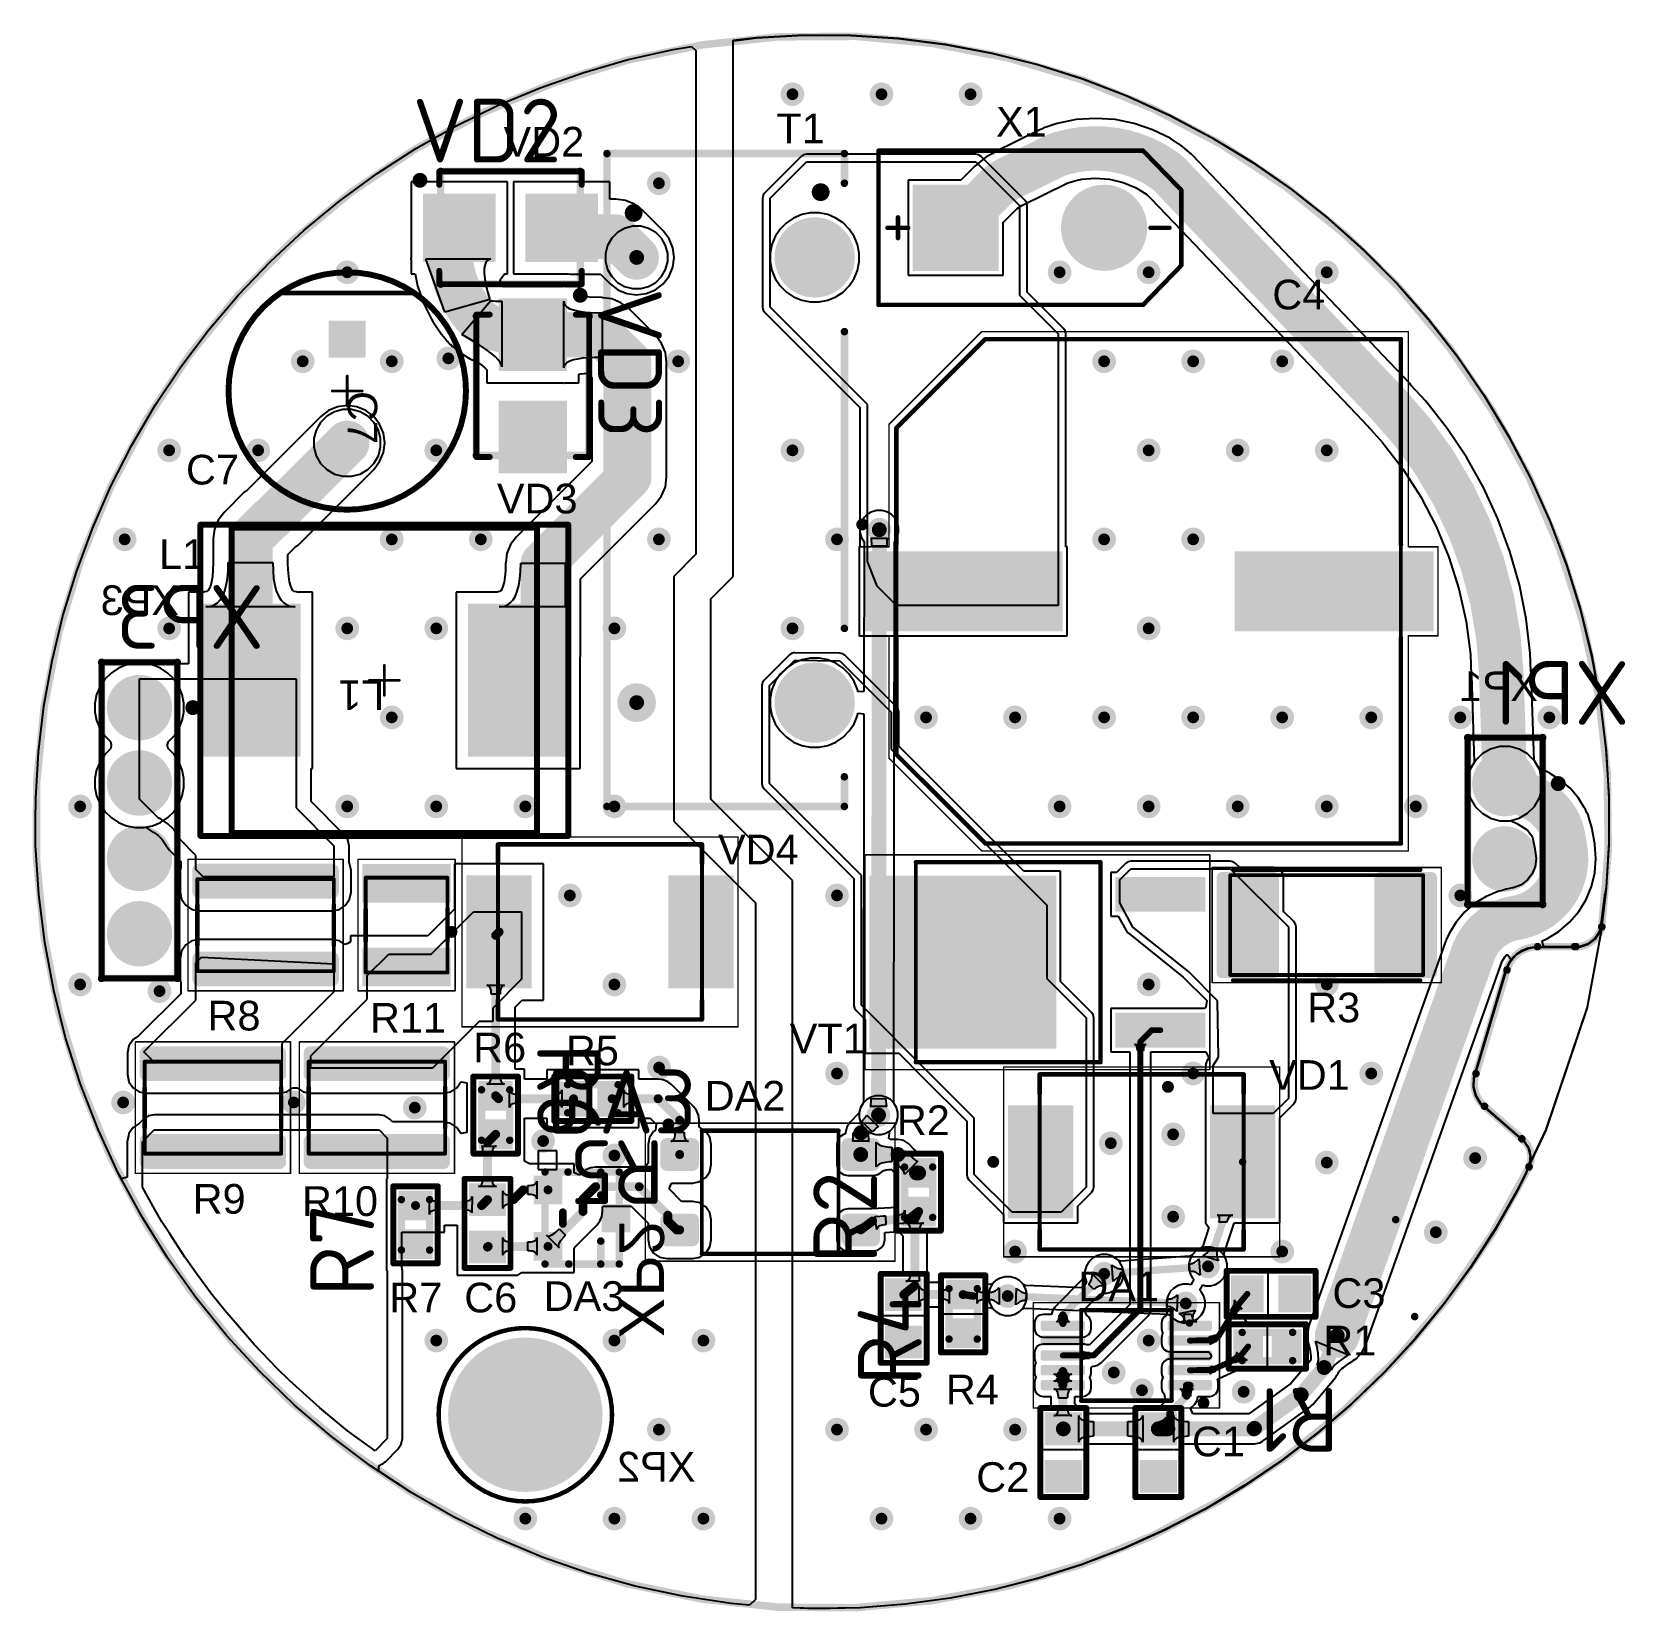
# Model space of a CAD drawing. Header units: inches. Extents: x -26.6 to 27.1, y -26.7 to 26.6.
import ezdxf

# ---------------------------------------------------------------- set-up
doc = ezdxf.new("R2010")
doc.units = ezdxf.units.IN
for name, color, linetype in [('Assembly Notes', 56, 'Continuous'), ('Bottom Designator', 56, 'Continuous'), ('Bottom Layer', 5, 'Continuous'), ('Bottom Overlay', 54, 'Continuous'), ('Bottom Solder', 6, 'Continuous'), ('Mechanical 13', 56, 'Continuous'), ('Mechanical 15', 56, 'Continuous'), ('Mechanical 4', 56, 'Continuous'), ('Multi-Layer', 9, 'Continuous'), ('Pad Holes', 156, 'Continuous'), ('Top Assembly', 56, 'Continuous'), ('Top Component Center', 56, 'Continuous'), ('Top Courtyard', 76, 'Continuous'), ('Top Layer', 1, 'Continuous'), ('Top Overlay', 2, 'Continuous'), ('Top Paste', 8, 'Continuous'), ('Top Solder', 216, 'Continuous'), ('Via Holes', 16, 'Continuous')]:
    doc.layers.add(name, color=color, linetype=linetype)
doc.styles.add('Arial', font='', dxfattribs={"height": 0.2})
doc.styles.add('GOST type B', font='', dxfattribs={"height": 0.2})
doc.styles.get('Arial').set_extended_font_data('Arial')
doc.styles.get('GOST type B').set_extended_font_data('GOST type B')

msp = doc.modelspace()

# ---------------------------------------------------------------- texts
at = {"layer": 'Bottom Overlay', "style": 'Arial', "text_generation_flag": 2}
for s, p in [('XP3', (-21.667, 6.95)), ('XP1', (24.116, 4.05)), ('XP2', (-4.267, -22.25))]:
    msp.add_text(s, height=1, dxfattribs=at).set_placement(p)
at = {"layer": 'Top Overlay', "style": 'Arial'}
for s, p in [('T1', (-1.541, 22.85)), ('X1', (5.859, 23.075)), ('VD2', (-10.733, 22.4)), ('C4', (15.167, 17.25)), ('C7', (-21.433, 11.35)), ('VD3', (-10.958, 10.375)), ('L1', (-22.341, 8.5)), ('VD4', (-3.508, -1.45)), ('R3', (16.342, -6.775)), ('R8', (-20.708, -7.05)), ('R11', (-15.233, -7.125)), ('VT1', (-1.091, -7.825)), ('R6', (-11.758, -8.125)), ('R5', (-8.633, -8.225)), ('VD1', (15.059, -9.05)), ('DA2', (-3.958, -9.75)), ('R2', (2.517, -10.575)), ('R9', (-21.208, -13.225)), ('R10', (-17.525, -13.3)), ('R7', (-14.583, -16.55)), ('C6', (-12.058, -16.55)), ('DA3', (-9.383, -16.5)), ('DA1', (8.634, -16.175)), ('C3', (17.192, -16.4)), ('R1', (16.884, -18)), ('C5', (1.542, -19.725)), ('R4', (4.167, -19.65)), ('C1', (12.459, -21.4)), ('C2', (5.192, -22.6))]:
    msp.add_text(s, height=1, dxfattribs=at).set_placement(p)

# ---------------------------------------------------------------- blocks, each defined once
blk = doc.blocks.new('________2_5__16_B_79')
at = {"layer": 'Bottom Layer'}
h = blk.add_hatch(color=5, dxfattribs=at)
edge = h.paths.add_edge_path()
edge.add_arc((0, 0), 2.5, 0, 360)
at = {"layer": 'Bottom Solder'}
h = blk.add_hatch(color=6, dxfattribs=at)
edge = h.paths.add_edge_path()
edge.add_arc((0, 0), 2.602, 0, 360)
at = {"layer": 'Multi-Layer'}
h = blk.add_hatch(color=9, dxfattribs=at)
edge = h.paths.add_edge_path()
edge.add_arc((0, 0), 2.5, 0, 360)
at = {"layer": 'Pad Holes'}
h = blk.add_hatch(color=7, dxfattribs=at)
edge = h.paths.add_edge_path()
edge.add_arc((0, 0), 1.25, 0, 360)
at = {"layer": 'Top Layer'}
h = blk.add_hatch(color=1, dxfattribs=at)
edge = h.paths.add_edge_path()
edge.add_arc((0, 0), 2.5, 0, 360)
at = {"layer": 'Top Solder'}
h = blk.add_hatch(color=216, dxfattribs=at)
edge = h.paths.add_edge_path()
edge.add_arc((0, 0), 2.602, 0, 360)
at = {"layer": 'Mechanical 13'}
for points in [[(2.921, 0, 0.15, 0.15, 1), (-2.921, 0, 0.15, 0.15, 1)], [(-2.959, 0, 0.075, 0.075, 1), (-2.883, 0, 0.075, 0.075, 1)], [(2.883, 0, 0.075, 0.075, 1), (2.959, 0, 0.075, 0.075, 1)]]:
    blk.add_lwpolyline(points, format="xyseb", close=True, dxfattribs=at)
at = {"layer": 'Bottom Designator', "style": 'Arial', "text_generation_flag": 2}
blk.add_text('XP2', height=1.5, rotation=180, dxfattribs=at).set_placement((2.58, -3.171))
blk = doc.blocks.new('1218R_80')
at = {"layer": 'Top Layer'}
h = blk.add_hatch(color=1, dxfattribs=at)
edge = h.paths.add_edge_path()
edge.add_arc((-1.844, 2.244), 0.121, 90, 180)
edge.add_line((-1.965, 2.244), (-1.965, -2.244))
edge.add_arc((-1.844, -2.244), 0.121, 180, 270)
edge.add_line((-1.844, -2.365), (-1.116, -2.365))
edge.add_arc((-1.116, -2.244), 0.121, 270, 360)
edge.add_line((-0.995, -2.244), (-0.995, 2.244))
edge.add_arc((-1.116, 2.244), 0.121, 0, 90)
edge.add_line((-1.116, 2.365), (-1.844, 2.365))
h = blk.add_hatch(color=1, dxfattribs=at)
edge = h.paths.add_edge_path()
edge.add_arc((1.116, 2.244), 0.121, 90, 180)
edge.add_line((0.995, 2.244), (0.995, -2.244))
edge.add_arc((1.116, -2.244), 0.121, 180, 270)
edge.add_line((1.116, -2.365), (1.844, -2.365))
edge.add_arc((1.844, -2.244), 0.121, 270, 360)
edge.add_line((1.965, -2.244), (1.965, 2.244))
edge.add_arc((1.844, 2.244), 0.121, 0, 90)
edge.add_line((1.844, 2.365), (1.116, 2.365))
at = {"layer": 'Top Paste'}
h = blk.add_hatch(color=8, dxfattribs=at)
edge = h.paths.add_edge_path()
edge.add_arc((-1.844, 2.244), 0.121, 90, 180)
edge.add_line((-1.965, 2.244), (-1.965, -2.244))
edge.add_arc((-1.844, -2.244), 0.121, 180, 270)
edge.add_line((-1.844, -2.365), (-1.116, -2.365))
edge.add_arc((-1.116, -2.244), 0.121, 270, 360)
edge.add_line((-0.995, -2.244), (-0.995, 2.244))
edge.add_arc((-1.116, 2.244), 0.121, 0, 90)
edge.add_line((-1.116, 2.365), (-1.844, 2.365))
h = blk.add_hatch(color=8, dxfattribs=at)
edge = h.paths.add_edge_path()
edge.add_arc((1.116, 2.244), 0.121, 90, 180)
edge.add_line((0.995, 2.244), (0.995, -2.244))
edge.add_arc((1.116, -2.244), 0.121, 180, 270)
edge.add_line((1.116, -2.365), (1.844, -2.365))
edge.add_arc((1.844, -2.244), 0.121, 270, 360)
edge.add_line((1.965, -2.244), (1.965, 2.244))
edge.add_arc((1.844, 2.244), 0.121, 0, 90)
edge.add_line((1.844, 2.365), (1.116, 2.365))
at = {"layer": 'Top Solder'}
h = blk.add_hatch(color=216, dxfattribs=at)
edge = h.paths.add_edge_path()
edge.add_arc((-1.844, 2.244), 0.223, 90, 180)
edge.add_line((-2.067, 2.244), (-2.067, -2.244))
edge.add_arc((-1.844, -2.244), 0.223, 180, 270)
edge.add_line((-1.844, -2.467), (-1.116, -2.467))
edge.add_arc((-1.116, -2.244), 0.223, 270, 360)
edge.add_line((-0.893, -2.244), (-0.893, 2.244))
edge.add_arc((-1.116, 2.244), 0.223, 0, 90)
edge.add_line((-1.116, 2.467), (-1.844, 2.467))
h = blk.add_hatch(color=216, dxfattribs=at)
edge = h.paths.add_edge_path()
edge.add_arc((1.116, 2.244), 0.223, 90, 180)
edge.add_line((0.893, 2.244), (0.893, -2.244))
edge.add_arc((1.116, -2.244), 0.223, 180, 270)
edge.add_line((1.116, -2.467), (1.844, -2.467))
edge.add_arc((1.844, -2.244), 0.223, 270, 360)
edge.add_line((2.067, -2.244), (2.067, 2.244))
edge.add_arc((1.844, 2.244), 0.223, 0, 90)
edge.add_line((1.844, 2.467), (1.116, 2.467))
at = {"layer": 'Mechanical 13'}
for points in [[(-1.55, -2.3, 0.127, 0.127, 0), (-1.55, 2.3, 0.127, 0.127, 0)], [(1.55, 2.3, 0.127, 0.127, 0), (-1.55, 2.3, 0.127, 0.127, 0)], [(1.55, -2.3, 0.127, 0.127, 0), (1.55, 2.3, 0.127, 0.127, 0)], [(1.55, -2.3, 0.127, 0.127, 0), (-1.55, -2.3, 0.127, 0.127, 0)]]:
    blk.add_lwpolyline(points, format="xyseb", dxfattribs=at)
for points in [[(-1.582, 2.3, 0.0635, 0.0635, 1), (-1.518, 2.3, 0.0635, 0.0635, 1)], [(-1.582, 2.3, 0.0635, 0.0635, 1), (-1.518, 2.3, 0.0635, 0.0635, 1)], [(1.518, 2.3, 0.0635, 0.0635, 1), (1.582, 2.3, 0.0635, 0.0635, 1)], [(1.518, 2.3, 0.0635, 0.0635, 1), (1.582, 2.3, 0.0635, 0.0635, 1)], [(-1.582, -2.3, 0.0635, 0.0635, 1), (-1.518, -2.3, 0.0635, 0.0635, 1)], [(-1.582, -2.3, 0.0635, 0.0635, 1), (-1.518, -2.3, 0.0635, 0.0635, 1)], [(1.518, -2.3, 0.0635, 0.0635, 1), (1.582, -2.3, 0.0635, 0.0635, 1)], [(1.518, -2.3, 0.0635, 0.0635, 1), (1.582, -2.3, 0.0635, 0.0635, 1)]]:
    blk.add_lwpolyline(points, format="xyseb", close=True, dxfattribs=at)
at = {"layer": 'Mechanical 15'}
for points in [[(-2.215, -2.615, 0.05, 0.05, 0), (-2.215, 2.615, 0.05, 0.05, 0)], [(2.215, 2.615, 0.05, 0.05, 0), (-2.215, 2.615, 0.05, 0.05, 0)], [(2.215, -2.615, 0.05, 0.05, 0), (2.215, 2.615, 0.05, 0.05, 0)], [(2.215, -2.615, 0.05, 0.05, 0), (-2.215, -2.615, 0.05, 0.05, 0)]]:
    blk.add_lwpolyline(points, format="xyseb", dxfattribs=at)
for points in [[(-2.227, 2.615, 0.025, 0.025, 1), (-2.203, 2.615, 0.025, 0.025, 1)], [(-2.227, 2.615, 0.025, 0.025, 1), (-2.203, 2.615, 0.025, 0.025, 1)], [(2.203, 2.615, 0.025, 0.025, 1), (2.227, 2.615, 0.025, 0.025, 1)], [(2.203, 2.615, 0.025, 0.025, 1), (2.227, 2.615, 0.025, 0.025, 1)], [(-2.227, -2.615, 0.025, 0.025, 1), (-2.203, -2.615, 0.025, 0.025, 1)], [(-2.227, -2.615, 0.025, 0.025, 1), (-2.203, -2.615, 0.025, 0.025, 1)], [(2.203, -2.615, 0.025, 0.025, 1), (2.227, -2.615, 0.025, 0.025, 1)], [(2.203, -2.615, 0.025, 0.025, 1), (2.227, -2.615, 0.025, 0.025, 1)]]:
    blk.add_lwpolyline(points, format="xyseb", close=True, dxfattribs=at)
at = {"layer": 'Top Overlay'}
for points in [[(0.675, 2.3, 0.15, 0.15, 0), (-0.675, 2.3, 0.15, 0.15, 0)], [(0.675, -2.3, 0.15, 0.15, 0), (-0.675, -2.3, 0.15, 0.15, 0)]]:
    blk.add_lwpolyline(points, format="xyseb", dxfattribs=at)
for points in [[(-0.713, 2.3, 0.075, 0.075, 1), (-0.637, 2.3, 0.075, 0.075, 1)], [(0.637, 2.3, 0.075, 0.075, 1), (0.713, 2.3, 0.075, 0.075, 1)], [(-0.713, -2.3, 0.075, 0.075, 1), (-0.637, -2.3, 0.075, 0.075, 1)], [(0.637, -2.3, 0.075, 0.075, 1), (0.713, -2.3, 0.075, 0.075, 1)]]:
    blk.add_lwpolyline(points, format="xyseb", close=True, dxfattribs=at)
blk = doc.blocks.new('1218R_81')
at = {"layer": 'Top Layer'}
h = blk.add_hatch(color=1, dxfattribs=at)
edge = h.paths.add_edge_path()
edge.add_arc((-1.844, 2.244), 0.121, 90, 180)
edge.add_line((-1.965, 2.244), (-1.965, -2.244))
edge.add_arc((-1.844, -2.244), 0.121, 180, 270)
edge.add_line((-1.844, -2.365), (-1.116, -2.365))
edge.add_arc((-1.116, -2.244), 0.121, 270, 360)
edge.add_line((-0.995, -2.244), (-0.995, 2.244))
edge.add_arc((-1.116, 2.244), 0.121, 0, 90)
edge.add_line((-1.116, 2.365), (-1.844, 2.365))
h = blk.add_hatch(color=1, dxfattribs=at)
edge = h.paths.add_edge_path()
edge.add_arc((1.116, 2.244), 0.121, 90, 180)
edge.add_line((0.995, 2.244), (0.995, -2.244))
edge.add_arc((1.116, -2.244), 0.121, 180, 270)
edge.add_line((1.116, -2.365), (1.844, -2.365))
edge.add_arc((1.844, -2.244), 0.121, 270, 360)
edge.add_line((1.965, -2.244), (1.965, 2.244))
edge.add_arc((1.844, 2.244), 0.121, 0, 90)
edge.add_line((1.844, 2.365), (1.116, 2.365))
at = {"layer": 'Top Paste'}
h = blk.add_hatch(color=8, dxfattribs=at)
edge = h.paths.add_edge_path()
edge.add_arc((-1.844, 2.244), 0.121, 90, 180)
edge.add_line((-1.965, 2.244), (-1.965, -2.244))
edge.add_arc((-1.844, -2.244), 0.121, 180, 270)
edge.add_line((-1.844, -2.365), (-1.116, -2.365))
edge.add_arc((-1.116, -2.244), 0.121, 270, 360)
edge.add_line((-0.995, -2.244), (-0.995, 2.244))
edge.add_arc((-1.116, 2.244), 0.121, 0, 90)
edge.add_line((-1.116, 2.365), (-1.844, 2.365))
h = blk.add_hatch(color=8, dxfattribs=at)
edge = h.paths.add_edge_path()
edge.add_arc((1.116, 2.244), 0.121, 90, 180)
edge.add_line((0.995, 2.244), (0.995, -2.244))
edge.add_arc((1.116, -2.244), 0.121, 180, 270)
edge.add_line((1.116, -2.365), (1.844, -2.365))
edge.add_arc((1.844, -2.244), 0.121, 270, 360)
edge.add_line((1.965, -2.244), (1.965, 2.244))
edge.add_arc((1.844, 2.244), 0.121, 0, 90)
edge.add_line((1.844, 2.365), (1.116, 2.365))
at = {"layer": 'Top Solder'}
h = blk.add_hatch(color=216, dxfattribs=at)
edge = h.paths.add_edge_path()
edge.add_arc((-1.844, 2.244), 0.223, 90, 180)
edge.add_line((-2.067, 2.244), (-2.067, -2.244))
edge.add_arc((-1.844, -2.244), 0.223, 180, 270)
edge.add_line((-1.844, -2.467), (-1.116, -2.467))
edge.add_arc((-1.116, -2.244), 0.223, 270, 360)
edge.add_line((-0.893, -2.244), (-0.893, 2.244))
edge.add_arc((-1.116, 2.244), 0.223, 0, 90)
edge.add_line((-1.116, 2.467), (-1.844, 2.467))
h = blk.add_hatch(color=216, dxfattribs=at)
edge = h.paths.add_edge_path()
edge.add_arc((1.116, 2.244), 0.223, 90, 180)
edge.add_line((0.893, 2.244), (0.893, -2.244))
edge.add_arc((1.116, -2.244), 0.223, 180, 270)
edge.add_line((1.116, -2.467), (1.844, -2.467))
edge.add_arc((1.844, -2.244), 0.223, 270, 360)
edge.add_line((2.067, -2.244), (2.067, 2.244))
edge.add_arc((1.844, 2.244), 0.223, 0, 90)
edge.add_line((1.844, 2.467), (1.116, 2.467))
at = {"layer": 'Mechanical 13'}
for points in [[(-1.55, 2.3, 0.127, 0.127, 0), (-1.55, -2.3, 0.127, 0.127, 0)], [(-1.55, 2.3, 0.127, 0.127, 0), (1.55, 2.3, 0.127, 0.127, 0)], [(1.55, 2.3, 0.127, 0.127, 0), (1.55, -2.3, 0.127, 0.127, 0)], [(-1.55, -2.3, 0.127, 0.127, 0), (1.55, -2.3, 0.127, 0.127, 0)]]:
    blk.add_lwpolyline(points, format="xyseb", dxfattribs=at)
for points in [[(-1.582, 2.3, 0.0635, 0.0635, 1), (-1.518, 2.3, 0.0635, 0.0635, 1)], [(-1.582, 2.3, 0.0635, 0.0635, 1), (-1.518, 2.3, 0.0635, 0.0635, 1)], [(1.518, 2.3, 0.0635, 0.0635, 1), (1.582, 2.3, 0.0635, 0.0635, 1)], [(1.518, 2.3, 0.0635, 0.0635, 1), (1.582, 2.3, 0.0635, 0.0635, 1)], [(-1.582, -2.3, 0.0635, 0.0635, 1), (-1.518, -2.3, 0.0635, 0.0635, 1)], [(-1.582, -2.3, 0.0635, 0.0635, 1), (-1.518, -2.3, 0.0635, 0.0635, 1)], [(1.518, -2.3, 0.0635, 0.0635, 1), (1.582, -2.3, 0.0635, 0.0635, 1)], [(1.518, -2.3, 0.0635, 0.0635, 1), (1.582, -2.3, 0.0635, 0.0635, 1)]]:
    blk.add_lwpolyline(points, format="xyseb", close=True, dxfattribs=at)
at = {"layer": 'Mechanical 15'}
for points in [[(-2.215, 2.615, 0.05, 0.05, 0), (-2.215, -2.615, 0.05, 0.05, 0)], [(-2.215, 2.615, 0.05, 0.05, 0), (2.215, 2.615, 0.05, 0.05, 0)], [(2.215, 2.615, 0.05, 0.05, 0), (2.215, -2.615, 0.05, 0.05, 0)], [(-2.215, -2.615, 0.05, 0.05, 0), (2.215, -2.615, 0.05, 0.05, 0)]]:
    blk.add_lwpolyline(points, format="xyseb", dxfattribs=at)
for points in [[(-2.227, 2.615, 0.025, 0.025, 1), (-2.203, 2.615, 0.025, 0.025, 1)], [(-2.227, 2.615, 0.025, 0.025, 1), (-2.203, 2.615, 0.025, 0.025, 1)], [(2.203, 2.615, 0.025, 0.025, 1), (2.227, 2.615, 0.025, 0.025, 1)], [(2.203, 2.615, 0.025, 0.025, 1), (2.227, 2.615, 0.025, 0.025, 1)], [(-2.227, -2.615, 0.025, 0.025, 1), (-2.203, -2.615, 0.025, 0.025, 1)], [(-2.227, -2.615, 0.025, 0.025, 1), (-2.203, -2.615, 0.025, 0.025, 1)], [(2.203, -2.615, 0.025, 0.025, 1), (2.227, -2.615, 0.025, 0.025, 1)], [(2.203, -2.615, 0.025, 0.025, 1), (2.227, -2.615, 0.025, 0.025, 1)]]:
    blk.add_lwpolyline(points, format="xyseb", close=True, dxfattribs=at)
at = {"layer": 'Top Overlay'}
for points in [[(-0.675, 2.3, 0.15, 0.15, 0), (0.675, 2.3, 0.15, 0.15, 0)], [(-0.675, -2.3, 0.15, 0.15, 0), (0.675, -2.3, 0.15, 0.15, 0)]]:
    blk.add_lwpolyline(points, format="xyseb", dxfattribs=at)
for points in [[(-0.713, 2.3, 0.075, 0.075, 1), (-0.637, 2.3, 0.075, 0.075, 1)], [(0.637, 2.3, 0.075, 0.075, 1), (0.713, 2.3, 0.075, 0.075, 1)], [(-0.713, -2.3, 0.075, 0.075, 1), (-0.637, -2.3, 0.075, 0.075, 1)], [(0.637, -2.3, 0.075, 0.075, 1), (0.713, -2.3, 0.075, 0.075, 1)]]:
    blk.add_lwpolyline(points, format="xyseb", close=True, dxfattribs=at)
blk = doc.blocks.new('1218R_82')
at = {"layer": 'Top Layer'}
h = blk.add_hatch(color=1, dxfattribs=at)
edge = h.paths.add_edge_path()
edge.add_arc((-1.844, 2.244), 0.121, 90, 180)
edge.add_line((-1.965, 2.244), (-1.965, -2.244))
edge.add_arc((-1.844, -2.244), 0.121, 180, 270)
edge.add_line((-1.844, -2.365), (-1.116, -2.365))
edge.add_arc((-1.116, -2.244), 0.121, 270, 360)
edge.add_line((-0.995, -2.244), (-0.995, 2.244))
edge.add_arc((-1.116, 2.244), 0.121, 0, 90)
edge.add_line((-1.116, 2.365), (-1.844, 2.365))
h = blk.add_hatch(color=1, dxfattribs=at)
edge = h.paths.add_edge_path()
edge.add_arc((1.116, 2.244), 0.121, 90, 180)
edge.add_line((0.995, 2.244), (0.995, -2.244))
edge.add_arc((1.116, -2.244), 0.121, 180, 270)
edge.add_line((1.116, -2.365), (1.844, -2.365))
edge.add_arc((1.844, -2.244), 0.121, 270, 360)
edge.add_line((1.965, -2.244), (1.965, 2.244))
edge.add_arc((1.844, 2.244), 0.121, 0, 90)
edge.add_line((1.844, 2.365), (1.116, 2.365))
at = {"layer": 'Top Paste'}
h = blk.add_hatch(color=8, dxfattribs=at)
edge = h.paths.add_edge_path()
edge.add_arc((-1.844, 2.244), 0.121, 90, 180)
edge.add_line((-1.965, 2.244), (-1.965, -2.244))
edge.add_arc((-1.844, -2.244), 0.121, 180, 270)
edge.add_line((-1.844, -2.365), (-1.116, -2.365))
edge.add_arc((-1.116, -2.244), 0.121, 270, 360)
edge.add_line((-0.995, -2.244), (-0.995, 2.244))
edge.add_arc((-1.116, 2.244), 0.121, 0, 90)
edge.add_line((-1.116, 2.365), (-1.844, 2.365))
h = blk.add_hatch(color=8, dxfattribs=at)
edge = h.paths.add_edge_path()
edge.add_arc((1.116, 2.244), 0.121, 90, 180)
edge.add_line((0.995, 2.244), (0.995, -2.244))
edge.add_arc((1.116, -2.244), 0.121, 180, 270)
edge.add_line((1.116, -2.365), (1.844, -2.365))
edge.add_arc((1.844, -2.244), 0.121, 270, 360)
edge.add_line((1.965, -2.244), (1.965, 2.244))
edge.add_arc((1.844, 2.244), 0.121, 0, 90)
edge.add_line((1.844, 2.365), (1.116, 2.365))
at = {"layer": 'Top Solder'}
h = blk.add_hatch(color=216, dxfattribs=at)
edge = h.paths.add_edge_path()
edge.add_arc((-1.844, 2.244), 0.223, 90, 180)
edge.add_line((-2.067, 2.244), (-2.067, -2.244))
edge.add_arc((-1.844, -2.244), 0.223, 180, 270)
edge.add_line((-1.844, -2.467), (-1.116, -2.467))
edge.add_arc((-1.116, -2.244), 0.223, 270, 360)
edge.add_line((-0.893, -2.244), (-0.893, 2.244))
edge.add_arc((-1.116, 2.244), 0.223, 0, 90)
edge.add_line((-1.116, 2.467), (-1.844, 2.467))
h = blk.add_hatch(color=216, dxfattribs=at)
edge = h.paths.add_edge_path()
edge.add_arc((1.116, 2.244), 0.223, 90, 180)
edge.add_line((0.893, 2.244), (0.893, -2.244))
edge.add_arc((1.116, -2.244), 0.223, 180, 270)
edge.add_line((1.116, -2.467), (1.844, -2.467))
edge.add_arc((1.844, -2.244), 0.223, 270, 360)
edge.add_line((2.067, -2.244), (2.067, 2.244))
edge.add_arc((1.844, 2.244), 0.223, 0, 90)
edge.add_line((1.844, 2.467), (1.116, 2.467))
at = {"layer": 'Mechanical 13'}
for points in [[(-1.55, 2.3, 0.127, 0.127, 0), (-1.55, -2.3, 0.127, 0.127, 0)], [(-1.55, 2.3, 0.127, 0.127, 0), (1.55, 2.3, 0.127, 0.127, 0)], [(1.55, 2.3, 0.127, 0.127, 0), (1.55, -2.3, 0.127, 0.127, 0)], [(-1.55, -2.3, 0.127, 0.127, 0), (1.55, -2.3, 0.127, 0.127, 0)]]:
    blk.add_lwpolyline(points, format="xyseb", dxfattribs=at)
for points in [[(-1.582, 2.3, 0.0635, 0.0635, 1), (-1.518, 2.3, 0.0635, 0.0635, 1)], [(-1.582, 2.3, 0.0635, 0.0635, 1), (-1.518, 2.3, 0.0635, 0.0635, 1)], [(1.518, 2.3, 0.0635, 0.0635, 1), (1.582, 2.3, 0.0635, 0.0635, 1)], [(1.518, 2.3, 0.0635, 0.0635, 1), (1.582, 2.3, 0.0635, 0.0635, 1)], [(-1.582, -2.3, 0.0635, 0.0635, 1), (-1.518, -2.3, 0.0635, 0.0635, 1)], [(-1.582, -2.3, 0.0635, 0.0635, 1), (-1.518, -2.3, 0.0635, 0.0635, 1)], [(1.518, -2.3, 0.0635, 0.0635, 1), (1.582, -2.3, 0.0635, 0.0635, 1)], [(1.518, -2.3, 0.0635, 0.0635, 1), (1.582, -2.3, 0.0635, 0.0635, 1)]]:
    blk.add_lwpolyline(points, format="xyseb", close=True, dxfattribs=at)
at = {"layer": 'Mechanical 15'}
for points in [[(-2.215, 2.615, 0.05, 0.05, 0), (-2.215, -2.615, 0.05, 0.05, 0)], [(-2.215, 2.615, 0.05, 0.05, 0), (2.215, 2.615, 0.05, 0.05, 0)], [(2.215, 2.615, 0.05, 0.05, 0), (2.215, -2.615, 0.05, 0.05, 0)], [(-2.215, -2.615, 0.05, 0.05, 0), (2.215, -2.615, 0.05, 0.05, 0)]]:
    blk.add_lwpolyline(points, format="xyseb", dxfattribs=at)
for points in [[(-2.227, 2.615, 0.025, 0.025, 1), (-2.203, 2.615, 0.025, 0.025, 1)], [(-2.227, 2.615, 0.025, 0.025, 1), (-2.203, 2.615, 0.025, 0.025, 1)], [(2.203, 2.615, 0.025, 0.025, 1), (2.227, 2.615, 0.025, 0.025, 1)], [(2.203, 2.615, 0.025, 0.025, 1), (2.227, 2.615, 0.025, 0.025, 1)], [(-2.227, -2.615, 0.025, 0.025, 1), (-2.203, -2.615, 0.025, 0.025, 1)], [(-2.227, -2.615, 0.025, 0.025, 1), (-2.203, -2.615, 0.025, 0.025, 1)], [(2.203, -2.615, 0.025, 0.025, 1), (2.227, -2.615, 0.025, 0.025, 1)], [(2.203, -2.615, 0.025, 0.025, 1), (2.227, -2.615, 0.025, 0.025, 1)]]:
    blk.add_lwpolyline(points, format="xyseb", close=True, dxfattribs=at)
at = {"layer": 'Top Overlay'}
for points in [[(-0.675, 2.3, 0.15, 0.15, 0), (0.675, 2.3, 0.15, 0.15, 0)], [(-0.675, -2.3, 0.15, 0.15, 0), (0.675, -2.3, 0.15, 0.15, 0)]]:
    blk.add_lwpolyline(points, format="xyseb", dxfattribs=at)
for points in [[(-0.713, 2.3, 0.075, 0.075, 1), (-0.637, 2.3, 0.075, 0.075, 1)], [(0.637, 2.3, 0.075, 0.075, 1), (0.713, 2.3, 0.075, 0.075, 1)], [(-0.713, -2.3, 0.075, 0.075, 1), (-0.637, -2.3, 0.075, 0.075, 1)], [(0.637, -2.3, 0.075, 0.075, 1), (0.713, -2.3, 0.075, 0.075, 1)]]:
    blk.add_lwpolyline(points, format="xyseb", close=True, dxfattribs=at)
blk = doc.blocks.new('PBS4_8_5_B_83')
at = {"layer": 'Bottom Layer'}
h = blk.add_hatch(color=5, dxfattribs=at)
edge = h.paths.add_edge_path()
edge.add_arc((0, 7.62), 1, 0, 360)
h = blk.add_hatch(color=5, dxfattribs=at)
edge = h.paths.add_edge_path()
edge.add_arc((0, 5.08), 1, 0, 360)
h = blk.add_hatch(color=5, dxfattribs=at)
edge = h.paths.add_edge_path()
edge.add_arc((0, 2.54), 1, 0, 360)
h = blk.add_hatch(color=5, dxfattribs=at)
edge = h.paths.add_edge_path()
edge.add_arc((0, 0), 1, 0, 360)
at = {"layer": 'Bottom Solder'}
h = blk.add_hatch(color=6, dxfattribs=at)
edge = h.paths.add_edge_path()
edge.add_arc((0, 7.62), 1.102, 0, 360)
h = blk.add_hatch(color=6, dxfattribs=at)
edge = h.paths.add_edge_path()
edge.add_arc((0, 5.08), 1.102, 0, 360)
h = blk.add_hatch(color=6, dxfattribs=at)
edge = h.paths.add_edge_path()
edge.add_arc((0, 2.54), 1.102, 0, 360)
h = blk.add_hatch(color=6, dxfattribs=at)
edge = h.paths.add_edge_path()
edge.add_arc((0, 0), 1.102, 0, 360)
at = {"layer": 'Multi-Layer'}
h = blk.add_hatch(color=9, dxfattribs=at)
edge = h.paths.add_edge_path()
edge.add_arc((0, 7.62), 1, 0, 360)
h = blk.add_hatch(color=9, dxfattribs=at)
edge = h.paths.add_edge_path()
edge.add_arc((0, 5.08), 1, 0, 360)
h = blk.add_hatch(color=9, dxfattribs=at)
edge = h.paths.add_edge_path()
edge.add_arc((0, 2.54), 1, 0, 360)
h = blk.add_hatch(color=9, dxfattribs=at)
edge = h.paths.add_edge_path()
edge.add_arc((0, 0), 1, 0, 360)
at = {"layer": 'Pad Holes'}
h = blk.add_hatch(color=7, dxfattribs=at)
edge = h.paths.add_edge_path()
edge.add_arc((0, 7.62), 0.5, 0, 360)
h = blk.add_hatch(color=7, dxfattribs=at)
edge = h.paths.add_edge_path()
edge.add_arc((0, 5.08), 0.5, 0, 360)
h = blk.add_hatch(color=7, dxfattribs=at)
edge = h.paths.add_edge_path()
edge.add_arc((0, 2.54), 0.5, 0, 360)
h = blk.add_hatch(color=7, dxfattribs=at)
edge = h.paths.add_edge_path()
edge.add_arc((0, 0), 0.5, 0, 360)
at = {"layer": 'Top Layer'}
h = blk.add_hatch(color=1, dxfattribs=at)
edge = h.paths.add_edge_path()
edge.add_arc((0, 7.62), 1, 0, 360)
h = blk.add_hatch(color=1, dxfattribs=at)
edge = h.paths.add_edge_path()
edge.add_arc((0, 5.08), 1, 0, 360)
h = blk.add_hatch(color=1, dxfattribs=at)
edge = h.paths.add_edge_path()
edge.add_arc((0, 2.54), 1, 0, 360)
h = blk.add_hatch(color=1, dxfattribs=at)
edge = h.paths.add_edge_path()
edge.add_arc((0, 0), 1, 0, 360)
at = {"layer": 'Top Solder'}
h = blk.add_hatch(color=216, dxfattribs=at)
edge = h.paths.add_edge_path()
edge.add_arc((0, 7.62), 1.102, 0, 360)
h = blk.add_hatch(color=216, dxfattribs=at)
edge = h.paths.add_edge_path()
edge.add_arc((0, 5.08), 1.102, 0, 360)
h = blk.add_hatch(color=216, dxfattribs=at)
edge = h.paths.add_edge_path()
edge.add_arc((0, 2.54), 1.102, 0, 360)
h = blk.add_hatch(color=216, dxfattribs=at)
edge = h.paths.add_edge_path()
edge.add_arc((0, 0), 1.102, 0, 360)
at = {"layer": 'Bottom Overlay'}
for points in [[(-1.275, 9.125, 0.2, 0.2, 0), (-1.275, -1.525, 0.2, 0.2, 0)], [(1.275, 9.125, 0.2, 0.2, 0), (-1.275, 9.125, 0.2, 0.2, 0)], [(1.275, 9.125, 0.2, 0.2, 0), (1.275, -1.525, 0.2, 0.2, 0)], [(1.275, -1.525, 0.2, 0.2, 0), (-1.275, -1.525, 0.2, 0.2, 0)]]:
    blk.add_lwpolyline(points, format="xyseb", dxfattribs=at)
for points in [[(-1.325, 9.125, 0.1, 0.1, 1), (-1.225, 9.125, 0.1, 0.1, 1)], [(-1.325, 9.125, 0.1, 0.1, 1), (-1.225, 9.125, 0.1, 0.1, 1)], [(1.225, 9.125, 0.1, 0.1, 1), (1.325, 9.125, 0.1, 0.1, 1)], [(1.225, 9.125, 0.1, 0.1, 1), (1.325, 9.125, 0.1, 0.1, 1)], [(-1.675, 0, 0.254, 0.254, 1), (-1.925, 0, 0.254, 0.254, 1)], [(-1.988, 0, 0.127, 0.127, 1), (-1.861, 0, 0.127, 0.127, 1)], [(-1.739, 0, 0.127, 0.127, 1), (-1.612, 0, 0.127, 0.127, 1)], [(-1.325, -1.525, 0.1, 0.1, 1), (-1.225, -1.525, 0.1, 0.1, 1)], [(-1.325, -1.525, 0.1, 0.1, 1), (-1.225, -1.525, 0.1, 0.1, 1)], [(1.225, -1.525, 0.1, 0.1, 1), (1.325, -1.525, 0.1, 0.1, 1)], [(1.225, -1.525, 0.1, 0.1, 1), (1.325, -1.525, 0.1, 0.1, 1)]]:
    blk.add_lwpolyline(points, format="xyseb", close=True, dxfattribs=at)
at = {"layer": 'Mechanical 13'}
for points in [[(-1.275, 9.125, 0.254, 0.254, 0), (-1.275, -1.525, 0.254, 0.254, 0)], [(1.275, 9.125, 0.254, 0.254, 0), (-1.275, 9.125, 0.254, 0.254, 0)], [(1.275, 9.125, 0.254, 0.254, 0), (1.275, -1.525, 0.254, 0.254, 0)], [(1.275, -1.525, 0.254, 0.254, 0), (-1.275, -1.525, 0.254, 0.254, 0)]]:
    blk.add_lwpolyline(points, format="xyseb", dxfattribs=at)
for points in [[(-1.339, 9.125, 0.127, 0.127, 1), (-1.212, 9.125, 0.127, 0.127, 1)], [(-1.339, 9.125, 0.127, 0.127, 1), (-1.212, 9.125, 0.127, 0.127, 1)], [(1.212, 9.125, 0.127, 0.127, 1), (1.339, 9.125, 0.127, 0.127, 1)], [(1.212, 9.125, 0.127, 0.127, 1), (1.339, 9.125, 0.127, 0.127, 1)], [(-1.675, 0, 0.254, 0.254, 1), (-1.925, 0, 0.254, 0.254, 1)], [(-1.988, 0, 0.127, 0.127, 1), (-1.861, 0, 0.127, 0.127, 1)], [(-1.739, 0, 0.127, 0.127, 1), (-1.612, 0, 0.127, 0.127, 1)], [(-1.339, -1.525, 0.127, 0.127, 1), (-1.212, -1.525, 0.127, 0.127, 1)], [(-1.339, -1.525, 0.127, 0.127, 1), (-1.212, -1.525, 0.127, 0.127, 1)], [(1.212, -1.525, 0.127, 0.127, 1), (1.339, -1.525, 0.127, 0.127, 1)], [(1.212, -1.525, 0.127, 0.127, 1), (1.339, -1.525, 0.127, 0.127, 1)]]:
    blk.add_lwpolyline(points, format="xyseb", close=True, dxfattribs=at)
at = {"layer": 'Top Overlay'}
for points in [[(-1.675, 0, 0.254, 0.254, 1), (-1.925, 0, 0.254, 0.254, 1)], [(-1.988, 0, 0.127, 0.127, 1), (-1.861, 0, 0.127, 0.127, 1)], [(-1.739, 0, 0.127, 0.127, 1), (-1.612, 0, 0.127, 0.127, 1)]]:
    blk.add_lwpolyline(points, format="xyseb", close=True, dxfattribs=at)
at = {"layer": 'Mechanical 13', "style": 'GOST type B', "text_generation_flag": 2}
blk.add_text('XP3', height=2.15, rotation=180, dxfattribs=at).set_placement((-4.2, -1.98))
blk = doc.blocks.new('PBS2_8_5_B_84')
at = {"layer": 'Bottom Layer'}
h = blk.add_hatch(color=5, dxfattribs=at)
edge = h.paths.add_edge_path()
edge.add_arc((0, 2.54), 1, 0, 360)
h = blk.add_hatch(color=5, dxfattribs=at)
edge = h.paths.add_edge_path()
edge.add_arc((0, 0), 1, 0, 360)
at = {"layer": 'Bottom Solder'}
h = blk.add_hatch(color=6, dxfattribs=at)
edge = h.paths.add_edge_path()
edge.add_arc((0, 2.54), 1.102, 0, 360)
h = blk.add_hatch(color=6, dxfattribs=at)
edge = h.paths.add_edge_path()
edge.add_arc((0, 0), 1.102, 0, 360)
at = {"layer": 'Multi-Layer'}
h = blk.add_hatch(color=9, dxfattribs=at)
edge = h.paths.add_edge_path()
edge.add_arc((0, 2.54), 1, 0, 360)
h = blk.add_hatch(color=9, dxfattribs=at)
edge = h.paths.add_edge_path()
edge.add_arc((0, 0), 1, 0, 360)
at = {"layer": 'Pad Holes'}
h = blk.add_hatch(color=7, dxfattribs=at)
edge = h.paths.add_edge_path()
edge.add_arc((0, 2.54), 0.5, 0, 360)
h = blk.add_hatch(color=7, dxfattribs=at)
edge = h.paths.add_edge_path()
edge.add_arc((0, 0), 0.5, 0, 360)
at = {"layer": 'Top Layer'}
h = blk.add_hatch(color=1, dxfattribs=at)
edge = h.paths.add_edge_path()
edge.add_arc((0, 2.54), 1, 0, 360)
h = blk.add_hatch(color=1, dxfattribs=at)
edge = h.paths.add_edge_path()
edge.add_arc((0, 0), 1, 0, 360)
at = {"layer": 'Top Solder'}
h = blk.add_hatch(color=216, dxfattribs=at)
edge = h.paths.add_edge_path()
edge.add_arc((0, 2.54), 1.102, 0, 360)
h = blk.add_hatch(color=216, dxfattribs=at)
edge = h.paths.add_edge_path()
edge.add_arc((0, 0), 1.102, 0, 360)
at = {"layer": 'Bottom Overlay'}
for points in [[(1.25, 4.075, 0.2, 0.2, 0), (-1.275, 4.075, 0.2, 0.2, 0)], [(-1.275, 4.075, 0.2, 0.2, 0), (-1.275, -1.55, 0.2, 0.2, 0)], [(1.25, 4.075, 0.2, 0.2, 0), (1.25, -1.55, 0.2, 0.2, 0)], [(1.25, -1.55, 0.2, 0.2, 0), (-1.275, -1.55, 0.2, 0.2, 0)]]:
    blk.add_lwpolyline(points, format="xyseb", dxfattribs=at)
for points in [[(-1.325, 4.075, 0.1, 0.1, 1), (-1.225, 4.075, 0.1, 0.1, 1)], [(-1.325, 4.075, 0.1, 0.1, 1), (-1.225, 4.075, 0.1, 0.1, 1)], [(1.2, 4.075, 0.1, 0.1, 1), (1.3, 4.075, 0.1, 0.1, 1)], [(1.2, 4.075, 0.1, 0.1, 1), (1.3, 4.075, 0.1, 0.1, 1)], [(-1.675, 0, 0.254, 0.254, 1), (-1.925, 0, 0.254, 0.254, 1)], [(-1.988, 0, 0.127, 0.127, 1), (-1.861, 0, 0.127, 0.127, 1)], [(-1.739, 0, 0.127, 0.127, 1), (-1.612, 0, 0.127, 0.127, 1)], [(-1.325, -1.55, 0.1, 0.1, 1), (-1.225, -1.55, 0.1, 0.1, 1)], [(-1.325, -1.55, 0.1, 0.1, 1), (-1.225, -1.55, 0.1, 0.1, 1)], [(1.2, -1.55, 0.1, 0.1, 1), (1.3, -1.55, 0.1, 0.1, 1)], [(1.2, -1.55, 0.1, 0.1, 1), (1.3, -1.55, 0.1, 0.1, 1)]]:
    blk.add_lwpolyline(points, format="xyseb", close=True, dxfattribs=at)
at = {"layer": 'Mechanical 13'}
for points in [[(1.25, 4.075, 0.254, 0.254, 0), (-1.275, 4.075, 0.254, 0.254, 0)], [(-1.275, 4.075, 0.254, 0.254, 0), (-1.275, -1.55, 0.254, 0.254, 0)], [(1.25, 4.075, 0.254, 0.254, 0), (1.25, -1.55, 0.254, 0.254, 0)], [(1.25, -1.55, 0.254, 0.254, 0), (-1.275, -1.55, 0.254, 0.254, 0)]]:
    blk.add_lwpolyline(points, format="xyseb", dxfattribs=at)
for points in [[(-1.339, 4.075, 0.127, 0.127, 1), (-1.212, 4.075, 0.127, 0.127, 1)], [(-1.339, 4.075, 0.127, 0.127, 1), (-1.212, 4.075, 0.127, 0.127, 1)], [(1.187, 4.075, 0.127, 0.127, 1), (1.314, 4.075, 0.127, 0.127, 1)], [(1.187, 4.075, 0.127, 0.127, 1), (1.314, 4.075, 0.127, 0.127, 1)], [(-1.675, 0, 0.254, 0.254, 1), (-1.925, 0, 0.254, 0.254, 1)], [(-1.988, 0, 0.127, 0.127, 1), (-1.861, 0, 0.127, 0.127, 1)], [(-1.739, 0, 0.127, 0.127, 1), (-1.612, 0, 0.127, 0.127, 1)], [(-1.339, -1.55, 0.127, 0.127, 1), (-1.212, -1.55, 0.127, 0.127, 1)], [(-1.339, -1.55, 0.127, 0.127, 1), (-1.212, -1.55, 0.127, 0.127, 1)], [(1.187, -1.55, 0.127, 0.127, 1), (1.314, -1.55, 0.127, 0.127, 1)], [(1.187, -1.55, 0.127, 0.127, 1), (1.314, -1.55, 0.127, 0.127, 1)]]:
    blk.add_lwpolyline(points, format="xyseb", close=True, dxfattribs=at)
at = {"layer": 'Top Overlay'}
for points in [[(-1.675, 0, 0.254, 0.254, 1), (-1.925, 0, 0.254, 0.254, 1)], [(-1.988, 0, 0.127, 0.127, 1), (-1.861, 0, 0.127, 0.127, 1)], [(-1.739, 0, 0.127, 0.127, 1), (-1.612, 0, 0.127, 0.127, 1)]]:
    blk.add_lwpolyline(points, format="xyseb", close=True, dxfattribs=at)
at = {"layer": 'Mechanical 13', "style": 'GOST type B', "text_generation_flag": 2}
blk.add_text('XP1', height=2.15, rotation=180, dxfattribs=at).set_placement((-4.2, -1.98))
blk = doc.blocks.new('M20VN_85')
at = {"layer": 'Bottom Layer'}
h = blk.add_hatch(color=5, dxfattribs=at)
edge = h.paths.add_edge_path()
edge.add_arc((-7.5, 3), 1.25, 0, 360)
h = blk.add_hatch(color=5, dxfattribs=at)
edge = h.paths.add_edge_path()
edge.add_arc((7.5, 3), 1.25, 0, 360)
h = blk.add_hatch(color=5, dxfattribs=at)
edge = h.paths.add_edge_path()
edge.add_arc((-7.5, -3), 0.55, 0, 360)
h = blk.add_hatch(color=5, dxfattribs=at)
edge = h.paths.add_edge_path()
edge.add_arc((7.5, -3), 0.55, 0, 360)
at = {"layer": 'Bottom Solder'}
h = blk.add_hatch(color=6, dxfattribs=at)
edge = h.paths.add_edge_path()
edge.add_arc((-7.5, 3), 1.352, 0, 360)
h = blk.add_hatch(color=6, dxfattribs=at)
edge = h.paths.add_edge_path()
edge.add_arc((7.5, 3), 1.352, 0, 360)
h = blk.add_hatch(color=6, dxfattribs=at)
edge = h.paths.add_edge_path()
edge.add_arc((-7.5, -3), 0.652, 0, 360)
h = blk.add_hatch(color=6, dxfattribs=at)
edge = h.paths.add_edge_path()
edge.add_arc((7.5, -3), 0.652, 0, 360)
at = {"layer": 'Multi-Layer'}
h = blk.add_hatch(color=9, dxfattribs=at)
edge = h.paths.add_edge_path()
edge.add_arc((-7.5, 3), 1.25, 0, 360)
h = blk.add_hatch(color=9, dxfattribs=at)
edge = h.paths.add_edge_path()
edge.add_arc((7.5, 3), 1.25, 0, 360)
h = blk.add_hatch(color=9, dxfattribs=at)
edge = h.paths.add_edge_path()
edge.add_arc((-7.5, -3), 0.55, 0, 360)
h = blk.add_hatch(color=9, dxfattribs=at)
edge = h.paths.add_edge_path()
edge.add_arc((7.5, -3), 0.55, 0, 360)
at = {"layer": 'Pad Holes'}
h = blk.add_hatch(color=7, dxfattribs=at)
edge = h.paths.add_edge_path()
edge.add_arc((-7.5, 3), 0.75, 0, 360)
h = blk.add_hatch(color=7, dxfattribs=at)
edge = h.paths.add_edge_path()
edge.add_arc((7.5, 3), 0.75, 0, 360)
h = blk.add_hatch(color=7, dxfattribs=at)
edge = h.paths.add_edge_path()
edge.add_arc((-7.5, -3), 0.25, 0, 360)
h = blk.add_hatch(color=7, dxfattribs=at)
edge = h.paths.add_edge_path()
edge.add_arc((7.5, -3), 0.25, 0, 360)
at = {"layer": 'Top Layer'}
h = blk.add_hatch(color=1, dxfattribs=at)
edge = h.paths.add_edge_path()
edge.add_arc((-7.5, 3), 1.25, 0, 360)
h = blk.add_hatch(color=1, dxfattribs=at)
edge = h.paths.add_edge_path()
edge.add_arc((7.5, 3), 1.25, 0, 360)
h = blk.add_hatch(color=1, dxfattribs=at)
edge = h.paths.add_edge_path()
edge.add_arc((-7.5, -3), 0.55, 0, 360)
h = blk.add_hatch(color=1, dxfattribs=at)
edge = h.paths.add_edge_path()
edge.add_arc((7.5, -3), 0.55, 0, 360)
at = {"layer": 'Top Solder'}
h = blk.add_hatch(color=216, dxfattribs=at)
edge = h.paths.add_edge_path()
edge.add_arc((-7.5, 3), 1.352, 0, 360)
h = blk.add_hatch(color=216, dxfattribs=at)
edge = h.paths.add_edge_path()
edge.add_arc((7.5, 3), 1.352, 0, 360)
h = blk.add_hatch(color=216, dxfattribs=at)
edge = h.paths.add_edge_path()
edge.add_arc((-7.5, -3), 0.652, 0, 360)
h = blk.add_hatch(color=216, dxfattribs=at)
edge = h.paths.add_edge_path()
edge.add_arc((7.5, -3), 0.652, 0, 360)
at = {"layer": 'Bottom Overlay'}
for points in [[(-9.55, 3.2, 0.3, 0.3, 1), (-9.85, 3.2, 0.3, 0.3, 1)], [(-9.925, 3.2, 0.15, 0.15, 1), (-9.775, 3.2, 0.15, 0.15, 1)], [(-9.625, 3.2, 0.15, 0.15, 1), (-9.475, 3.2, 0.15, 0.15, 1)], [(-8.85, -3.1, 0.3, 0.3, 1), (-9.15, -3.1, 0.3, 0.3, 1)], [(-9.225, -3.1, 0.15, 0.15, 1), (-9.075, -3.1, 0.15, 0.15, 1)], [(-8.925, -3.1, 0.15, 0.15, 1), (-8.775, -3.1, 0.15, 0.15, 1)]]:
    blk.add_lwpolyline(points, format="xyseb", close=True, dxfattribs=at)
at = {"layer": 'Top Overlay'}
for points in [[(-10, 4, 0.254, 0.254, 0), (-11, 4, 0.254, 0.254, 0)], [(-11, -4, 0.254, 0.254, 0), (-11, 4, 0.254, 0.254, 0)], [(5, 4, 0.254, 0.254, 0), (-5, 4, 0.254, 0.254, 0)], [(11, 4, 0.254, 0.254, 0), (10, 4, 0.254, 0.254, 0)], [(11, -4, 0.254, 0.254, 0), (11, 4, 0.254, 0.254, 0)], [(11, -4, 0.254, 0.254, 0), (-11, -4, 0.254, 0.254, 0)]]:
    blk.add_lwpolyline(points, format="xyseb", dxfattribs=at)
for points in [[(-11.064, 4, 0.127, 0.127, 1), (-10.937, 4, 0.127, 0.127, 1)], [(-11.064, 4, 0.127, 0.127, 1), (-10.937, 4, 0.127, 0.127, 1)], [(-10.064, 4, 0.127, 0.127, 1), (-9.937, 4, 0.127, 0.127, 1)], [(-5.064, 4, 0.127, 0.127, 1), (-4.937, 4, 0.127, 0.127, 1)], [(4.937, 4, 0.127, 0.127, 1), (5.064, 4, 0.127, 0.127, 1)], [(9.937, 4, 0.127, 0.127, 1), (10.064, 4, 0.127, 0.127, 1)], [(10.937, 4, 0.127, 0.127, 1), (11.064, 4, 0.127, 0.127, 1)], [(10.937, 4, 0.127, 0.127, 1), (11.064, 4, 0.127, 0.127, 1)], [(-9.55, 3.2, 0.3, 0.3, 1), (-9.85, 3.2, 0.3, 0.3, 1)], [(-9.925, 3.2, 0.15, 0.15, 1), (-9.775, 3.2, 0.15, 0.15, 1)], [(-9.625, 3.2, 0.15, 0.15, 1), (-9.475, 3.2, 0.15, 0.15, 1)], [(-8.85, -3.1, 0.3, 0.3, 1), (-9.15, -3.1, 0.3, 0.3, 1)], [(-9.225, -3.1, 0.15, 0.15, 1), (-9.075, -3.1, 0.15, 0.15, 1)], [(-8.925, -3.1, 0.15, 0.15, 1), (-8.775, -3.1, 0.15, 0.15, 1)], [(-11.064, -4, 0.127, 0.127, 1), (-10.937, -4, 0.127, 0.127, 1)], [(-11.064, -4, 0.127, 0.127, 1), (-10.937, -4, 0.127, 0.127, 1)], [(10.937, -4, 0.127, 0.127, 1), (11.064, -4, 0.127, 0.127, 1)], [(10.937, -4, 0.127, 0.127, 1), (11.064, -4, 0.127, 0.127, 1)]]:
    blk.add_lwpolyline(points, format="xyseb", close=True, dxfattribs=at)
blk = doc.blocks.new('XT30UPB_M_86')
at = {"layer": 'Bottom Layer'}
blk.add_hatch(color=5, dxfattribs=at).paths.add_polyline_path([(-3.85, 1.35), (-1.15, 1.35), (-1.15, -1.35), (-3.85, -1.35)])
h = blk.add_hatch(color=5, dxfattribs=at)
edge = h.paths.add_edge_path()
edge.add_arc((2.5, 0), 1.35, 0, 360)
at = {"layer": 'Bottom Solder'}
blk.add_hatch(color=6, dxfattribs=at).paths.add_polyline_path([(-3.952, 1.452), (-1.048, 1.452), (-1.048, -1.452), (-3.952, -1.452)])
h = blk.add_hatch(color=6, dxfattribs=at)
edge = h.paths.add_edge_path()
edge.add_arc((2.5, 0), 1.452, 0, 360)
at = {"layer": 'Multi-Layer'}
blk.add_hatch(color=9, dxfattribs=at).paths.add_polyline_path([(-3.85, 1.35), (-1.15, 1.35), (-1.15, -1.35), (-3.85, -1.35)])
h = blk.add_hatch(color=9, dxfattribs=at)
edge = h.paths.add_edge_path()
edge.add_arc((2.5, 0), 1.35, 0, 360)
at = {"layer": 'Pad Holes'}
h = blk.add_hatch(color=7, dxfattribs=at)
edge = h.paths.add_edge_path()
edge.add_arc((-2.5, 0), 0.9, 0, 360)
h = blk.add_hatch(color=7, dxfattribs=at)
edge = h.paths.add_edge_path()
edge.add_arc((2.5, 0), 0.9, 0, 360)
at = {"layer": 'Top Layer'}
blk.add_hatch(color=1, dxfattribs=at).paths.add_polyline_path([(-3.85, 1.35), (-1.15, 1.35), (-1.15, -1.35), (-3.85, -1.35)])
h = blk.add_hatch(color=1, dxfattribs=at)
edge = h.paths.add_edge_path()
edge.add_arc((2.5, 0), 1.35, 0, 360)
at = {"layer": 'Top Solder'}
blk.add_hatch(color=216, dxfattribs=at).paths.add_polyline_path([(-3.952, 1.452), (-1.048, 1.452), (-1.048, -1.452), (-3.952, -1.452)])
h = blk.add_hatch(color=216, dxfattribs=at)
edge = h.paths.add_edge_path()
edge.add_arc((2.5, 0), 1.452, 0, 360)
at = {"layer": 'Top Overlay'}
for points in [[(-5.1, 2.6, 0.15, 0.15, 0), (3.81, 2.6, 0.15, 0.15, 0)], [(-5.1, -2.6, 0.15, 0.15, 0), (-5.1, 2.6, 0.15, 0.15, 0)], [(3.81, 2.6, 0.15, 0.15, 0), (5.1, 1.27, 0.15, 0.15, 0)], [(5.1, -1.27, 0.15, 0.15, 0), (5.1, 1.27, 0.15, 0.15, 0)], [(-4.8, 0, 0.15, 0.15, 0), (-4.1, 0, 0.15, 0.15, 0)], [(-4.445, -0.35, 0.15, 0.15, 0), (-4.445, 0.35, 0.15, 0.15, 0)], [(4.064, 0, 0.15, 0.15, 0), (4.699, 0, 0.15, 0.15, 0)], [(3.81, -2.6, 0.15, 0.15, 0), (5.1, -1.27, 0.15, 0.15, 0)], [(-5.1, -2.6, 0.15, 0.15, 0), (3.81, -2.6, 0.15, 0.15, 0)]]:
    blk.add_lwpolyline(points, format="xyseb", dxfattribs=at)
for points in [[(-5.138, 2.6, 0.075, 0.075, 1), (-5.062, 2.6, 0.075, 0.075, 1)], [(-5.138, 2.6, 0.075, 0.075, 1), (-5.062, 2.6, 0.075, 0.075, 1)], [(3.772, 2.6, 0.075, 0.075, 1), (3.848, 2.6, 0.075, 0.075, 1)], [(3.772, 2.6, 0.075, 0.075, 1), (3.848, 2.6, 0.075, 0.075, 1)], [(5.062, 1.27, 0.075, 0.075, 1), (5.138, 1.27, 0.075, 0.075, 1)], [(5.062, 1.27, 0.075, 0.075, 1), (5.138, 1.27, 0.075, 0.075, 1)], [(-4.838, 0, 0.075, 0.075, 1), (-4.762, 0, 0.075, 0.075, 1)], [(-4.483, 0.35, 0.075, 0.075, 1), (-4.407, 0.35, 0.075, 0.075, 1)], [(-4.137, 0, 0.075, 0.075, 1), (-4.062, 0, 0.075, 0.075, 1)], [(4.026, 0, 0.075, 0.075, 1), (4.102, 0, 0.075, 0.075, 1)], [(4.661, 0, 0.075, 0.075, 1), (4.737, 0, 0.075, 0.075, 1)], [(-4.483, -0.35, 0.075, 0.075, 1), (-4.407, -0.35, 0.075, 0.075, 1)], [(5.062, -1.27, 0.075, 0.075, 1), (5.138, -1.27, 0.075, 0.075, 1)], [(5.062, -1.27, 0.075, 0.075, 1), (5.138, -1.27, 0.075, 0.075, 1)], [(-5.138, -2.6, 0.075, 0.075, 1), (-5.062, -2.6, 0.075, 0.075, 1)], [(-5.138, -2.6, 0.075, 0.075, 1), (-5.062, -2.6, 0.075, 0.075, 1)], [(3.772, -2.6, 0.075, 0.075, 1), (3.848, -2.6, 0.075, 0.075, 1)], [(3.772, -2.6, 0.075, 0.075, 1), (3.848, -2.6, 0.075, 0.075, 1)]]:
    blk.add_lwpolyline(points, format="xyseb", close=True, dxfattribs=at)
blk = doc.blocks.new('DPAK_87')
at = {"layer": 'Top Layer'}
for points in [[(2.815, 5.555), (2.815, -0.535), (-2.815, -0.535), (-2.815, 5.555)], [(-1.805, -2.725), (-1.805, -5.555), (-2.775, -5.555), (-2.775, -2.725)], [(2.775, -2.725), (2.775, -5.555), (1.805, -5.555), (1.805, -2.725)]]:
    blk.add_hatch(color=1, dxfattribs=at).paths.add_polyline_path(points)
at = {"layer": 'Top Paste'}
for points in [[(2.815, 5.555), (2.815, -0.535), (-2.815, -0.535), (-2.815, 5.555)], [(-1.805, -2.725), (-1.805, -5.555), (-2.775, -5.555), (-2.775, -2.725)], [(2.775, -2.725), (2.775, -5.555), (1.805, -5.555), (1.805, -2.725)]]:
    blk.add_hatch(color=8, dxfattribs=at).paths.add_polyline_path(points)
at = {"layer": 'Top Solder'}
for points in [[(2.917, 5.657), (2.917, -0.637), (-2.917, -0.637), (-2.917, 5.657)], [(-1.703, -2.623), (-1.703, -5.657), (-2.877, -5.657), (-2.877, -2.623)], [(2.877, -2.623), (2.877, -5.657), (1.703, -5.657), (1.703, -2.623)]]:
    blk.add_hatch(color=216, dxfattribs=at).paths.add_polyline_path(points)
at = {"layer": 'Mechanical 13'}
for points in [[(-3.37, 4.093, 0.127, 0.127, 0), (-3.37, -2.128, 0.127, 0.127, 0)], [(-3.37, 4.093, 0.127, 0.127, 0), (3.37, 4.093, 0.127, 0.127, 0)], [(3.37, 4.093, 0.127, 0.127, 0), (3.37, -2.128, 0.127, 0.127, 0)], [(-3.37, -2.128, 0.127, 0.127, 0), (3.37, -2.128, 0.127, 0.127, 0)]]:
    blk.add_lwpolyline(points, format="xyseb", dxfattribs=at)
for points in [[(-3.402, 4.093, 0.0635, 0.0635, 1), (-3.338, 4.093, 0.0635, 0.0635, 1)], [(-3.402, 4.093, 0.0635, 0.0635, 1), (-3.338, 4.093, 0.0635, 0.0635, 1)], [(3.338, 4.093, 0.0635, 0.0635, 1), (3.402, 4.093, 0.0635, 0.0635, 1)], [(3.338, 4.093, 0.0635, 0.0635, 1), (3.402, 4.093, 0.0635, 0.0635, 1)], [(-3.402, -2.128, 0.0635, 0.0635, 1), (-3.338, -2.128, 0.0635, 0.0635, 1)], [(-3.402, -2.128, 0.0635, 0.0635, 1), (-3.338, -2.128, 0.0635, 0.0635, 1)], [(3.338, -2.128, 0.0635, 0.0635, 1), (3.402, -2.128, 0.0635, 0.0635, 1)], [(3.338, -2.128, 0.0635, 0.0635, 1), (3.402, -2.128, 0.0635, 0.0635, 1)], [(-4.1, -4.4, 0.2, 0.2, 1), (-4.3, -4.4, 0.2, 0.2, 1)], [(-4.35, -4.4, 0.1, 0.1, 1), (-4.25, -4.4, 0.1, 0.1, 1)], [(-4.15, -4.4, 0.1, 0.1, 1), (-4.05, -4.4, 0.1, 0.1, 1)]]:
    blk.add_lwpolyline(points, format="xyseb", close=True, dxfattribs=at)
at = {"layer": 'Mechanical 15'}
for points in [[(-3.62, 5.81, 0.05, 0.05, 0), (3.62, 5.81, 0.05, 0.05, 0)], [(-3.62, 5.81, 0.05, 0.05, 0), (-3.62, -5.81, 0.05, 0.05, 0)], [(3.62, 5.81, 0.05, 0.05, 0), (3.62, -5.81, 0.05, 0.05, 0)], [(-3.62, -5.81, 0.05, 0.05, 0), (3.62, -5.81, 0.05, 0.05, 0)]]:
    blk.add_lwpolyline(points, format="xyseb", dxfattribs=at)
for points in [[(-3.632, 5.81, 0.025, 0.025, 1), (-3.608, 5.81, 0.025, 0.025, 1)], [(-3.632, 5.81, 0.025, 0.025, 1), (-3.608, 5.81, 0.025, 0.025, 1)], [(3.608, 5.81, 0.025, 0.025, 1), (3.632, 5.81, 0.025, 0.025, 1)], [(3.608, 5.81, 0.025, 0.025, 1), (3.632, 5.81, 0.025, 0.025, 1)], [(-3.632, -5.81, 0.025, 0.025, 1), (-3.608, -5.81, 0.025, 0.025, 1)], [(-3.632, -5.81, 0.025, 0.025, 1), (-3.608, -5.81, 0.025, 0.025, 1)], [(3.608, -5.81, 0.025, 0.025, 1), (3.632, -5.81, 0.025, 0.025, 1)], [(3.608, -5.81, 0.025, 0.025, 1), (3.632, -5.81, 0.025, 0.025, 1)]]:
    blk.add_lwpolyline(points, format="xyseb", close=True, dxfattribs=at)
at = {"layer": 'Top Overlay'}
for points in [[(-3.37, 4.093, 0.15, 0.15, 0), (-3.37, -2.128, 0.15, 0.15, 0)], [(3.37, 4.093, 0.15, 0.15, 0), (3.37, -2.128, 0.15, 0.15, 0)], [(-3.37, -2.128, 0.15, 0.15, 0), (3.37, -2.128, 0.15, 0.15, 0)]]:
    blk.add_lwpolyline(points, format="xyseb", dxfattribs=at)
for points in [[(-3.408, 4.093, 0.075, 0.075, 1), (-3.333, 4.093, 0.075, 0.075, 1)], [(3.333, 4.093, 0.075, 0.075, 1), (3.408, 4.093, 0.075, 0.075, 1)], [(-3.408, -2.128, 0.075, 0.075, 1), (-3.333, -2.128, 0.075, 0.075, 1)], [(-3.408, -2.128, 0.075, 0.075, 1), (-3.333, -2.128, 0.075, 0.075, 1)], [(3.333, -2.128, 0.075, 0.075, 1), (3.408, -2.128, 0.075, 0.075, 1)], [(3.333, -2.128, 0.075, 0.075, 1), (3.408, -2.128, 0.075, 0.075, 1)], [(-4.1, -4.4, 0.2, 0.2, 1), (-4.3, -4.4, 0.2, 0.2, 1)], [(-4.35, -4.4, 0.1, 0.1, 1), (-4.25, -4.4, 0.1, 0.1, 1)], [(-4.15, -4.4, 0.1, 0.1, 1), (-4.05, -4.4, 0.1, 0.1, 1)]]:
    blk.add_lwpolyline(points, format="xyseb", close=True, dxfattribs=at)
blk = doc.blocks.new('SMC_88')
at = {"layer": 'Top Layer'}
for points in [[(-4.385, 1.821), (-2.385, 1.821), (-2.385, -1.779), (-4.385, -1.779)], [(2.415, 1.821), (4.415, 1.821), (4.415, -1.779), (2.415, -1.779)]]:
    blk.add_hatch(color=1, dxfattribs=at).paths.add_polyline_path(points)
at = {"layer": 'Top Paste'}
for points in [[(-4.385, 1.821), (-2.385, 1.821), (-2.385, -1.779), (-4.385, -1.779)], [(2.415, 1.821), (4.415, 1.821), (4.415, -1.779), (2.415, -1.779)]]:
    blk.add_hatch(color=8, dxfattribs=at).paths.add_polyline_path(points)
at = {"layer": 'Top Solder'}
for points in [[(-4.487, 1.923), (-2.283, 1.923), (-2.283, -1.881), (-4.487, -1.881)], [(2.313, 1.923), (4.517, 1.923), (4.517, -1.881), (2.313, -1.881)]]:
    blk.add_hatch(color=216, dxfattribs=at).paths.add_polyline_path(points)
at = {"layer": 'Mechanical 13'}
for points in [[(-3.422, -2.929, 0.127, 0.127, 0), (-3.422, 2.971, 0.127, 0.127, 0)], [(-3.422, 2.971, 0.127, 0.127, 0), (3.453, 2.971, 0.127, 0.127, 0)], [(3.453, -2.929, 0.127, 0.127, 0), (3.453, 2.971, 0.127, 0.127, 0)], [(-3.422, -2.929, 0.127, 0.127, 0), (3.453, -2.929, 0.127, 0.127, 0)]]:
    blk.add_lwpolyline(points, format="xyseb", dxfattribs=at)
for points in [[(-3.454, 2.971, 0.0635, 0.0635, 1), (-3.391, 2.971, 0.0635, 0.0635, 1)], [(-3.454, 2.971, 0.0635, 0.0635, 1), (-3.391, 2.971, 0.0635, 0.0635, 1)], [(3.421, 2.971, 0.0635, 0.0635, 1), (3.484, 2.971, 0.0635, 0.0635, 1)], [(3.421, 2.971, 0.0635, 0.0635, 1), (3.484, 2.971, 0.0635, 0.0635, 1)], [(-4.885, 0.021, 0.2, 0.2, 1), (-5.085, 0.021, 0.2, 0.2, 1)], [(-5.135, 0.021, 0.1, 0.1, 1), (-5.035, 0.021, 0.1, 0.1, 1)], [(-4.935, 0.021, 0.1, 0.1, 1), (-4.835, 0.021, 0.1, 0.1, 1)], [(-3.454, -2.929, 0.0635, 0.0635, 1), (-3.391, -2.929, 0.0635, 0.0635, 1)], [(-3.454, -2.929, 0.0635, 0.0635, 1), (-3.391, -2.929, 0.0635, 0.0635, 1)], [(3.421, -2.929, 0.0635, 0.0635, 1), (3.484, -2.929, 0.0635, 0.0635, 1)], [(3.421, -2.929, 0.0635, 0.0635, 1), (3.484, -2.929, 0.0635, 0.0635, 1)]]:
    blk.add_lwpolyline(points, format="xyseb", close=True, dxfattribs=at)
at = {"layer": 'Mechanical 15'}
for points in [[(-4.635, -3.179, 0.05, 0.05, 0), (-4.635, 3.221, 0.05, 0.05, 0)], [(-4.635, 3.221, 0.05, 0.05, 0), (4.665, 3.221, 0.05, 0.05, 0)], [(4.665, -3.179, 0.05, 0.05, 0), (4.665, 3.221, 0.05, 0.05, 0)], [(-4.635, -3.179, 0.05, 0.05, 0), (4.665, -3.179, 0.05, 0.05, 0)]]:
    blk.add_lwpolyline(points, format="xyseb", dxfattribs=at)
for points in [[(-4.647, 3.221, 0.025, 0.025, 1), (-4.623, 3.221, 0.025, 0.025, 1)], [(-4.647, 3.221, 0.025, 0.025, 1), (-4.623, 3.221, 0.025, 0.025, 1)], [(4.653, 3.221, 0.025, 0.025, 1), (4.678, 3.221, 0.025, 0.025, 1)], [(4.653, 3.221, 0.025, 0.025, 1), (4.678, 3.221, 0.025, 0.025, 1)], [(-4.647, -3.179, 0.025, 0.025, 1), (-4.623, -3.179, 0.025, 0.025, 1)], [(-4.647, -3.179, 0.025, 0.025, 1), (-4.623, -3.179, 0.025, 0.025, 1)], [(4.653, -3.179, 0.025, 0.025, 1), (4.678, -3.179, 0.025, 0.025, 1)], [(4.653, -3.179, 0.025, 0.025, 1), (4.678, -3.179, 0.025, 0.025, 1)]]:
    blk.add_lwpolyline(points, format="xyseb", close=True, dxfattribs=at)
at = {"layer": 'Top Overlay'}
for points in [[(-3.422, 2.321, 0.15, 0.15, 0), (-3.422, 2.971, 0.15, 0.15, 0)], [(-3.422, 2.971, 0.15, 0.15, 0), (3.453, 2.971, 0.15, 0.15, 0)], [(3.453, 2.321, 0.15, 0.15, 0), (3.453, 2.971, 0.15, 0.15, 0)], [(-3.422, -2.929, 0.15, 0.15, 0), (-3.422, -2.279, 0.15, 0.15, 0)], [(3.453, -2.929, 0.15, 0.15, 0), (3.453, -2.279, 0.15, 0.15, 0)], [(-3.422, -2.929, 0.15, 0.15, 0), (3.453, -2.929, 0.15, 0.15, 0)]]:
    blk.add_lwpolyline(points, format="xyseb", dxfattribs=at)
for points in [[(-3.46, 2.971, 0.075, 0.075, 1), (-3.385, 2.971, 0.075, 0.075, 1)], [(-3.46, 2.971, 0.075, 0.075, 1), (-3.385, 2.971, 0.075, 0.075, 1)], [(3.415, 2.971, 0.075, 0.075, 1), (3.49, 2.971, 0.075, 0.075, 1)], [(3.415, 2.971, 0.075, 0.075, 1), (3.49, 2.971, 0.075, 0.075, 1)], [(-3.46, 2.321, 0.075, 0.075, 1), (-3.385, 2.321, 0.075, 0.075, 1)], [(3.415, 2.321, 0.075, 0.075, 1), (3.49, 2.321, 0.075, 0.075, 1)], [(-4.885, 0.021, 0.2, 0.2, 1), (-5.085, 0.021, 0.2, 0.2, 1)], [(-5.135, 0.021, 0.1, 0.1, 1), (-5.035, 0.021, 0.1, 0.1, 1)], [(-4.935, 0.021, 0.1, 0.1, 1), (-4.835, 0.021, 0.1, 0.1, 1)], [(-3.46, -2.279, 0.075, 0.075, 1), (-3.385, -2.279, 0.075, 0.075, 1)], [(3.415, -2.279, 0.075, 0.075, 1), (3.49, -2.279, 0.075, 0.075, 1)], [(-3.46, -2.929, 0.075, 0.075, 1), (-3.385, -2.929, 0.075, 0.075, 1)], [(-3.46, -2.929, 0.075, 0.075, 1), (-3.385, -2.929, 0.075, 0.075, 1)], [(3.415, -2.929, 0.075, 0.075, 1), (3.49, -2.929, 0.075, 0.075, 1)], [(3.415, -2.929, 0.075, 0.075, 1), (3.49, -2.929, 0.075, 0.075, 1)]]:
    blk.add_lwpolyline(points, format="xyseb", close=True, dxfattribs=at)
blk = doc.blocks.new('SMB_89')
at = {"layer": 'Top Layer'}
for points in [[(-2.85, -1.05), (-2.85, 1.05), (-0.6, 1.05), (-0.6, -1.05)], [(0.6, -1.05), (0.6, 1.05), (2.85, 1.05), (2.85, -1.05)]]:
    blk.add_hatch(color=1, dxfattribs=at).paths.add_polyline_path(points)
at = {"layer": 'Top Paste'}
for points in [[(-2.85, -1.05), (-2.85, 1.05), (-0.6, 1.05), (-0.6, -1.05)], [(0.6, -1.05), (0.6, 1.05), (2.85, 1.05), (2.85, -1.05)]]:
    blk.add_hatch(color=8, dxfattribs=at).paths.add_polyline_path(points)
at = {"layer": 'Top Solder'}
for points in [[(-2.952, -1.152), (-2.952, 1.152), (-0.498, 1.152), (-0.498, -1.152)], [(0.498, -1.152), (0.498, 1.152), (2.952, 1.152), (2.952, -1.152)]]:
    blk.add_hatch(color=216, dxfattribs=at).paths.add_polyline_path(points)
at = {"layer": 'Mechanical 13'}
for points in [[(2.35, 1.9, 0.25, 0.25, 0), (-2.35, 1.9, 0.25, 0.25, 0)], [(-2.35, -1.9, 0.25, 0.25, 0), (-2.35, 1.9, 0.25, 0.25, 0)], [(2.35, -1.9, 0.25, 0.25, 0), (2.35, 1.9, 0.25, 0.25, 0)], [(2.35, -1.9, 0.25, 0.25, 0), (-2.35, -1.9, 0.25, 0.25, 0)]]:
    blk.add_lwpolyline(points, format="xyseb", dxfattribs=at)
for points in [[(-2.412, 1.9, 0.125, 0.125, 1), (-2.288, 1.9, 0.125, 0.125, 1)], [(-2.412, 1.9, 0.125, 0.125, 1), (-2.288, 1.9, 0.125, 0.125, 1)], [(2.288, 1.9, 0.125, 0.125, 1), (2.412, 1.9, 0.125, 0.125, 1)], [(2.288, 1.9, 0.125, 0.125, 1), (2.412, 1.9, 0.125, 0.125, 1)], [(-2.412, -1.9, 0.125, 0.125, 1), (-2.288, -1.9, 0.125, 0.125, 1)], [(-2.412, -1.9, 0.125, 0.125, 1), (-2.288, -1.9, 0.125, 0.125, 1)], [(2.288, -1.9, 0.125, 0.125, 1), (2.412, -1.9, 0.125, 0.125, 1)], [(2.288, -1.9, 0.125, 0.125, 1), (2.412, -1.9, 0.125, 0.125, 1)]]:
    blk.add_lwpolyline(points, format="xyseb", close=True, dxfattribs=at)
at = {"layer": 'Top Overlay'}
for points in [[(-2.925, 1.6, 0.25, 0.25, 1), (-3.175, 1.6, 0.25, 0.25, 1)], [(-3.238, 1.6, 0.125, 0.125, 1), (-3.113, 1.6, 0.125, 0.125, 1)], [(-2.987, 1.6, 0.125, 0.125, 1), (-2.863, 1.6, 0.125, 0.125, 1)], [(-2.45, 1.9, 0.1, 0.1, 1), (-2.35, 1.9, 0.1, 0.1, 1)], [(-2.45, 1.9, 0.1, 0.1, 1), (-2.35, 1.9, 0.1, 0.1, 1)], [(2.35, 1.9, 0.1, 0.1, 1), (2.45, 1.9, 0.1, 0.1, 1)], [(2.35, 1.9, 0.1, 0.1, 1), (2.45, 1.9, 0.1, 0.1, 1)], [(-2.45, 1.45, 0.1, 0.1, 1), (-2.35, 1.45, 0.1, 0.1, 1)], [(2.35, 1.45, 0.1, 0.1, 1), (2.45, 1.45, 0.1, 0.1, 1)], [(-2.45, -1.45, 0.1, 0.1, 1), (-2.35, -1.45, 0.1, 0.1, 1)], [(2.35, -1.45, 0.1, 0.1, 1), (2.45, -1.45, 0.1, 0.1, 1)], [(-2.45, -1.9, 0.1, 0.1, 1), (-2.35, -1.9, 0.1, 0.1, 1)], [(-2.45, -1.9, 0.1, 0.1, 1), (-2.35, -1.9, 0.1, 0.1, 1)], [(2.35, -1.9, 0.1, 0.1, 1), (2.45, -1.9, 0.1, 0.1, 1)], [(2.35, -1.9, 0.1, 0.1, 1), (2.45, -1.9, 0.1, 0.1, 1)]]:
    blk.add_lwpolyline(points, format="xyseb", close=True, dxfattribs=at)
for points in [[(2.4, 1.9, 0.2, 0.2, 0), (-2.4, 1.9, 0.2, 0.2, 0)], [(-2.4, 1.45, 0.2, 0.2, 0), (-2.4, 1.9, 0.2, 0.2, 0)], [(2.4, 1.45, 0.2, 0.2, 0), (2.4, 1.9, 0.2, 0.2, 0)], [(-2.4, -1.9, 0.2, 0.2, 0), (-2.4, -1.45, 0.2, 0.2, 0)], [(2.4, -1.9, 0.2, 0.2, 0), (2.4, -1.45, 0.2, 0.2, 0)], [(2.4, -1.9, 0.2, 0.2, 0), (-2.4, -1.9, 0.2, 0.2, 0)]]:
    blk.add_lwpolyline(points, format="xyseb", dxfattribs=at)
at = {"layer": 'Mechanical 13', "style": 'GOST type B'}
blk.add_text('VD3', height=2.15, dxfattribs=at).set_placement((-3.3, 2.2))
blk = doc.blocks.new('SMB_90')
at = {"layer": 'Top Layer'}
for points in [[(-2.85, -1.05), (-2.85, 1.05), (-0.6, 1.05), (-0.6, -1.05)], [(0.6, -1.05), (0.6, 1.05), (2.85, 1.05), (2.85, -1.05)]]:
    blk.add_hatch(color=1, dxfattribs=at).paths.add_polyline_path(points)
at = {"layer": 'Top Paste'}
for points in [[(-2.85, -1.05), (-2.85, 1.05), (-0.6, 1.05), (-0.6, -1.05)], [(0.6, -1.05), (0.6, 1.05), (2.85, 1.05), (2.85, -1.05)]]:
    blk.add_hatch(color=8, dxfattribs=at).paths.add_polyline_path(points)
at = {"layer": 'Top Solder'}
for points in [[(-2.952, -1.152), (-2.952, 1.152), (-0.498, 1.152), (-0.498, -1.152)], [(0.498, -1.152), (0.498, 1.152), (2.952, 1.152), (2.952, -1.152)]]:
    blk.add_hatch(color=216, dxfattribs=at).paths.add_polyline_path(points)
at = {"layer": 'Mechanical 13'}
for points in [[(-2.35, 1.9, 0.25, 0.25, 0), (2.35, 1.9, 0.25, 0.25, 0)], [(-2.35, -1.9, 0.25, 0.25, 0), (-2.35, 1.9, 0.25, 0.25, 0)], [(2.35, -1.9, 0.25, 0.25, 0), (2.35, 1.9, 0.25, 0.25, 0)], [(-2.35, -1.9, 0.25, 0.25, 0), (2.35, -1.9, 0.25, 0.25, 0)]]:
    blk.add_lwpolyline(points, format="xyseb", dxfattribs=at)
for points in [[(-2.412, 1.9, 0.125, 0.125, 1), (-2.288, 1.9, 0.125, 0.125, 1)], [(-2.412, 1.9, 0.125, 0.125, 1), (-2.288, 1.9, 0.125, 0.125, 1)], [(2.288, 1.9, 0.125, 0.125, 1), (2.412, 1.9, 0.125, 0.125, 1)], [(2.288, 1.9, 0.125, 0.125, 1), (2.412, 1.9, 0.125, 0.125, 1)], [(-2.412, -1.9, 0.125, 0.125, 1), (-2.288, -1.9, 0.125, 0.125, 1)], [(-2.412, -1.9, 0.125, 0.125, 1), (-2.288, -1.9, 0.125, 0.125, 1)], [(2.288, -1.9, 0.125, 0.125, 1), (2.412, -1.9, 0.125, 0.125, 1)], [(2.288, -1.9, 0.125, 0.125, 1), (2.412, -1.9, 0.125, 0.125, 1)]]:
    blk.add_lwpolyline(points, format="xyseb", close=True, dxfattribs=at)
at = {"layer": 'Top Overlay'}
for points in [[(-2.925, 1.6, 0.25, 0.25, 1), (-3.175, 1.6, 0.25, 0.25, 1)], [(-3.238, 1.6, 0.125, 0.125, 1), (-3.113, 1.6, 0.125, 0.125, 1)], [(-2.987, 1.6, 0.125, 0.125, 1), (-2.863, 1.6, 0.125, 0.125, 1)], [(-2.45, 1.9, 0.1, 0.1, 1), (-2.35, 1.9, 0.1, 0.1, 1)], [(-2.45, 1.9, 0.1, 0.1, 1), (-2.35, 1.9, 0.1, 0.1, 1)], [(2.35, 1.9, 0.1, 0.1, 1), (2.45, 1.9, 0.1, 0.1, 1)], [(2.35, 1.9, 0.1, 0.1, 1), (2.45, 1.9, 0.1, 0.1, 1)], [(-2.45, 1.45, 0.1, 0.1, 1), (-2.35, 1.45, 0.1, 0.1, 1)], [(2.35, 1.45, 0.1, 0.1, 1), (2.45, 1.45, 0.1, 0.1, 1)], [(-2.45, -1.45, 0.1, 0.1, 1), (-2.35, -1.45, 0.1, 0.1, 1)], [(2.35, -1.45, 0.1, 0.1, 1), (2.45, -1.45, 0.1, 0.1, 1)], [(-2.45, -1.9, 0.1, 0.1, 1), (-2.35, -1.9, 0.1, 0.1, 1)], [(-2.45, -1.9, 0.1, 0.1, 1), (-2.35, -1.9, 0.1, 0.1, 1)], [(2.35, -1.9, 0.1, 0.1, 1), (2.45, -1.9, 0.1, 0.1, 1)], [(2.35, -1.9, 0.1, 0.1, 1), (2.45, -1.9, 0.1, 0.1, 1)]]:
    blk.add_lwpolyline(points, format="xyseb", close=True, dxfattribs=at)
for points in [[(-2.4, 1.9, 0.2, 0.2, 0), (2.4, 1.9, 0.2, 0.2, 0)], [(-2.4, 1.45, 0.2, 0.2, 0), (-2.4, 1.9, 0.2, 0.2, 0)], [(2.4, 1.45, 0.2, 0.2, 0), (2.4, 1.9, 0.2, 0.2, 0)], [(-2.4, -1.9, 0.2, 0.2, 0), (-2.4, -1.45, 0.2, 0.2, 0)], [(2.4, -1.9, 0.2, 0.2, 0), (2.4, -1.45, 0.2, 0.2, 0)], [(-2.4, -1.9, 0.2, 0.2, 0), (2.4, -1.9, 0.2, 0.2, 0)]]:
    blk.add_lwpolyline(points, format="xyseb", dxfattribs=at)
at = {"layer": 'Mechanical 13', "style": 'GOST type B'}
blk.add_text('VD2', height=2.15, rotation=360, dxfattribs=at).set_placement((-3.3, 2.2))
blk = doc.blocks.new('SMC_91')
at = {"layer": 'Top Layer'}
for points in [[(-4.385, 1.821), (-2.385, 1.821), (-2.385, -1.779), (-4.385, -1.779)], [(2.415, 1.821), (4.415, 1.821), (4.415, -1.779), (2.415, -1.779)]]:
    blk.add_hatch(color=1, dxfattribs=at).paths.add_polyline_path(points)
at = {"layer": 'Top Paste'}
for points in [[(-4.385, 1.821), (-2.385, 1.821), (-2.385, -1.779), (-4.385, -1.779)], [(2.415, 1.821), (4.415, 1.821), (4.415, -1.779), (2.415, -1.779)]]:
    blk.add_hatch(color=8, dxfattribs=at).paths.add_polyline_path(points)
at = {"layer": 'Top Solder'}
for points in [[(-4.487, 1.923), (-2.283, 1.923), (-2.283, -1.881), (-4.487, -1.881)], [(2.313, 1.923), (4.517, 1.923), (4.517, -1.881), (2.313, -1.881)]]:
    blk.add_hatch(color=216, dxfattribs=at).paths.add_polyline_path(points)
at = {"layer": 'Mechanical 13'}
for points in [[(-3.422, -2.929, 0.127, 0.127, 0), (-3.422, 2.971, 0.127, 0.127, 0)], [(-3.422, 2.971, 0.127, 0.127, 0), (3.453, 2.971, 0.127, 0.127, 0)], [(3.453, -2.929, 0.127, 0.127, 0), (3.453, 2.971, 0.127, 0.127, 0)], [(-3.422, -2.929, 0.127, 0.127, 0), (3.453, -2.929, 0.127, 0.127, 0)]]:
    blk.add_lwpolyline(points, format="xyseb", dxfattribs=at)
for points in [[(-3.454, 2.971, 0.0635, 0.0635, 1), (-3.391, 2.971, 0.0635, 0.0635, 1)], [(-3.454, 2.971, 0.0635, 0.0635, 1), (-3.391, 2.971, 0.0635, 0.0635, 1)], [(3.421, 2.971, 0.0635, 0.0635, 1), (3.484, 2.971, 0.0635, 0.0635, 1)], [(3.421, 2.971, 0.0635, 0.0635, 1), (3.484, 2.971, 0.0635, 0.0635, 1)], [(-4.885, 0.021, 0.2, 0.2, 1), (-5.085, 0.021, 0.2, 0.2, 1)], [(-5.135, 0.021, 0.1, 0.1, 1), (-5.035, 0.021, 0.1, 0.1, 1)], [(-4.935, 0.021, 0.1, 0.1, 1), (-4.835, 0.021, 0.1, 0.1, 1)], [(-3.454, -2.929, 0.0635, 0.0635, 1), (-3.391, -2.929, 0.0635, 0.0635, 1)], [(-3.454, -2.929, 0.0635, 0.0635, 1), (-3.391, -2.929, 0.0635, 0.0635, 1)], [(3.421, -2.929, 0.0635, 0.0635, 1), (3.484, -2.929, 0.0635, 0.0635, 1)], [(3.421, -2.929, 0.0635, 0.0635, 1), (3.484, -2.929, 0.0635, 0.0635, 1)]]:
    blk.add_lwpolyline(points, format="xyseb", close=True, dxfattribs=at)
at = {"layer": 'Mechanical 15'}
for points in [[(-4.635, -3.179, 0.05, 0.05, 0), (-4.635, 3.221, 0.05, 0.05, 0)], [(-4.635, 3.221, 0.05, 0.05, 0), (4.665, 3.221, 0.05, 0.05, 0)], [(4.665, -3.179, 0.05, 0.05, 0), (4.665, 3.221, 0.05, 0.05, 0)], [(-4.635, -3.179, 0.05, 0.05, 0), (4.665, -3.179, 0.05, 0.05, 0)]]:
    blk.add_lwpolyline(points, format="xyseb", dxfattribs=at)
for points in [[(-4.647, 3.221, 0.025, 0.025, 1), (-4.623, 3.221, 0.025, 0.025, 1)], [(-4.647, 3.221, 0.025, 0.025, 1), (-4.623, 3.221, 0.025, 0.025, 1)], [(4.653, 3.221, 0.025, 0.025, 1), (4.678, 3.221, 0.025, 0.025, 1)], [(4.653, 3.221, 0.025, 0.025, 1), (4.678, 3.221, 0.025, 0.025, 1)], [(-4.647, -3.179, 0.025, 0.025, 1), (-4.623, -3.179, 0.025, 0.025, 1)], [(-4.647, -3.179, 0.025, 0.025, 1), (-4.623, -3.179, 0.025, 0.025, 1)], [(4.653, -3.179, 0.025, 0.025, 1), (4.678, -3.179, 0.025, 0.025, 1)], [(4.653, -3.179, 0.025, 0.025, 1), (4.678, -3.179, 0.025, 0.025, 1)]]:
    blk.add_lwpolyline(points, format="xyseb", close=True, dxfattribs=at)
at = {"layer": 'Top Overlay'}
for points in [[(-3.422, 2.321, 0.15, 0.15, 0), (-3.422, 2.971, 0.15, 0.15, 0)], [(-3.422, 2.971, 0.15, 0.15, 0), (3.453, 2.971, 0.15, 0.15, 0)], [(3.453, 2.321, 0.15, 0.15, 0), (3.453, 2.971, 0.15, 0.15, 0)], [(-3.422, -2.929, 0.15, 0.15, 0), (-3.422, -2.279, 0.15, 0.15, 0)], [(3.453, -2.929, 0.15, 0.15, 0), (3.453, -2.279, 0.15, 0.15, 0)], [(-3.422, -2.929, 0.15, 0.15, 0), (3.453, -2.929, 0.15, 0.15, 0)]]:
    blk.add_lwpolyline(points, format="xyseb", dxfattribs=at)
for points in [[(-3.46, 2.971, 0.075, 0.075, 1), (-3.385, 2.971, 0.075, 0.075, 1)], [(-3.46, 2.971, 0.075, 0.075, 1), (-3.385, 2.971, 0.075, 0.075, 1)], [(3.415, 2.971, 0.075, 0.075, 1), (3.49, 2.971, 0.075, 0.075, 1)], [(3.415, 2.971, 0.075, 0.075, 1), (3.49, 2.971, 0.075, 0.075, 1)], [(-3.46, 2.321, 0.075, 0.075, 1), (-3.385, 2.321, 0.075, 0.075, 1)], [(3.415, 2.321, 0.075, 0.075, 1), (3.49, 2.321, 0.075, 0.075, 1)], [(-4.885, 0.021, 0.2, 0.2, 1), (-5.085, 0.021, 0.2, 0.2, 1)], [(-5.135, 0.021, 0.1, 0.1, 1), (-5.035, 0.021, 0.1, 0.1, 1)], [(-4.935, 0.021, 0.1, 0.1, 1), (-4.835, 0.021, 0.1, 0.1, 1)], [(-3.46, -2.279, 0.075, 0.075, 1), (-3.385, -2.279, 0.075, 0.075, 1)], [(3.415, -2.279, 0.075, 0.075, 1), (3.49, -2.279, 0.075, 0.075, 1)], [(-3.46, -2.929, 0.075, 0.075, 1), (-3.385, -2.929, 0.075, 0.075, 1)], [(-3.46, -2.929, 0.075, 0.075, 1), (-3.385, -2.929, 0.075, 0.075, 1)], [(3.415, -2.929, 0.075, 0.075, 1), (3.49, -2.929, 0.075, 0.075, 1)], [(3.415, -2.929, 0.075, 0.075, 1), (3.49, -2.929, 0.075, 0.075, 1)]]:
    blk.add_lwpolyline(points, format="xyseb", close=True, dxfattribs=at)
blk = doc.blocks.new('1210R_92')
at = {"layer": 'Top Layer'}
for points in [[(-1.963, 1.385), (-0.863, 1.385), (-0.863, -1.385), (-1.963, -1.385)], [(0.863, 1.385), (1.963, 1.385), (1.963, -1.385), (0.863, -1.385)]]:
    blk.add_hatch(color=1, dxfattribs=at).paths.add_polyline_path(points)
at = {"layer": 'Top Paste'}
for points in [[(-1.963, 1.385), (-0.863, 1.385), (-0.863, -1.385), (-1.963, -1.385)], [(0.863, 1.385), (1.963, 1.385), (1.963, -1.385), (0.863, -1.385)]]:
    blk.add_hatch(color=8, dxfattribs=at).paths.add_polyline_path(points)
at = {"layer": 'Top Solder'}
for points in [[(-2.065, 1.487), (-0.761, 1.487), (-0.761, -1.487), (-2.065, -1.487)], [(0.761, 1.487), (2.065, 1.487), (2.065, -1.487), (0.761, -1.487)]]:
    blk.add_hatch(color=216, dxfattribs=at).paths.add_polyline_path(points)
at = {"layer": 'Mechanical 13'}
for points in [[(1.6, 1.38, 0.127, 0.127, 0), (-1.6, 1.38, 0.127, 0.127, 0)], [(-1.6, -1.38, 0.127, 0.127, 0), (-1.6, 1.38, 0.127, 0.127, 0)], [(1.6, -1.38, 0.127, 0.127, 0), (1.6, 1.38, 0.127, 0.127, 0)], [(1.6, -1.38, 0.127, 0.127, 0), (-1.6, -1.38, 0.127, 0.127, 0)]]:
    blk.add_lwpolyline(points, format="xyseb", dxfattribs=at)
for points in [[(-1.632, 1.38, 0.0635, 0.0635, 1), (-1.568, 1.38, 0.0635, 0.0635, 1)], [(-1.632, 1.38, 0.0635, 0.0635, 1), (-1.568, 1.38, 0.0635, 0.0635, 1)], [(1.568, 1.38, 0.0635, 0.0635, 1), (1.632, 1.38, 0.0635, 0.0635, 1)], [(1.568, 1.38, 0.0635, 0.0635, 1), (1.632, 1.38, 0.0635, 0.0635, 1)], [(-1.632, -1.38, 0.0635, 0.0635, 1), (-1.568, -1.38, 0.0635, 0.0635, 1)], [(-1.632, -1.38, 0.0635, 0.0635, 1), (-1.568, -1.38, 0.0635, 0.0635, 1)], [(1.568, -1.38, 0.0635, 0.0635, 1), (1.632, -1.38, 0.0635, 0.0635, 1)], [(1.568, -1.38, 0.0635, 0.0635, 1), (1.632, -1.38, 0.0635, 0.0635, 1)]]:
    blk.add_lwpolyline(points, format="xyseb", close=True, dxfattribs=at)
at = {"layer": 'Mechanical 15'}
for points in [[(2.215, 1.635, 0.05, 0.05, 0), (-2.215, 1.635, 0.05, 0.05, 0)], [(-2.215, -1.635, 0.05, 0.05, 0), (-2.215, 1.635, 0.05, 0.05, 0)], [(2.215, -1.635, 0.05, 0.05, 0), (2.215, 1.635, 0.05, 0.05, 0)], [(2.215, -1.635, 0.05, 0.05, 0), (-2.215, -1.635, 0.05, 0.05, 0)]]:
    blk.add_lwpolyline(points, format="xyseb", dxfattribs=at)
for points in [[(-2.227, 1.635, 0.025, 0.025, 1), (-2.203, 1.635, 0.025, 0.025, 1)], [(-2.227, 1.635, 0.025, 0.025, 1), (-2.203, 1.635, 0.025, 0.025, 1)], [(2.203, 1.635, 0.025, 0.025, 1), (2.227, 1.635, 0.025, 0.025, 1)], [(2.203, 1.635, 0.025, 0.025, 1), (2.227, 1.635, 0.025, 0.025, 1)], [(-2.227, -1.635, 0.025, 0.025, 1), (-2.203, -1.635, 0.025, 0.025, 1)], [(-2.227, -1.635, 0.025, 0.025, 1), (-2.203, -1.635, 0.025, 0.025, 1)], [(2.203, -1.635, 0.025, 0.025, 1), (2.227, -1.635, 0.025, 0.025, 1)], [(2.203, -1.635, 0.025, 0.025, 1), (2.227, -1.635, 0.025, 0.025, 1)]]:
    blk.add_lwpolyline(points, format="xyseb", close=True, dxfattribs=at)
at = {"layer": 'Top Overlay'}
for points in [[(0.54, 1.38, 0.15, 0.15, 0), (-0.54, 1.38, 0.15, 0.15, 0)], [(0.54, -1.38, 0.15, 0.15, 0), (-0.54, -1.38, 0.15, 0.15, 0)]]:
    blk.add_lwpolyline(points, format="xyseb", dxfattribs=at)
for points in [[(-0.577, 1.38, 0.075, 0.075, 1), (-0.502, 1.38, 0.075, 0.075, 1)], [(0.502, 1.38, 0.075, 0.075, 1), (0.577, 1.38, 0.075, 0.075, 1)], [(-0.577, -1.38, 0.075, 0.075, 1), (-0.502, -1.38, 0.075, 0.075, 1)], [(0.502, -1.38, 0.075, 0.075, 1), (0.577, -1.38, 0.075, 0.075, 1)]]:
    blk.add_lwpolyline(points, format="xyseb", close=True, dxfattribs=at)
blk = doc.blocks.new('0603R_93')
at = {"layer": 'Top Layer'}
for points in [[(-1.05, -0.475), (-1.05, 0.475), (-0.25, 0.475), (-0.25, -0.475)], [(0.25, -0.475), (0.25, 0.475), (1.05, 0.475), (1.05, -0.475)]]:
    blk.add_hatch(color=1, dxfattribs=at).paths.add_polyline_path(points)
at = {"layer": 'Top Paste'}
for points in [[(-1.05, -0.475), (-1.05, 0.475), (-0.25, 0.475), (-0.25, -0.475)], [(0.25, -0.475), (0.25, 0.475), (1.05, 0.475), (1.05, -0.475)]]:
    blk.add_hatch(color=8, dxfattribs=at).paths.add_polyline_path(points)
at = {"layer": 'Top Solder'}
for points in [[(-1.152, -0.577), (-1.152, 0.577), (-0.148, 0.577), (-0.148, -0.577)], [(0.148, -0.577), (0.148, 0.577), (1.152, 0.577), (1.152, -0.577)]]:
    blk.add_hatch(color=216, dxfattribs=at).paths.add_polyline_path(points)
at = {"layer": 'Assembly Notes'}
for points in [[(-0.85, 0.475, 0.25, 0.25, 0), (0.85, 0.475, 0.25, 0.25, 0)], [(-0.85, 0.475, 0.25, 0.25, 0), (-0.85, -0.475, 0.25, 0.25, 0)], [(0.85, 0.475, 0.25, 0.25, 0), (0.85, -0.475, 0.25, 0.25, 0)], [(-0.85, -0.475, 0.25, 0.25, 0), (0.85, -0.475, 0.25, 0.25, 0)]]:
    blk.add_lwpolyline(points, format="xyseb", dxfattribs=at)
for points in [[(-0.913, 0.475, 0.125, 0.125, 1), (-0.788, 0.475, 0.125, 0.125, 1)], [(-0.913, 0.475, 0.125, 0.125, 1), (-0.788, 0.475, 0.125, 0.125, 1)], [(0.787, 0.475, 0.125, 0.125, 1), (0.912, 0.475, 0.125, 0.125, 1)], [(0.787, 0.475, 0.125, 0.125, 1), (0.912, 0.475, 0.125, 0.125, 1)], [(-0.913, -0.475, 0.125, 0.125, 1), (-0.788, -0.475, 0.125, 0.125, 1)], [(-0.913, -0.475, 0.125, 0.125, 1), (-0.788, -0.475, 0.125, 0.125, 1)], [(0.787, -0.475, 0.125, 0.125, 1), (0.912, -0.475, 0.125, 0.125, 1)], [(0.787, -0.475, 0.125, 0.125, 1), (0.912, -0.475, 0.125, 0.125, 1)]]:
    blk.add_lwpolyline(points, format="xyseb", close=True, dxfattribs=at)
at = {"layer": 'Top Overlay'}
for points in [[(-1.3, 0.75, 0.2, 0.2, 0), (-1.3, -0.75, 0.2, 0.2, 0)], [(-1.3, 0.75, 0.2, 0.2, 0), (1.3, 0.75, 0.2, 0.2, 0)], [(1.3, 0.75, 0.2, 0.2, 0), (1.3, -0.75, 0.2, 0.2, 0)], [(-1.3, -0.75, 0.2, 0.2, 0), (1.3, -0.75, 0.2, 0.2, 0)]]:
    blk.add_lwpolyline(points, format="xyseb", dxfattribs=at)
for points in [[(-1.35, 0.75, 0.1, 0.1, 1), (-1.25, 0.75, 0.1, 0.1, 1)], [(-1.35, 0.75, 0.1, 0.1, 1), (-1.25, 0.75, 0.1, 0.1, 1)], [(1.25, 0.75, 0.1, 0.1, 1), (1.35, 0.75, 0.1, 0.1, 1)], [(1.25, 0.75, 0.1, 0.1, 1), (1.35, 0.75, 0.1, 0.1, 1)], [(-1.35, -0.75, 0.1, 0.1, 1), (-1.25, -0.75, 0.1, 0.1, 1)], [(-1.35, -0.75, 0.1, 0.1, 1), (-1.25, -0.75, 0.1, 0.1, 1)], [(1.25, -0.75, 0.1, 0.1, 1), (1.35, -0.75, 0.1, 0.1, 1)], [(1.25, -0.75, 0.1, 0.1, 1), (1.35, -0.75, 0.1, 0.1, 1)]]:
    blk.add_lwpolyline(points, format="xyseb", close=True, dxfattribs=at)
at = {"layer": 'Assembly Notes', "style": 'GOST type B'}
blk.add_text('R7', height=2.15, dxfattribs=at).set_placement((-2.4, 1.4))
blk = doc.blocks.new('0603R_94')
at = {"layer": 'Top Layer'}
for points in [[(-1.05, -0.475), (-1.05, 0.475), (-0.25, 0.475), (-0.25, -0.475)], [(0.25, -0.475), (0.25, 0.475), (1.05, 0.475), (1.05, -0.475)]]:
    blk.add_hatch(color=1, dxfattribs=at).paths.add_polyline_path(points)
at = {"layer": 'Top Paste'}
for points in [[(-1.05, -0.475), (-1.05, 0.475), (-0.25, 0.475), (-0.25, -0.475)], [(0.25, -0.475), (0.25, 0.475), (1.05, 0.475), (1.05, -0.475)]]:
    blk.add_hatch(color=8, dxfattribs=at).paths.add_polyline_path(points)
at = {"layer": 'Top Solder'}
for points in [[(-1.152, -0.577), (-1.152, 0.577), (-0.148, 0.577), (-0.148, -0.577)], [(0.148, -0.577), (0.148, 0.577), (1.152, 0.577), (1.152, -0.577)]]:
    blk.add_hatch(color=216, dxfattribs=at).paths.add_polyline_path(points)
at = {"layer": 'Assembly Notes'}
for points in [[(0.85, 0.475, 0.25, 0.25, 0), (-0.85, 0.475, 0.25, 0.25, 0)], [(-0.85, -0.475, 0.25, 0.25, 0), (-0.85, 0.475, 0.25, 0.25, 0)], [(0.85, -0.475, 0.25, 0.25, 0), (0.85, 0.475, 0.25, 0.25, 0)], [(0.85, -0.475, 0.25, 0.25, 0), (-0.85, -0.475, 0.25, 0.25, 0)]]:
    blk.add_lwpolyline(points, format="xyseb", dxfattribs=at)
for points in [[(-0.913, 0.475, 0.125, 0.125, 1), (-0.788, 0.475, 0.125, 0.125, 1)], [(-0.913, 0.475, 0.125, 0.125, 1), (-0.788, 0.475, 0.125, 0.125, 1)], [(0.787, 0.475, 0.125, 0.125, 1), (0.912, 0.475, 0.125, 0.125, 1)], [(0.787, 0.475, 0.125, 0.125, 1), (0.912, 0.475, 0.125, 0.125, 1)], [(-0.913, -0.475, 0.125, 0.125, 1), (-0.788, -0.475, 0.125, 0.125, 1)], [(-0.913, -0.475, 0.125, 0.125, 1), (-0.788, -0.475, 0.125, 0.125, 1)], [(0.787, -0.475, 0.125, 0.125, 1), (0.912, -0.475, 0.125, 0.125, 1)], [(0.787, -0.475, 0.125, 0.125, 1), (0.912, -0.475, 0.125, 0.125, 1)]]:
    blk.add_lwpolyline(points, format="xyseb", close=True, dxfattribs=at)
at = {"layer": 'Top Overlay'}
for points in [[(-1.3, -0.75, 0.2, 0.2, 0), (-1.3, 0.75, 0.2, 0.2, 0)], [(1.3, 0.75, 0.2, 0.2, 0), (-1.3, 0.75, 0.2, 0.2, 0)], [(1.3, -0.75, 0.2, 0.2, 0), (1.3, 0.75, 0.2, 0.2, 0)], [(1.3, -0.75, 0.2, 0.2, 0), (-1.3, -0.75, 0.2, 0.2, 0)]]:
    blk.add_lwpolyline(points, format="xyseb", dxfattribs=at)
for points in [[(-1.35, 0.75, 0.1, 0.1, 1), (-1.25, 0.75, 0.1, 0.1, 1)], [(-1.35, 0.75, 0.1, 0.1, 1), (-1.25, 0.75, 0.1, 0.1, 1)], [(1.25, 0.75, 0.1, 0.1, 1), (1.35, 0.75, 0.1, 0.1, 1)], [(1.25, 0.75, 0.1, 0.1, 1), (1.35, 0.75, 0.1, 0.1, 1)], [(-1.35, -0.75, 0.1, 0.1, 1), (-1.25, -0.75, 0.1, 0.1, 1)], [(-1.35, -0.75, 0.1, 0.1, 1), (-1.25, -0.75, 0.1, 0.1, 1)], [(1.25, -0.75, 0.1, 0.1, 1), (1.35, -0.75, 0.1, 0.1, 1)], [(1.25, -0.75, 0.1, 0.1, 1), (1.35, -0.75, 0.1, 0.1, 1)]]:
    blk.add_lwpolyline(points, format="xyseb", close=True, dxfattribs=at)
at = {"layer": 'Assembly Notes', "style": 'GOST type B'}
blk.add_text('R6', height=2.15, dxfattribs=at).set_placement((-2.4, 1.4))
blk = doc.blocks.new('0603R_95')
at = {"layer": 'Top Layer'}
for points in [[(-1.05, -0.475), (-1.05, 0.475), (-0.25, 0.475), (-0.25, -0.475)], [(0.25, -0.475), (0.25, 0.475), (1.05, 0.475), (1.05, -0.475)]]:
    blk.add_hatch(color=1, dxfattribs=at).paths.add_polyline_path(points)
at = {"layer": 'Top Paste'}
for points in [[(-1.05, -0.475), (-1.05, 0.475), (-0.25, 0.475), (-0.25, -0.475)], [(0.25, -0.475), (0.25, 0.475), (1.05, 0.475), (1.05, -0.475)]]:
    blk.add_hatch(color=8, dxfattribs=at).paths.add_polyline_path(points)
at = {"layer": 'Top Solder'}
for points in [[(-1.152, -0.577), (-1.152, 0.577), (-0.148, 0.577), (-0.148, -0.577)], [(0.148, -0.577), (0.148, 0.577), (1.152, 0.577), (1.152, -0.577)]]:
    blk.add_hatch(color=216, dxfattribs=at).paths.add_polyline_path(points)
at = {"layer": 'Assembly Notes'}
for points in [[(0.85, 0.475, 0.25, 0.25, 0), (-0.85, 0.475, 0.25, 0.25, 0)], [(-0.85, 0.475, 0.25, 0.25, 0), (-0.85, -0.475, 0.25, 0.25, 0)], [(0.85, 0.475, 0.25, 0.25, 0), (0.85, -0.475, 0.25, 0.25, 0)], [(0.85, -0.475, 0.25, 0.25, 0), (-0.85, -0.475, 0.25, 0.25, 0)]]:
    blk.add_lwpolyline(points, format="xyseb", dxfattribs=at)
for points in [[(-0.913, 0.475, 0.125, 0.125, 1), (-0.788, 0.475, 0.125, 0.125, 1)], [(-0.913, 0.475, 0.125, 0.125, 1), (-0.788, 0.475, 0.125, 0.125, 1)], [(0.787, 0.475, 0.125, 0.125, 1), (0.912, 0.475, 0.125, 0.125, 1)], [(0.787, 0.475, 0.125, 0.125, 1), (0.912, 0.475, 0.125, 0.125, 1)], [(-0.913, -0.475, 0.125, 0.125, 1), (-0.788, -0.475, 0.125, 0.125, 1)], [(-0.913, -0.475, 0.125, 0.125, 1), (-0.788, -0.475, 0.125, 0.125, 1)], [(0.787, -0.475, 0.125, 0.125, 1), (0.912, -0.475, 0.125, 0.125, 1)], [(0.787, -0.475, 0.125, 0.125, 1), (0.912, -0.475, 0.125, 0.125, 1)]]:
    blk.add_lwpolyline(points, format="xyseb", close=True, dxfattribs=at)
at = {"layer": 'Top Overlay'}
for points in [[(-1.3, 0.75, 0.2, 0.2, 0), (-1.3, -0.75, 0.2, 0.2, 0)], [(1.3, 0.75, 0.2, 0.2, 0), (-1.3, 0.75, 0.2, 0.2, 0)], [(1.3, 0.75, 0.2, 0.2, 0), (1.3, -0.75, 0.2, 0.2, 0)], [(1.3, -0.75, 0.2, 0.2, 0), (-1.3, -0.75, 0.2, 0.2, 0)]]:
    blk.add_lwpolyline(points, format="xyseb", dxfattribs=at)
for points in [[(-1.35, 0.75, 0.1, 0.1, 1), (-1.25, 0.75, 0.1, 0.1, 1)], [(-1.35, 0.75, 0.1, 0.1, 1), (-1.25, 0.75, 0.1, 0.1, 1)], [(1.25, 0.75, 0.1, 0.1, 1), (1.35, 0.75, 0.1, 0.1, 1)], [(1.25, 0.75, 0.1, 0.1, 1), (1.35, 0.75, 0.1, 0.1, 1)], [(-1.35, -0.75, 0.1, 0.1, 1), (-1.25, -0.75, 0.1, 0.1, 1)], [(-1.35, -0.75, 0.1, 0.1, 1), (-1.25, -0.75, 0.1, 0.1, 1)], [(1.25, -0.75, 0.1, 0.1, 1), (1.35, -0.75, 0.1, 0.1, 1)], [(1.25, -0.75, 0.1, 0.1, 1), (1.35, -0.75, 0.1, 0.1, 1)]]:
    blk.add_lwpolyline(points, format="xyseb", close=True, dxfattribs=at)
at = {"layer": 'Assembly Notes', "style": 'GOST type B'}
blk.add_text('R5', height=2.15, dxfattribs=at).set_placement((-2.4, 1.4))
blk = doc.blocks.new('0603R_96')
at = {"layer": 'Top Layer'}
for points in [[(-1.05, -0.475), (-1.05, 0.475), (-0.25, 0.475), (-0.25, -0.475)], [(0.25, -0.475), (0.25, 0.475), (1.05, 0.475), (1.05, -0.475)]]:
    blk.add_hatch(color=1, dxfattribs=at).paths.add_polyline_path(points)
at = {"layer": 'Top Paste'}
for points in [[(-1.05, -0.475), (-1.05, 0.475), (-0.25, 0.475), (-0.25, -0.475)], [(0.25, -0.475), (0.25, 0.475), (1.05, 0.475), (1.05, -0.475)]]:
    blk.add_hatch(color=8, dxfattribs=at).paths.add_polyline_path(points)
at = {"layer": 'Top Solder'}
for points in [[(-1.152, -0.577), (-1.152, 0.577), (-0.148, 0.577), (-0.148, -0.577)], [(0.148, -0.577), (0.148, 0.577), (1.152, 0.577), (1.152, -0.577)]]:
    blk.add_hatch(color=216, dxfattribs=at).paths.add_polyline_path(points)
at = {"layer": 'Assembly Notes'}
for points in [[(-0.85, 0.475, 0.25, 0.25, 0), (0.85, 0.475, 0.25, 0.25, 0)], [(-0.85, 0.475, 0.25, 0.25, 0), (-0.85, -0.475, 0.25, 0.25, 0)], [(0.85, 0.475, 0.25, 0.25, 0), (0.85, -0.475, 0.25, 0.25, 0)], [(-0.85, -0.475, 0.25, 0.25, 0), (0.85, -0.475, 0.25, 0.25, 0)]]:
    blk.add_lwpolyline(points, format="xyseb", dxfattribs=at)
for points in [[(-0.913, 0.475, 0.125, 0.125, 1), (-0.788, 0.475, 0.125, 0.125, 1)], [(-0.913, 0.475, 0.125, 0.125, 1), (-0.788, 0.475, 0.125, 0.125, 1)], [(0.787, 0.475, 0.125, 0.125, 1), (0.912, 0.475, 0.125, 0.125, 1)], [(0.787, 0.475, 0.125, 0.125, 1), (0.912, 0.475, 0.125, 0.125, 1)], [(-0.913, -0.475, 0.125, 0.125, 1), (-0.788, -0.475, 0.125, 0.125, 1)], [(-0.913, -0.475, 0.125, 0.125, 1), (-0.788, -0.475, 0.125, 0.125, 1)], [(0.787, -0.475, 0.125, 0.125, 1), (0.912, -0.475, 0.125, 0.125, 1)], [(0.787, -0.475, 0.125, 0.125, 1), (0.912, -0.475, 0.125, 0.125, 1)]]:
    blk.add_lwpolyline(points, format="xyseb", close=True, dxfattribs=at)
at = {"layer": 'Top Overlay'}
for points in [[(-1.3, 0.75, 0.2, 0.2, 0), (-1.3, -0.75, 0.2, 0.2, 0)], [(-1.3, 0.75, 0.2, 0.2, 0), (1.3, 0.75, 0.2, 0.2, 0)], [(1.3, 0.75, 0.2, 0.2, 0), (1.3, -0.75, 0.2, 0.2, 0)], [(-1.3, -0.75, 0.2, 0.2, 0), (1.3, -0.75, 0.2, 0.2, 0)]]:
    blk.add_lwpolyline(points, format="xyseb", dxfattribs=at)
for points in [[(-1.35, 0.75, 0.1, 0.1, 1), (-1.25, 0.75, 0.1, 0.1, 1)], [(-1.35, 0.75, 0.1, 0.1, 1), (-1.25, 0.75, 0.1, 0.1, 1)], [(1.25, 0.75, 0.1, 0.1, 1), (1.35, 0.75, 0.1, 0.1, 1)], [(1.25, 0.75, 0.1, 0.1, 1), (1.35, 0.75, 0.1, 0.1, 1)], [(-1.35, -0.75, 0.1, 0.1, 1), (-1.25, -0.75, 0.1, 0.1, 1)], [(-1.35, -0.75, 0.1, 0.1, 1), (-1.25, -0.75, 0.1, 0.1, 1)], [(1.25, -0.75, 0.1, 0.1, 1), (1.35, -0.75, 0.1, 0.1, 1)], [(1.25, -0.75, 0.1, 0.1, 1), (1.35, -0.75, 0.1, 0.1, 1)]]:
    blk.add_lwpolyline(points, format="xyseb", close=True, dxfattribs=at)
at = {"layer": 'Assembly Notes', "style": 'GOST type B'}
blk.add_text('R4', height=2.15, dxfattribs=at).set_placement((-2.4, 1.4))
blk = doc.blocks.new('2512R_97')
at = {"layer": 'Top Layer'}
h = blk.add_hatch(color=1, dxfattribs=at)
edge = h.paths.add_edge_path()
edge.add_arc((-3.543, 1.619), 0.0665, 90, 180)
edge.add_line((-3.61, 1.619), (-3.61, -1.619))
edge.add_arc((-3.543, -1.619), 0.0665, 180, 270)
edge.add_line((-3.543, -1.685), (-1.777, -1.685))
edge.add_arc((-1.777, -1.619), 0.0665, 270, 360)
edge.add_line((-1.71, -1.619), (-1.71, 1.619))
edge.add_arc((-1.777, 1.619), 0.0665, 0, 90)
edge.add_line((-1.777, 1.685), (-3.543, 1.685))
h = blk.add_hatch(color=1, dxfattribs=at)
edge = h.paths.add_edge_path()
edge.add_arc((1.777, 1.619), 0.0665, 90, 180)
edge.add_line((1.71, 1.619), (1.71, -1.619))
edge.add_arc((1.777, -1.619), 0.0665, 180, 270)
edge.add_line((1.777, -1.685), (3.543, -1.685))
edge.add_arc((3.543, -1.619), 0.0665, 270, 360)
edge.add_line((3.61, -1.619), (3.61, 1.619))
edge.add_arc((3.543, 1.619), 0.0665, 0, 90)
edge.add_line((3.543, 1.685), (1.777, 1.685))
at = {"layer": 'Top Paste'}
h = blk.add_hatch(color=8, dxfattribs=at)
edge = h.paths.add_edge_path()
edge.add_arc((-3.543, 1.619), 0.0665, 90, 180)
edge.add_line((-3.61, 1.619), (-3.61, -1.619))
edge.add_arc((-3.543, -1.619), 0.0665, 180, 270)
edge.add_line((-3.543, -1.685), (-1.777, -1.685))
edge.add_arc((-1.777, -1.619), 0.0665, 270, 360)
edge.add_line((-1.71, -1.619), (-1.71, 1.619))
edge.add_arc((-1.777, 1.619), 0.0665, 0, 90)
edge.add_line((-1.777, 1.685), (-3.543, 1.685))
h = blk.add_hatch(color=8, dxfattribs=at)
edge = h.paths.add_edge_path()
edge.add_arc((1.777, 1.619), 0.0665, 90, 180)
edge.add_line((1.71, 1.619), (1.71, -1.619))
edge.add_arc((1.777, -1.619), 0.0665, 180, 270)
edge.add_line((1.777, -1.685), (3.543, -1.685))
edge.add_arc((3.543, -1.619), 0.0665, 270, 360)
edge.add_line((3.61, -1.619), (3.61, 1.619))
edge.add_arc((3.543, 1.619), 0.0665, 0, 90)
edge.add_line((3.543, 1.685), (1.777, 1.685))
at = {"layer": 'Top Solder'}
h = blk.add_hatch(color=216, dxfattribs=at)
edge = h.paths.add_edge_path()
edge.add_arc((-3.543, 1.619), 0.168, 90, 180)
edge.add_line((-3.712, 1.619), (-3.712, -1.619))
edge.add_arc((-3.543, -1.619), 0.168, 180, 270)
edge.add_line((-3.543, -1.787), (-1.777, -1.787))
edge.add_arc((-1.777, -1.619), 0.168, 270, 360)
edge.add_line((-1.608, -1.619), (-1.608, 1.619))
edge.add_arc((-1.777, 1.619), 0.168, 0, 90)
edge.add_line((-1.777, 1.787), (-3.543, 1.787))
h = blk.add_hatch(color=216, dxfattribs=at)
edge = h.paths.add_edge_path()
edge.add_arc((1.777, 1.619), 0.168, 90, 180)
edge.add_line((1.608, 1.619), (1.608, -1.619))
edge.add_arc((1.777, -1.619), 0.168, 180, 270)
edge.add_line((1.777, -1.787), (3.543, -1.787))
edge.add_arc((3.543, -1.619), 0.168, 270, 360)
edge.add_line((3.712, -1.619), (3.712, 1.619))
edge.add_arc((3.543, 1.619), 0.168, 0, 90)
edge.add_line((3.543, 1.787), (1.777, 1.787))
at = {"layer": 'Mechanical 13'}
for points in [[(-3.25, 1.68, 0.127, 0.127, 0), (-3.25, -1.68, 0.127, 0.127, 0)], [(3.25, 1.68, 0.127, 0.127, 0), (-3.25, 1.68, 0.127, 0.127, 0)], [(3.25, 1.68, 0.127, 0.127, 0), (3.25, -1.68, 0.127, 0.127, 0)], [(3.25, -1.68, 0.127, 0.127, 0), (-3.25, -1.68, 0.127, 0.127, 0)]]:
    blk.add_lwpolyline(points, format="xyseb", dxfattribs=at)
for points in [[(-3.282, 1.68, 0.0635, 0.0635, 1), (-3.218, 1.68, 0.0635, 0.0635, 1)], [(-3.282, 1.68, 0.0635, 0.0635, 1), (-3.218, 1.68, 0.0635, 0.0635, 1)], [(3.218, 1.68, 0.0635, 0.0635, 1), (3.282, 1.68, 0.0635, 0.0635, 1)], [(3.218, 1.68, 0.0635, 0.0635, 1), (3.282, 1.68, 0.0635, 0.0635, 1)], [(-3.282, -1.68, 0.0635, 0.0635, 1), (-3.218, -1.68, 0.0635, 0.0635, 1)], [(-3.282, -1.68, 0.0635, 0.0635, 1), (-3.218, -1.68, 0.0635, 0.0635, 1)], [(3.218, -1.68, 0.0635, 0.0635, 1), (3.282, -1.68, 0.0635, 0.0635, 1)], [(3.218, -1.68, 0.0635, 0.0635, 1), (3.282, -1.68, 0.0635, 0.0635, 1)]]:
    blk.add_lwpolyline(points, format="xyseb", close=True, dxfattribs=at)
at = {"layer": 'Mechanical 15'}
for points in [[(-3.86, 1.94, 0.05, 0.05, 0), (-3.86, -1.94, 0.05, 0.05, 0)], [(3.86, 1.94, 0.05, 0.05, 0), (-3.86, 1.94, 0.05, 0.05, 0)], [(3.86, 1.94, 0.05, 0.05, 0), (3.86, -1.94, 0.05, 0.05, 0)], [(3.86, -1.94, 0.05, 0.05, 0), (-3.86, -1.94, 0.05, 0.05, 0)]]:
    blk.add_lwpolyline(points, format="xyseb", dxfattribs=at)
for points in [[(-3.872, 1.94, 0.025, 0.025, 1), (-3.848, 1.94, 0.025, 0.025, 1)], [(-3.872, 1.94, 0.025, 0.025, 1), (-3.848, 1.94, 0.025, 0.025, 1)], [(3.848, 1.94, 0.025, 0.025, 1), (3.872, 1.94, 0.025, 0.025, 1)], [(3.848, 1.94, 0.025, 0.025, 1), (3.872, 1.94, 0.025, 0.025, 1)], [(-3.872, -1.94, 0.025, 0.025, 1), (-3.848, -1.94, 0.025, 0.025, 1)], [(-3.872, -1.94, 0.025, 0.025, 1), (-3.848, -1.94, 0.025, 0.025, 1)], [(3.848, -1.94, 0.025, 0.025, 1), (3.872, -1.94, 0.025, 0.025, 1)], [(3.848, -1.94, 0.025, 0.025, 1), (3.872, -1.94, 0.025, 0.025, 1)]]:
    blk.add_lwpolyline(points, format="xyseb", close=True, dxfattribs=at)
at = {"layer": 'Top Overlay'}
for points in [[(3.15, 1.865, 0.15, 0.15, 0), (-3.15, 1.865, 0.15, 0.15, 0)], [(3.15, -1.865, 0.15, 0.15, 0), (-3.15, -1.865, 0.15, 0.15, 0)]]:
    blk.add_lwpolyline(points, format="xyseb", dxfattribs=at)
for points in [[(-3.187, 1.865, 0.075, 0.075, 1), (-3.112, 1.865, 0.075, 0.075, 1)], [(3.112, 1.865, 0.075, 0.075, 1), (3.187, 1.865, 0.075, 0.075, 1)], [(-3.187, -1.865, 0.075, 0.075, 1), (-3.112, -1.865, 0.075, 0.075, 1)], [(3.112, -1.865, 0.075, 0.075, 1), (3.187, -1.865, 0.075, 0.075, 1)]]:
    blk.add_lwpolyline(points, format="xyseb", close=True, dxfattribs=at)
blk = doc.blocks.new('0603R_98')
at = {"layer": 'Top Layer'}
for points in [[(-1.05, -0.475), (-1.05, 0.475), (-0.25, 0.475), (-0.25, -0.475)], [(0.25, -0.475), (0.25, 0.475), (1.05, 0.475), (1.05, -0.475)]]:
    blk.add_hatch(color=1, dxfattribs=at).paths.add_polyline_path(points)
at = {"layer": 'Top Paste'}
for points in [[(-1.05, -0.475), (-1.05, 0.475), (-0.25, 0.475), (-0.25, -0.475)], [(0.25, -0.475), (0.25, 0.475), (1.05, 0.475), (1.05, -0.475)]]:
    blk.add_hatch(color=8, dxfattribs=at).paths.add_polyline_path(points)
at = {"layer": 'Top Solder'}
for points in [[(-1.152, -0.577), (-1.152, 0.577), (-0.148, 0.577), (-0.148, -0.577)], [(0.148, -0.577), (0.148, 0.577), (1.152, 0.577), (1.152, -0.577)]]:
    blk.add_hatch(color=216, dxfattribs=at).paths.add_polyline_path(points)
at = {"layer": 'Assembly Notes'}
for points in [[(-0.85, 0.475, 0.25, 0.25, 0), (0.85, 0.475, 0.25, 0.25, 0)], [(-0.85, 0.475, 0.25, 0.25, 0), (-0.85, -0.475, 0.25, 0.25, 0)], [(0.85, 0.475, 0.25, 0.25, 0), (0.85, -0.475, 0.25, 0.25, 0)], [(-0.85, -0.475, 0.25, 0.25, 0), (0.85, -0.475, 0.25, 0.25, 0)]]:
    blk.add_lwpolyline(points, format="xyseb", dxfattribs=at)
for points in [[(-0.913, 0.475, 0.125, 0.125, 1), (-0.788, 0.475, 0.125, 0.125, 1)], [(-0.913, 0.475, 0.125, 0.125, 1), (-0.788, 0.475, 0.125, 0.125, 1)], [(0.787, 0.475, 0.125, 0.125, 1), (0.912, 0.475, 0.125, 0.125, 1)], [(0.787, 0.475, 0.125, 0.125, 1), (0.912, 0.475, 0.125, 0.125, 1)], [(-0.913, -0.475, 0.125, 0.125, 1), (-0.788, -0.475, 0.125, 0.125, 1)], [(-0.913, -0.475, 0.125, 0.125, 1), (-0.788, -0.475, 0.125, 0.125, 1)], [(0.787, -0.475, 0.125, 0.125, 1), (0.912, -0.475, 0.125, 0.125, 1)], [(0.787, -0.475, 0.125, 0.125, 1), (0.912, -0.475, 0.125, 0.125, 1)]]:
    blk.add_lwpolyline(points, format="xyseb", close=True, dxfattribs=at)
at = {"layer": 'Top Overlay'}
for points in [[(-1.3, 0.75, 0.2, 0.2, 0), (-1.3, -0.75, 0.2, 0.2, 0)], [(-1.3, 0.75, 0.2, 0.2, 0), (1.3, 0.75, 0.2, 0.2, 0)], [(1.3, 0.75, 0.2, 0.2, 0), (1.3, -0.75, 0.2, 0.2, 0)], [(-1.3, -0.75, 0.2, 0.2, 0), (1.3, -0.75, 0.2, 0.2, 0)]]:
    blk.add_lwpolyline(points, format="xyseb", dxfattribs=at)
for points in [[(-1.35, 0.75, 0.1, 0.1, 1), (-1.25, 0.75, 0.1, 0.1, 1)], [(-1.35, 0.75, 0.1, 0.1, 1), (-1.25, 0.75, 0.1, 0.1, 1)], [(1.25, 0.75, 0.1, 0.1, 1), (1.35, 0.75, 0.1, 0.1, 1)], [(1.25, 0.75, 0.1, 0.1, 1), (1.35, 0.75, 0.1, 0.1, 1)], [(-1.35, -0.75, 0.1, 0.1, 1), (-1.25, -0.75, 0.1, 0.1, 1)], [(-1.35, -0.75, 0.1, 0.1, 1), (-1.25, -0.75, 0.1, 0.1, 1)], [(1.25, -0.75, 0.1, 0.1, 1), (1.35, -0.75, 0.1, 0.1, 1)], [(1.25, -0.75, 0.1, 0.1, 1), (1.35, -0.75, 0.1, 0.1, 1)]]:
    blk.add_lwpolyline(points, format="xyseb", close=True, dxfattribs=at)
at = {"layer": 'Assembly Notes', "style": 'GOST type B'}
blk.add_text('R2', height=2.15, dxfattribs=at).set_placement((-2.4, 1.4))
blk = doc.blocks.new('0603R_99')
at = {"layer": 'Top Layer'}
for points in [[(-1.05, -0.475), (-1.05, 0.475), (-0.25, 0.475), (-0.25, -0.475)], [(0.25, -0.475), (0.25, 0.475), (1.05, 0.475), (1.05, -0.475)]]:
    blk.add_hatch(color=1, dxfattribs=at).paths.add_polyline_path(points)
at = {"layer": 'Top Paste'}
for points in [[(-1.05, -0.475), (-1.05, 0.475), (-0.25, 0.475), (-0.25, -0.475)], [(0.25, -0.475), (0.25, 0.475), (1.05, 0.475), (1.05, -0.475)]]:
    blk.add_hatch(color=8, dxfattribs=at).paths.add_polyline_path(points)
at = {"layer": 'Top Solder'}
for points in [[(-1.152, -0.577), (-1.152, 0.577), (-0.148, 0.577), (-0.148, -0.577)], [(0.148, -0.577), (0.148, 0.577), (1.152, 0.577), (1.152, -0.577)]]:
    blk.add_hatch(color=216, dxfattribs=at).paths.add_polyline_path(points)
at = {"layer": 'Assembly Notes'}
for points in [[(0.85, 0.475, 0.25, 0.25, 0), (-0.85, 0.475, 0.25, 0.25, 0)], [(-0.85, 0.475, 0.25, 0.25, 0), (-0.85, -0.475, 0.25, 0.25, 0)], [(0.85, 0.475, 0.25, 0.25, 0), (0.85, -0.475, 0.25, 0.25, 0)], [(0.85, -0.475, 0.25, 0.25, 0), (-0.85, -0.475, 0.25, 0.25, 0)]]:
    blk.add_lwpolyline(points, format="xyseb", dxfattribs=at)
for points in [[(-0.913, 0.475, 0.125, 0.125, 1), (-0.788, 0.475, 0.125, 0.125, 1)], [(-0.913, 0.475, 0.125, 0.125, 1), (-0.788, 0.475, 0.125, 0.125, 1)], [(0.787, 0.475, 0.125, 0.125, 1), (0.912, 0.475, 0.125, 0.125, 1)], [(0.787, 0.475, 0.125, 0.125, 1), (0.912, 0.475, 0.125, 0.125, 1)], [(-0.913, -0.475, 0.125, 0.125, 1), (-0.788, -0.475, 0.125, 0.125, 1)], [(-0.913, -0.475, 0.125, 0.125, 1), (-0.788, -0.475, 0.125, 0.125, 1)], [(0.787, -0.475, 0.125, 0.125, 1), (0.912, -0.475, 0.125, 0.125, 1)], [(0.787, -0.475, 0.125, 0.125, 1), (0.912, -0.475, 0.125, 0.125, 1)]]:
    blk.add_lwpolyline(points, format="xyseb", close=True, dxfattribs=at)
at = {"layer": 'Top Overlay'}
for points in [[(-1.3, 0.75, 0.2, 0.2, 0), (-1.3, -0.75, 0.2, 0.2, 0)], [(1.3, 0.75, 0.2, 0.2, 0), (-1.3, 0.75, 0.2, 0.2, 0)], [(1.3, 0.75, 0.2, 0.2, 0), (1.3, -0.75, 0.2, 0.2, 0)], [(1.3, -0.75, 0.2, 0.2, 0), (-1.3, -0.75, 0.2, 0.2, 0)]]:
    blk.add_lwpolyline(points, format="xyseb", dxfattribs=at)
for points in [[(-1.35, 0.75, 0.1, 0.1, 1), (-1.25, 0.75, 0.1, 0.1, 1)], [(-1.35, 0.75, 0.1, 0.1, 1), (-1.25, 0.75, 0.1, 0.1, 1)], [(1.25, 0.75, 0.1, 0.1, 1), (1.35, 0.75, 0.1, 0.1, 1)], [(1.25, 0.75, 0.1, 0.1, 1), (1.35, 0.75, 0.1, 0.1, 1)], [(-1.35, -0.75, 0.1, 0.1, 1), (-1.25, -0.75, 0.1, 0.1, 1)], [(-1.35, -0.75, 0.1, 0.1, 1), (-1.25, -0.75, 0.1, 0.1, 1)], [(1.25, -0.75, 0.1, 0.1, 1), (1.35, -0.75, 0.1, 0.1, 1)], [(1.25, -0.75, 0.1, 0.1, 1), (1.35, -0.75, 0.1, 0.1, 1)]]:
    blk.add_lwpolyline(points, format="xyseb", close=True, dxfattribs=at)
at = {"layer": 'Assembly Notes', "style": 'GOST type B'}
blk.add_text('R1', height=2.15, dxfattribs=at).set_placement((-2.4, 1.4))
blk = doc.blocks.new('IHLP_4040_100')
at = {"layer": 'Top Layer'}
for points in [[(-6.096, 2.477), (-2.921, 2.477), (-2.921, -2.477), (-6.096, -2.477)], [(2.921, 2.477), (6.096, 2.477), (6.096, -2.477), (2.921, -2.477)]]:
    blk.add_hatch(color=1, dxfattribs=at).paths.add_polyline_path(points)
at = {"layer": 'Top Paste'}
for points in [[(-6.096, 2.477), (-2.921, 2.477), (-2.921, -2.477), (-6.096, -2.477)], [(2.921, 2.477), (6.096, 2.477), (6.096, -2.477), (2.921, -2.477)]]:
    blk.add_hatch(color=8, dxfattribs=at).paths.add_polyline_path(points)
at = {"layer": 'Top Solder'}
for points in [[(-6.198, 2.578), (-2.819, 2.578), (-2.819, -2.578), (-6.198, -2.578)], [(2.819, 2.578), (6.198, 2.578), (6.198, -2.578), (2.819, -2.578)]]:
    blk.add_hatch(color=216, dxfattribs=at).paths.add_polyline_path(points)
at = {"layer": 'Mechanical 13'}
for points in [[(-5.144, 5.144, 0.2, 0.2, 0), (-5.144, -5.144, 0.2, 0.2, 0)], [(5.144, 5.144, 0.2, 0.2, 0), (-5.144, 5.144, 0.2, 0.2, 0)], [(5.144, 5.144, 0.2, 0.2, 0), (5.144, -5.144, 0.2, 0.2, 0)], [(5.144, -5.144, 0.2, 0.2, 0), (-5.144, -5.144, 0.2, 0.2, 0)]]:
    blk.add_lwpolyline(points, format="xyseb", dxfattribs=at)
for points in [[(-5.193, 5.144, 0.1, 0.1, 1), (-5.094, 5.144, 0.1, 0.1, 1)], [(-5.193, 5.144, 0.1, 0.1, 1), (-5.094, 5.144, 0.1, 0.1, 1)], [(5.094, 5.144, 0.1, 0.1, 1), (5.193, 5.144, 0.1, 0.1, 1)], [(5.094, 5.144, 0.1, 0.1, 1), (5.193, 5.144, 0.1, 0.1, 1)], [(-5.193, -5.144, 0.1, 0.1, 1), (-5.094, -5.144, 0.1, 0.1, 1)], [(-5.193, -5.144, 0.1, 0.1, 1), (-5.094, -5.144, 0.1, 0.1, 1)], [(5.094, -5.144, 0.1, 0.1, 1), (5.193, -5.144, 0.1, 0.1, 1)], [(5.094, -5.144, 0.1, 0.1, 1), (5.193, -5.144, 0.1, 0.1, 1)]]:
    blk.add_lwpolyline(points, format="xyseb", close=True, dxfattribs=at)
at = {"layer": 'Mechanical 15'}
for points in [[(-6.196, 5.243, 0.2, 0.2, 0), (-6.196, -5.243, 0.2, 0.2, 0)], [(6.196, 5.243, 0.2, 0.2, 0), (-6.196, 5.243, 0.2, 0.2, 0)], [(6.196, 5.243, 0.2, 0.2, 0), (6.196, -5.243, 0.2, 0.2, 0)], [(6.196, -5.243, 0.2, 0.2, 0), (-6.196, -5.243, 0.2, 0.2, 0)]]:
    blk.add_lwpolyline(points, format="xyseb", dxfattribs=at)
for points in [[(-6.246, 5.243, 0.1, 0.1, 1), (-6.146, 5.243, 0.1, 0.1, 1)], [(-6.246, 5.243, 0.1, 0.1, 1), (-6.146, 5.243, 0.1, 0.1, 1)], [(6.146, 5.243, 0.1, 0.1, 1), (6.246, 5.243, 0.1, 0.1, 1)], [(6.146, 5.243, 0.1, 0.1, 1), (6.246, 5.243, 0.1, 0.1, 1)], [(-6.246, -5.243, 0.1, 0.1, 1), (-6.146, -5.243, 0.1, 0.1, 1)], [(-6.246, -5.243, 0.1, 0.1, 1), (-6.146, -5.243, 0.1, 0.1, 1)], [(6.146, -5.243, 0.1, 0.1, 1), (6.246, -5.243, 0.1, 0.1, 1)], [(6.146, -5.243, 0.1, 0.1, 1), (6.246, -5.243, 0.1, 0.1, 1)]]:
    blk.add_lwpolyline(points, format="xyseb", close=True, dxfattribs=at)
at = {"layer": 'Top Assembly'}
for points in [[(-6.196, 5.243, 0.2, 0.2, 0), (-6.196, -5.243, 0.2, 0.2, 0)], [(6.196, 5.243, 0.2, 0.2, 0), (-6.196, 5.243, 0.2, 0.2, 0)], [(6.196, 5.243, 0.2, 0.2, 0), (6.196, -5.243, 0.2, 0.2, 0)], [(6.196, -5.243, 0.2, 0.2, 0), (-6.196, -5.243, 0.2, 0.2, 0)]]:
    blk.add_lwpolyline(points, format="xyseb", dxfattribs=at)
for points in [[(-6.246, 5.243, 0.1, 0.1, 1), (-6.146, 5.243, 0.1, 0.1, 1)], [(-6.246, 5.243, 0.1, 0.1, 1), (-6.146, 5.243, 0.1, 0.1, 1)], [(6.146, 5.243, 0.1, 0.1, 1), (6.246, 5.243, 0.1, 0.1, 1)], [(6.146, 5.243, 0.1, 0.1, 1), (6.246, 5.243, 0.1, 0.1, 1)], [(-6.246, -5.243, 0.1, 0.1, 1), (-6.146, -5.243, 0.1, 0.1, 1)], [(-6.246, -5.243, 0.1, 0.1, 1), (-6.146, -5.243, 0.1, 0.1, 1)], [(6.146, -5.243, 0.1, 0.1, 1), (6.246, -5.243, 0.1, 0.1, 1)], [(6.146, -5.243, 0.1, 0.1, 1), (6.246, -5.243, 0.1, 0.1, 1)]]:
    blk.add_lwpolyline(points, format="xyseb", close=True, dxfattribs=at)
at = {"layer": 'Top Component Center'}
for points in [[(0, 0.5, 0.1, 0.1, 0), (0, -0.5, 0.1, 0.1, 0)], [(0.5, 0, 0.1, 0.1, 0), (-0.5, 0, 0.1, 0.1, 0)]]:
    blk.add_lwpolyline(points, format="xyseb", dxfattribs=at)
for points in [[(-0.025, 0.5, 0.05, 0.05, 1), (0.025, 0.5, 0.05, 0.05, 1)], [(-0.525, 0, 0.05, 0.05, 1), (-0.475, 0, 0.05, 0.05, 1)], [(0.475, 0, 0.05, 0.05, 1), (0.525, 0, 0.05, 0.05, 1)], [(-0.025, -0.5, 0.05, 0.05, 1), (0.025, -0.5, 0.05, 0.05, 1)]]:
    blk.add_lwpolyline(points, format="xyseb", close=True, dxfattribs=at)
at = {"layer": 'Top Overlay'}
for points in [[(-5.144, 5.144, 0.2, 0.2, 0), (-5.144, 2.852, 0.2, 0.2, 0)], [(5.144, 5.144, 0.2, 0.2, 0), (-5.144, 5.144, 0.2, 0.2, 0)], [(5.144, 5.144, 0.2, 0.2, 0), (5.144, 2.852, 0.2, 0.2, 0)], [(-5.144, -2.852, 0.2, 0.2, 0), (-5.144, -5.144, 0.2, 0.2, 0)], [(5.144, -2.852, 0.2, 0.2, 0), (5.144, -5.144, 0.2, 0.2, 0)], [(5.144, -5.144, 0.2, 0.2, 0), (-5.144, -5.144, 0.2, 0.2, 0)]]:
    blk.add_lwpolyline(points, format="xyseb", dxfattribs=at)
for points in [[(-5.193, 5.144, 0.1, 0.1, 1), (-5.094, 5.144, 0.1, 0.1, 1)], [(-5.193, 5.144, 0.1, 0.1, 1), (-5.094, 5.144, 0.1, 0.1, 1)], [(5.094, 5.144, 0.1, 0.1, 1), (5.193, 5.144, 0.1, 0.1, 1)], [(5.094, 5.144, 0.1, 0.1, 1), (5.193, 5.144, 0.1, 0.1, 1)], [(-5.193, 2.852, 0.1, 0.1, 1), (-5.094, 2.852, 0.1, 0.1, 1)], [(5.094, 2.852, 0.1, 0.1, 1), (5.193, 2.852, 0.1, 0.1, 1)], [(-5.193, -2.852, 0.1, 0.1, 1), (-5.094, -2.852, 0.1, 0.1, 1)], [(5.094, -2.852, 0.1, 0.1, 1), (5.193, -2.852, 0.1, 0.1, 1)], [(-5.193, -5.144, 0.1, 0.1, 1), (-5.094, -5.144, 0.1, 0.1, 1)], [(-5.193, -5.144, 0.1, 0.1, 1), (-5.094, -5.144, 0.1, 0.1, 1)], [(5.094, -5.144, 0.1, 0.1, 1), (5.193, -5.144, 0.1, 0.1, 1)], [(5.094, -5.144, 0.1, 0.1, 1), (5.193, -5.144, 0.1, 0.1, 1)]]:
    blk.add_lwpolyline(points, format="xyseb", close=True, dxfattribs=at)
at = {"layer": 'Top Assembly', "style": 'Arial'}
blk.add_text('L1', height=1, dxfattribs=at).set_placement((0, 0))
blk = doc.blocks.new('SOT23_3_101')
at = {"layer": 'Top Layer'}
for points in [[(-0.381, 0.381), (0.381, 0.381), (0.381, -0.381), (-0.381, -0.381)], [(1.905, -0.571), (2.667, -0.571), (2.667, -1.333), (1.905, -1.333)], [(-0.381, -1.524), (0.381, -1.524), (0.381, -2.286), (-0.381, -2.286)]]:
    blk.add_hatch(color=1, dxfattribs=at).paths.add_polyline_path(points)
at = {"layer": 'Top Paste'}
for points in [[(-0.381, 0.381), (0.381, 0.381), (0.381, -0.381), (-0.381, -0.381)], [(1.905, -0.571), (2.667, -0.571), (2.667, -1.333), (1.905, -1.333)], [(-0.381, -1.524), (0.381, -1.524), (0.381, -2.286), (-0.381, -2.286)]]:
    blk.add_hatch(color=8, dxfattribs=at).paths.add_polyline_path(points)
at = {"layer": 'Top Solder'}
for points in [[(-0.483, 0.483), (0.483, 0.483), (0.483, -0.483), (-0.483, -0.483)], [(1.803, -0.47), (2.769, -0.47), (2.769, -1.435), (1.803, -1.435)], [(-0.483, -1.422), (0.483, -1.422), (0.483, -2.388), (-0.483, -2.388)]]:
    blk.add_hatch(color=216, dxfattribs=at).paths.add_polyline_path(points)
at = {"layer": 'Assembly Notes'}
for points in [[(-0.1, 0.6, 0.25, 0.25, 0), (2.4, 0.6, 0.25, 0.25, 0)], [(-0.1, -2.5, 0.25, 0.25, 0), (-0.1, 0.6, 0.25, 0.25, 0)], [(2.4, -2.5, 0.25, 0.25, 0), (2.4, 0.6, 0.25, 0.25, 0)], [(-0.1, -2.5, 0.25, 0.25, 0), (2.4, -2.5, 0.25, 0.25, 0)]]:
    blk.add_lwpolyline(points, format="xyseb", dxfattribs=at)
for points in [[(-0.162, 0.6, 0.125, 0.125, 1), (-0.038, 0.6, 0.125, 0.125, 1)], [(-0.162, 0.6, 0.125, 0.125, 1), (-0.038, 0.6, 0.125, 0.125, 1)], [(2.338, 0.6, 0.125, 0.125, 1), (2.462, 0.6, 0.125, 0.125, 1)], [(2.338, 0.6, 0.125, 0.125, 1), (2.462, 0.6, 0.125, 0.125, 1)], [(-0.162, -2.5, 0.125, 0.125, 1), (-0.038, -2.5, 0.125, 0.125, 1)], [(-0.162, -2.5, 0.125, 0.125, 1), (-0.038, -2.5, 0.125, 0.125, 1)], [(2.338, -2.5, 0.125, 0.125, 1), (2.462, -2.5, 0.125, 0.125, 1)], [(2.338, -2.5, 0.125, 0.125, 1), (2.462, -2.5, 0.125, 0.125, 1)]]:
    blk.add_lwpolyline(points, format="xyseb", close=True, dxfattribs=at)
at = {"layer": 'Top Overlay'}
for p, q in [((-0.335, 1.318), (-0.335, 0.683)), ((0.3, 1.318), (-0.335, 1.318)), ((0.3, 0.683), (0.3, 1.318)), ((-0.335, 0.683), (0.3, 0.683))]:
    blk.add_line(p, q, dxfattribs=at)
for points in [[(0.675, 0.6, 0.254, 0.254, 0), (1.778, 0.6, 0.254, 0.254, 0)], [(1.778, -0.175, 0.254, 0.254, 0), (1.778, 0.6, 0.254, 0.254, 0)], [(0.5, -1.15, 0.254, 0.254, 0), (0.5, -0.75, 0.254, 0.254, 0)], [(1.778, -2.5, 0.254, 0.254, 0), (1.778, -1.725, 0.254, 0.254, 0)], [(0.7, -2.5, 0.254, 0.254, 0), (1.778, -2.5, 0.254, 0.254, 0)]]:
    blk.add_lwpolyline(points, format="xyseb", dxfattribs=at)
for points in [[(0.611, 0.6, 0.127, 0.127, 1), (0.738, 0.6, 0.127, 0.127, 1)], [(1.714, 0.6, 0.127, 0.127, 1), (1.841, 0.6, 0.127, 0.127, 1)], [(1.714, 0.6, 0.127, 0.127, 1), (1.841, 0.6, 0.127, 0.127, 1)], [(1.714, -0.175, 0.127, 0.127, 1), (1.841, -0.175, 0.127, 0.127, 1)], [(0.436, -0.75, 0.127, 0.127, 1), (0.563, -0.75, 0.127, 0.127, 1)], [(0.436, -1.15, 0.127, 0.127, 1), (0.563, -1.15, 0.127, 0.127, 1)], [(1.714, -1.725, 0.127, 0.127, 1), (1.841, -1.725, 0.127, 0.127, 1)], [(0.637, -2.5, 0.127, 0.127, 1), (0.764, -2.5, 0.127, 0.127, 1)], [(1.714, -2.5, 0.127, 0.127, 1), (1.841, -2.5, 0.127, 0.127, 1)], [(1.714, -2.5, 0.127, 0.127, 1), (1.841, -2.5, 0.127, 0.127, 1)]]:
    blk.add_lwpolyline(points, format="xyseb", close=True, dxfattribs=at)
at = {"layer": 'Assembly Notes', "style": 'GOST type B'}
blk.add_text('DA3', height=2.15, rotation=360, dxfattribs=at).set_placement((-0.05, 1.9))
blk = doc.blocks.new('SOP4_2_54_102')
at = {"layer": 'Top Layer'}
h = blk.add_hatch(color=1, dxfattribs=at)
edge = h.paths.add_edge_path()
edge.add_arc((-3.488, 1.608), 0.112, 90, 180)
edge.add_line((-3.6, 1.608), (-3.6, 0.932))
edge.add_arc((-3.488, 0.932), 0.112, 180, 270)
edge.add_line((-3.488, 0.82), (-2.612, 0.82))
edge.add_arc((-2.612, 0.932), 0.112, 270, 360)
edge.add_line((-2.5, 0.932), (-2.5, 1.608))
edge.add_arc((-2.612, 1.608), 0.112, 0, 90)
edge.add_line((-2.612, 1.72), (-3.488, 1.72))
h = blk.add_hatch(color=1, dxfattribs=at)
edge = h.paths.add_edge_path()
edge.add_arc((2.612, 1.608), 0.112, 90, 180)
edge.add_line((2.5, 1.608), (2.5, 0.932))
edge.add_arc((2.612, 0.932), 0.112, 180, 270)
edge.add_line((2.612, 0.82), (3.488, 0.82))
edge.add_arc((3.488, 0.932), 0.112, 270, 360)
edge.add_line((3.6, 0.932), (3.6, 1.608))
edge.add_arc((3.488, 1.608), 0.112, 0, 90)
edge.add_line((3.488, 1.72), (2.612, 1.72))
h = blk.add_hatch(color=1, dxfattribs=at)
edge = h.paths.add_edge_path()
edge.add_arc((-3.488, -0.932), 0.112, 90, 180)
edge.add_line((-3.6, -0.932), (-3.6, -1.608))
edge.add_arc((-3.488, -1.608), 0.112, 180, 270)
edge.add_line((-3.488, -1.72), (-2.612, -1.72))
edge.add_arc((-2.612, -1.608), 0.112, 270, 360)
edge.add_line((-2.5, -1.608), (-2.5, -0.932))
edge.add_arc((-2.612, -0.932), 0.112, 0, 90)
edge.add_line((-2.612, -0.82), (-3.488, -0.82))
h = blk.add_hatch(color=1, dxfattribs=at)
edge = h.paths.add_edge_path()
edge.add_arc((2.612, -0.932), 0.112, 90, 180)
edge.add_line((2.5, -0.932), (2.5, -1.608))
edge.add_arc((2.612, -1.608), 0.112, 180, 270)
edge.add_line((2.612, -1.72), (3.488, -1.72))
edge.add_arc((3.488, -1.608), 0.112, 270, 360)
edge.add_line((3.6, -1.608), (3.6, -0.932))
edge.add_arc((3.488, -0.932), 0.112, 0, 90)
edge.add_line((3.488, -0.82), (2.612, -0.82))
at = {"layer": 'Top Paste'}
h = blk.add_hatch(color=8, dxfattribs=at)
edge = h.paths.add_edge_path()
edge.add_arc((-3.488, 1.608), 0.112, 90, 180)
edge.add_line((-3.6, 1.608), (-3.6, 0.932))
edge.add_arc((-3.488, 0.932), 0.112, 180, 270)
edge.add_line((-3.488, 0.82), (-2.612, 0.82))
edge.add_arc((-2.612, 0.932), 0.112, 270, 360)
edge.add_line((-2.5, 0.932), (-2.5, 1.608))
edge.add_arc((-2.612, 1.608), 0.112, 0, 90)
edge.add_line((-2.612, 1.72), (-3.488, 1.72))
h = blk.add_hatch(color=8, dxfattribs=at)
edge = h.paths.add_edge_path()
edge.add_arc((2.612, 1.608), 0.112, 90, 180)
edge.add_line((2.5, 1.608), (2.5, 0.932))
edge.add_arc((2.612, 0.932), 0.112, 180, 270)
edge.add_line((2.612, 0.82), (3.488, 0.82))
edge.add_arc((3.488, 0.932), 0.112, 270, 360)
edge.add_line((3.6, 0.932), (3.6, 1.608))
edge.add_arc((3.488, 1.608), 0.112, 0, 90)
edge.add_line((3.488, 1.72), (2.612, 1.72))
h = blk.add_hatch(color=8, dxfattribs=at)
edge = h.paths.add_edge_path()
edge.add_arc((-3.488, -0.932), 0.112, 90, 180)
edge.add_line((-3.6, -0.932), (-3.6, -1.608))
edge.add_arc((-3.488, -1.608), 0.112, 180, 270)
edge.add_line((-3.488, -1.72), (-2.612, -1.72))
edge.add_arc((-2.612, -1.608), 0.112, 270, 360)
edge.add_line((-2.5, -1.608), (-2.5, -0.932))
edge.add_arc((-2.612, -0.932), 0.112, 0, 90)
edge.add_line((-2.612, -0.82), (-3.488, -0.82))
h = blk.add_hatch(color=8, dxfattribs=at)
edge = h.paths.add_edge_path()
edge.add_arc((2.612, -0.932), 0.112, 90, 180)
edge.add_line((2.5, -0.932), (2.5, -1.608))
edge.add_arc((2.612, -1.608), 0.112, 180, 270)
edge.add_line((2.612, -1.72), (3.488, -1.72))
edge.add_arc((3.488, -1.608), 0.112, 270, 360)
edge.add_line((3.6, -1.608), (3.6, -0.932))
edge.add_arc((3.488, -0.932), 0.112, 0, 90)
edge.add_line((3.488, -0.82), (2.612, -0.82))
at = {"layer": 'Top Solder'}
h = blk.add_hatch(color=216, dxfattribs=at)
edge = h.paths.add_edge_path()
edge.add_arc((-3.488, 1.608), 0.214, 90, 180)
edge.add_line((-3.702, 1.608), (-3.702, 0.932))
edge.add_arc((-3.488, 0.932), 0.214, 180, 270)
edge.add_line((-3.488, 0.718), (-2.612, 0.718))
edge.add_arc((-2.612, 0.932), 0.214, 270, 360)
edge.add_line((-2.398, 0.932), (-2.398, 1.608))
edge.add_arc((-2.612, 1.608), 0.214, 0, 90)
edge.add_line((-2.612, 1.822), (-3.488, 1.822))
h = blk.add_hatch(color=216, dxfattribs=at)
edge = h.paths.add_edge_path()
edge.add_arc((2.612, 1.608), 0.214, 90, 180)
edge.add_line((2.398, 1.608), (2.398, 0.932))
edge.add_arc((2.612, 0.932), 0.214, 180, 270)
edge.add_line((2.612, 0.718), (3.488, 0.718))
edge.add_arc((3.488, 0.932), 0.214, 270, 360)
edge.add_line((3.702, 0.932), (3.702, 1.608))
edge.add_arc((3.488, 1.608), 0.214, 0, 90)
edge.add_line((3.488, 1.822), (2.612, 1.822))
h = blk.add_hatch(color=216, dxfattribs=at)
edge = h.paths.add_edge_path()
edge.add_arc((-3.488, -0.932), 0.214, 90, 180)
edge.add_line((-3.702, -0.932), (-3.702, -1.608))
edge.add_arc((-3.488, -1.608), 0.214, 180, 270)
edge.add_line((-3.488, -1.822), (-2.612, -1.822))
edge.add_arc((-2.612, -1.608), 0.214, 270, 360)
edge.add_line((-2.398, -1.608), (-2.398, -0.932))
edge.add_arc((-2.612, -0.932), 0.214, 0, 90)
edge.add_line((-2.612, -0.718), (-3.488, -0.718))
h = blk.add_hatch(color=216, dxfattribs=at)
edge = h.paths.add_edge_path()
edge.add_arc((2.612, -0.932), 0.214, 90, 180)
edge.add_line((2.398, -0.932), (2.398, -1.608))
edge.add_arc((2.612, -1.608), 0.214, 180, 270)
edge.add_line((2.612, -1.822), (3.488, -1.822))
edge.add_arc((3.488, -1.608), 0.214, 270, 360)
edge.add_line((3.702, -1.608), (3.702, -0.932))
edge.add_arc((3.488, -0.932), 0.214, 0, 90)
edge.add_line((3.488, -0.718), (2.612, -0.718))
at = {"layer": 'Mechanical 13'}
for points in [[(-3.329, 2.286, 0.2, 0.2, 1), (-3.529, 2.286, 0.2, 0.2, 1)], [(-3.579, 2.286, 0.1, 0.1, 1), (-3.479, 2.286, 0.1, 0.1, 1)], [(-3.379, 2.286, 0.1, 0.1, 1), (-3.279, 2.286, 0.1, 0.1, 1)], [(-2.332, 2.075, 0.0635, 0.0635, 1), (-2.268, 2.075, 0.0635, 0.0635, 1)], [(-2.325, 2.075, 0.05, 0.05, 1), (-2.275, 2.075, 0.05, 0.05, 1)], [(2.268, 2.075, 0.0635, 0.0635, 1), (2.332, 2.075, 0.0635, 0.0635, 1)], [(2.275, 2.075, 0.05, 0.05, 1), (2.325, 2.075, 0.05, 0.05, 1)], [(-2.332, -2.075, 0.0635, 0.0635, 1), (-2.268, -2.075, 0.0635, 0.0635, 1)], [(-2.325, -2.075, 0.05, 0.05, 1), (-2.275, -2.075, 0.05, 0.05, 1)], [(2.268, -2.075, 0.0635, 0.0635, 1), (2.332, -2.075, 0.0635, 0.0635, 1)], [(2.275, -2.075, 0.05, 0.05, 1), (2.325, -2.075, 0.05, 0.05, 1)]]:
    blk.add_lwpolyline(points, format="xyseb", close=True, dxfattribs=at)
for points in [[(-2.3, -2.075, 0.127, 0.127, 0), (-2.3, 2.075, 0.127, 0.127, 0)], [(-2.3, 2.075, 0.1, 0.1, 0), (2.3, 2.075, 0.1, 0.1, 0)], [(2.3, -2.075, 0.127, 0.127, 0), (2.3, 2.075, 0.127, 0.127, 0)], [(-2.3, -2.075, 0.1, 0.1, 0), (2.3, -2.075, 0.1, 0.1, 0)]]:
    blk.add_lwpolyline(points, format="xyseb", dxfattribs=at)
at = {"layer": 'Mechanical 15'}
for points in [[(-4.205, -2.325, 0.05, 0.05, 0), (-4.205, 2.325, 0.05, 0.05, 0)], [(-4.205, 2.325, 0.05, 0.05, 0), (4.205, 2.325, 0.05, 0.05, 0)], [(4.205, -2.325, 0.05, 0.05, 0), (4.205, 2.325, 0.05, 0.05, 0)], [(-4.205, -2.325, 0.05, 0.05, 0), (4.205, -2.325, 0.05, 0.05, 0)]]:
    blk.add_lwpolyline(points, format="xyseb", dxfattribs=at)
for points in [[(-4.217, 2.325, 0.025, 0.025, 1), (-4.193, 2.325, 0.025, 0.025, 1)], [(-4.217, 2.325, 0.025, 0.025, 1), (-4.193, 2.325, 0.025, 0.025, 1)], [(4.193, 2.325, 0.025, 0.025, 1), (4.217, 2.325, 0.025, 0.025, 1)], [(4.193, 2.325, 0.025, 0.025, 1), (4.217, 2.325, 0.025, 0.025, 1)], [(-4.217, -2.325, 0.025, 0.025, 1), (-4.193, -2.325, 0.025, 0.025, 1)], [(-4.217, -2.325, 0.025, 0.025, 1), (-4.193, -2.325, 0.025, 0.025, 1)], [(4.193, -2.325, 0.025, 0.025, 1), (4.217, -2.325, 0.025, 0.025, 1)], [(4.193, -2.325, 0.025, 0.025, 1), (4.217, -2.325, 0.025, 0.025, 1)]]:
    blk.add_lwpolyline(points, format="xyseb", close=True, dxfattribs=at)
at = {"layer": 'Top Overlay'}
for points in [[(-3.329, 2.286, 0.2, 0.2, 1), (-3.529, 2.286, 0.2, 0.2, 1)], [(-3.579, 2.286, 0.1, 0.1, 1), (-3.479, 2.286, 0.1, 0.1, 1)], [(-3.379, 2.286, 0.1, 0.1, 1), (-3.279, 2.286, 0.1, 0.1, 1)], [(-2.338, 2.075, 0.075, 0.075, 1), (-2.262, 2.075, 0.075, 0.075, 1)], [(2.262, 2.075, 0.075, 0.075, 1), (2.338, 2.075, 0.075, 0.075, 1)], [(-2.338, -2.075, 0.075, 0.075, 1), (-2.262, -2.075, 0.075, 0.075, 1)], [(2.262, -2.075, 0.075, 0.075, 1), (2.338, -2.075, 0.075, 0.075, 1)]]:
    blk.add_lwpolyline(points, format="xyseb", close=True, dxfattribs=at)
for points in [[(-2.3, 2.075, 0.15, 0.15, 0), (2.3, 2.075, 0.15, 0.15, 0)], [(-2.3, -2.075, 0.15, 0.15, 0), (2.3, -2.075, 0.15, 0.15, 0)]]:
    blk.add_lwpolyline(points, format="xyseb", dxfattribs=at)
blk = doc.blocks.new('_SOP10_103')
at = {"layer": 'Top Layer'}
h = blk.add_hatch(color=1, dxfattribs=at)
edge = h.paths.add_edge_path()
edge.add_arc((-2.809, 1.094), 0.0312, 90, 180)
edge.add_line((-2.84, 1.094), (-2.84, 0.906))
edge.add_arc((-2.809, 0.906), 0.0312, 180, 270)
edge.add_line((-2.809, 0.875), (-1.471, 0.875))
edge.add_arc((-1.471, 0.906), 0.0312, 270, 360)
edge.add_line((-1.44, 0.906), (-1.44, 1.094))
edge.add_arc((-1.471, 1.094), 0.0312, 0, 90)
edge.add_line((-1.471, 1.125), (-2.809, 1.125))
h = blk.add_hatch(color=1, dxfattribs=at)
edge = h.paths.add_edge_path()
edge.add_arc((1.471, 1.094), 0.0312, 90, 180)
edge.add_line((1.44, 1.094), (1.44, 0.906))
edge.add_arc((1.471, 0.906), 0.0312, 180, 270)
edge.add_line((1.471, 0.875), (2.809, 0.875))
edge.add_arc((2.809, 0.906), 0.0312, 270, 360)
edge.add_line((2.84, 0.906), (2.84, 1.094))
edge.add_arc((2.809, 1.094), 0.0312, 0, 90)
edge.add_line((2.809, 1.125), (1.471, 1.125))
h = blk.add_hatch(color=1, dxfattribs=at)
edge = h.paths.add_edge_path()
edge.add_arc((-2.809, 0.594), 0.0312, 90, 180)
edge.add_line((-2.84, 0.594), (-2.84, 0.406))
edge.add_arc((-2.809, 0.406), 0.0312, 180, 270)
edge.add_line((-2.809, 0.375), (-1.471, 0.375))
edge.add_arc((-1.471, 0.406), 0.0312, 270, 360)
edge.add_line((-1.44, 0.406), (-1.44, 0.594))
edge.add_arc((-1.471, 0.594), 0.0312, 0, 90)
edge.add_line((-1.471, 0.625), (-2.809, 0.625))
h = blk.add_hatch(color=1, dxfattribs=at)
edge = h.paths.add_edge_path()
edge.add_arc((1.471, 0.594), 0.0312, 90, 180)
edge.add_line((1.44, 0.594), (1.44, 0.406))
edge.add_arc((1.471, 0.406), 0.0312, 180, 270)
edge.add_line((1.471, 0.375), (2.809, 0.375))
edge.add_arc((2.809, 0.406), 0.0312, 270, 360)
edge.add_line((2.84, 0.406), (2.84, 0.594))
edge.add_arc((2.809, 0.594), 0.0312, 0, 90)
edge.add_line((2.809, 0.625), (1.471, 0.625))
h = blk.add_hatch(color=1, dxfattribs=at)
edge = h.paths.add_edge_path()
edge.add_arc((-2.809, 0.094), 0.0312, 90, 180)
edge.add_line((-2.84, 0.094), (-2.84, -0.094))
edge.add_arc((-2.809, -0.094), 0.0312, 180, 270)
edge.add_line((-2.809, -0.125), (-1.471, -0.125))
edge.add_arc((-1.471, -0.094), 0.0312, 270, 360)
edge.add_line((-1.44, -0.094), (-1.44, 0.094))
edge.add_arc((-1.471, 0.094), 0.0312, 0, 90)
edge.add_line((-1.471, 0.125), (-2.809, 0.125))
h = blk.add_hatch(color=1, dxfattribs=at)
edge = h.paths.add_edge_path()
edge.add_arc((1.471, 0.094), 0.0312, 90, 180)
edge.add_line((1.44, 0.094), (1.44, -0.094))
edge.add_arc((1.471, -0.094), 0.0312, 180, 270)
edge.add_line((1.471, -0.125), (2.809, -0.125))
edge.add_arc((2.809, -0.094), 0.0312, 270, 360)
edge.add_line((2.84, -0.094), (2.84, 0.094))
edge.add_arc((2.809, 0.094), 0.0312, 0, 90)
edge.add_line((2.809, 0.125), (1.471, 0.125))
h = blk.add_hatch(color=1, dxfattribs=at)
edge = h.paths.add_edge_path()
edge.add_arc((-2.809, -0.406), 0.0312, 90, 180)
edge.add_line((-2.84, -0.406), (-2.84, -0.594))
edge.add_arc((-2.809, -0.594), 0.0312, 180, 270)
edge.add_line((-2.809, -0.625), (-1.471, -0.625))
edge.add_arc((-1.471, -0.594), 0.0312, 270, 360)
edge.add_line((-1.44, -0.594), (-1.44, -0.406))
edge.add_arc((-1.471, -0.406), 0.0312, 0, 90)
edge.add_line((-1.471, -0.375), (-2.809, -0.375))
h = blk.add_hatch(color=1, dxfattribs=at)
edge = h.paths.add_edge_path()
edge.add_arc((1.471, -0.406), 0.0312, 90, 180)
edge.add_line((1.44, -0.406), (1.44, -0.594))
edge.add_arc((1.471, -0.594), 0.0312, 180, 270)
edge.add_line((1.471, -0.625), (2.809, -0.625))
edge.add_arc((2.809, -0.594), 0.0312, 270, 360)
edge.add_line((2.84, -0.594), (2.84, -0.406))
edge.add_arc((2.809, -0.406), 0.0312, 0, 90)
edge.add_line((2.809, -0.375), (1.471, -0.375))
h = blk.add_hatch(color=1, dxfattribs=at)
edge = h.paths.add_edge_path()
edge.add_arc((-2.809, -0.906), 0.0312, 90, 180)
edge.add_line((-2.84, -0.906), (-2.84, -1.094))
edge.add_arc((-2.809, -1.094), 0.0312, 180, 270)
edge.add_line((-2.809, -1.125), (-1.471, -1.125))
edge.add_arc((-1.471, -1.094), 0.0312, 270, 360)
edge.add_line((-1.44, -1.094), (-1.44, -0.906))
edge.add_arc((-1.471, -0.906), 0.0312, 0, 90)
edge.add_line((-1.471, -0.875), (-2.809, -0.875))
h = blk.add_hatch(color=1, dxfattribs=at)
edge = h.paths.add_edge_path()
edge.add_arc((1.471, -0.906), 0.0312, 90, 180)
edge.add_line((1.44, -0.906), (1.44, -1.094))
edge.add_arc((1.471, -1.094), 0.0312, 180, 270)
edge.add_line((1.471, -1.125), (2.809, -1.125))
edge.add_arc((2.809, -1.094), 0.0312, 270, 360)
edge.add_line((2.84, -1.094), (2.84, -0.906))
edge.add_arc((2.809, -0.906), 0.0312, 0, 90)
edge.add_line((2.809, -0.875), (1.471, -0.875))
at = {"layer": 'Top Paste'}
h = blk.add_hatch(color=8, dxfattribs=at)
edge = h.paths.add_edge_path()
edge.add_arc((-2.809, 1.094), 0.0312, 90, 180)
edge.add_line((-2.84, 1.094), (-2.84, 0.906))
edge.add_arc((-2.809, 0.906), 0.0312, 180, 270)
edge.add_line((-2.809, 0.875), (-1.471, 0.875))
edge.add_arc((-1.471, 0.906), 0.0312, 270, 360)
edge.add_line((-1.44, 0.906), (-1.44, 1.094))
edge.add_arc((-1.471, 1.094), 0.0312, 0, 90)
edge.add_line((-1.471, 1.125), (-2.809, 1.125))
h = blk.add_hatch(color=8, dxfattribs=at)
edge = h.paths.add_edge_path()
edge.add_arc((1.471, 1.094), 0.0312, 90, 180)
edge.add_line((1.44, 1.094), (1.44, 0.906))
edge.add_arc((1.471, 0.906), 0.0312, 180, 270)
edge.add_line((1.471, 0.875), (2.809, 0.875))
edge.add_arc((2.809, 0.906), 0.0312, 270, 360)
edge.add_line((2.84, 0.906), (2.84, 1.094))
edge.add_arc((2.809, 1.094), 0.0312, 0, 90)
edge.add_line((2.809, 1.125), (1.471, 1.125))
h = blk.add_hatch(color=8, dxfattribs=at)
edge = h.paths.add_edge_path()
edge.add_arc((-2.809, 0.594), 0.0312, 90, 180)
edge.add_line((-2.84, 0.594), (-2.84, 0.406))
edge.add_arc((-2.809, 0.406), 0.0312, 180, 270)
edge.add_line((-2.809, 0.375), (-1.471, 0.375))
edge.add_arc((-1.471, 0.406), 0.0312, 270, 360)
edge.add_line((-1.44, 0.406), (-1.44, 0.594))
edge.add_arc((-1.471, 0.594), 0.0312, 0, 90)
edge.add_line((-1.471, 0.625), (-2.809, 0.625))
h = blk.add_hatch(color=8, dxfattribs=at)
edge = h.paths.add_edge_path()
edge.add_arc((1.471, 0.594), 0.0312, 90, 180)
edge.add_line((1.44, 0.594), (1.44, 0.406))
edge.add_arc((1.471, 0.406), 0.0312, 180, 270)
edge.add_line((1.471, 0.375), (2.809, 0.375))
edge.add_arc((2.809, 0.406), 0.0312, 270, 360)
edge.add_line((2.84, 0.406), (2.84, 0.594))
edge.add_arc((2.809, 0.594), 0.0312, 0, 90)
edge.add_line((2.809, 0.625), (1.471, 0.625))
h = blk.add_hatch(color=8, dxfattribs=at)
edge = h.paths.add_edge_path()
edge.add_arc((-2.809, 0.094), 0.0312, 90, 180)
edge.add_line((-2.84, 0.094), (-2.84, -0.094))
edge.add_arc((-2.809, -0.094), 0.0312, 180, 270)
edge.add_line((-2.809, -0.125), (-1.471, -0.125))
edge.add_arc((-1.471, -0.094), 0.0312, 270, 360)
edge.add_line((-1.44, -0.094), (-1.44, 0.094))
edge.add_arc((-1.471, 0.094), 0.0312, 0, 90)
edge.add_line((-1.471, 0.125), (-2.809, 0.125))
h = blk.add_hatch(color=8, dxfattribs=at)
edge = h.paths.add_edge_path()
edge.add_arc((1.471, 0.094), 0.0312, 90, 180)
edge.add_line((1.44, 0.094), (1.44, -0.094))
edge.add_arc((1.471, -0.094), 0.0312, 180, 270)
edge.add_line((1.471, -0.125), (2.809, -0.125))
edge.add_arc((2.809, -0.094), 0.0312, 270, 360)
edge.add_line((2.84, -0.094), (2.84, 0.094))
edge.add_arc((2.809, 0.094), 0.0312, 0, 90)
edge.add_line((2.809, 0.125), (1.471, 0.125))
h = blk.add_hatch(color=8, dxfattribs=at)
edge = h.paths.add_edge_path()
edge.add_arc((-2.809, -0.406), 0.0312, 90, 180)
edge.add_line((-2.84, -0.406), (-2.84, -0.594))
edge.add_arc((-2.809, -0.594), 0.0312, 180, 270)
edge.add_line((-2.809, -0.625), (-1.471, -0.625))
edge.add_arc((-1.471, -0.594), 0.0312, 270, 360)
edge.add_line((-1.44, -0.594), (-1.44, -0.406))
edge.add_arc((-1.471, -0.406), 0.0312, 0, 90)
edge.add_line((-1.471, -0.375), (-2.809, -0.375))
h = blk.add_hatch(color=8, dxfattribs=at)
edge = h.paths.add_edge_path()
edge.add_arc((1.471, -0.406), 0.0312, 90, 180)
edge.add_line((1.44, -0.406), (1.44, -0.594))
edge.add_arc((1.471, -0.594), 0.0312, 180, 270)
edge.add_line((1.471, -0.625), (2.809, -0.625))
edge.add_arc((2.809, -0.594), 0.0312, 270, 360)
edge.add_line((2.84, -0.594), (2.84, -0.406))
edge.add_arc((2.809, -0.406), 0.0312, 0, 90)
edge.add_line((2.809, -0.375), (1.471, -0.375))
h = blk.add_hatch(color=8, dxfattribs=at)
edge = h.paths.add_edge_path()
edge.add_arc((-2.809, -0.906), 0.0312, 90, 180)
edge.add_line((-2.84, -0.906), (-2.84, -1.094))
edge.add_arc((-2.809, -1.094), 0.0312, 180, 270)
edge.add_line((-2.809, -1.125), (-1.471, -1.125))
edge.add_arc((-1.471, -1.094), 0.0312, 270, 360)
edge.add_line((-1.44, -1.094), (-1.44, -0.906))
edge.add_arc((-1.471, -0.906), 0.0312, 0, 90)
edge.add_line((-1.471, -0.875), (-2.809, -0.875))
h = blk.add_hatch(color=8, dxfattribs=at)
edge = h.paths.add_edge_path()
edge.add_arc((1.471, -0.906), 0.0312, 90, 180)
edge.add_line((1.44, -0.906), (1.44, -1.094))
edge.add_arc((1.471, -1.094), 0.0312, 180, 270)
edge.add_line((1.471, -1.125), (2.809, -1.125))
edge.add_arc((2.809, -1.094), 0.0312, 270, 360)
edge.add_line((2.84, -1.094), (2.84, -0.906))
edge.add_arc((2.809, -0.906), 0.0312, 0, 90)
edge.add_line((2.809, -0.875), (1.471, -0.875))
at = {"layer": 'Top Solder'}
h = blk.add_hatch(color=216, dxfattribs=at)
edge = h.paths.add_edge_path()
edge.add_arc((-2.809, 1.094), 0.0812, 90, 180)
edge.add_line((-2.89, 1.094), (-2.89, 0.906))
edge.add_arc((-2.809, 0.906), 0.0812, 180, 270)
edge.add_line((-2.809, 0.825), (-1.471, 0.825))
edge.add_arc((-1.471, 0.906), 0.0812, 270, 360)
edge.add_line((-1.39, 0.906), (-1.39, 1.094))
edge.add_arc((-1.471, 1.094), 0.0812, 0, 90)
edge.add_line((-1.471, 1.175), (-2.809, 1.175))
h = blk.add_hatch(color=216, dxfattribs=at)
edge = h.paths.add_edge_path()
edge.add_arc((1.471, 1.094), 0.0812, 90, 180)
edge.add_line((1.39, 1.094), (1.39, 0.906))
edge.add_arc((1.471, 0.906), 0.0812, 180, 270)
edge.add_line((1.471, 0.825), (2.809, 0.825))
edge.add_arc((2.809, 0.906), 0.0812, 270, 360)
edge.add_line((2.89, 0.906), (2.89, 1.094))
edge.add_arc((2.809, 1.094), 0.0812, 0, 90)
edge.add_line((2.809, 1.175), (1.471, 1.175))
h = blk.add_hatch(color=216, dxfattribs=at)
edge = h.paths.add_edge_path()
edge.add_arc((-2.809, 0.594), 0.0812, 90, 180)
edge.add_line((-2.89, 0.594), (-2.89, 0.406))
edge.add_arc((-2.809, 0.406), 0.0812, 180, 270)
edge.add_line((-2.809, 0.325), (-1.471, 0.325))
edge.add_arc((-1.471, 0.406), 0.0812, 270, 360)
edge.add_line((-1.39, 0.406), (-1.39, 0.594))
edge.add_arc((-1.471, 0.594), 0.0812, 0, 90)
edge.add_line((-1.471, 0.675), (-2.809, 0.675))
h = blk.add_hatch(color=216, dxfattribs=at)
edge = h.paths.add_edge_path()
edge.add_arc((1.471, 0.594), 0.0812, 90, 180)
edge.add_line((1.39, 0.594), (1.39, 0.406))
edge.add_arc((1.471, 0.406), 0.0812, 180, 270)
edge.add_line((1.471, 0.325), (2.809, 0.325))
edge.add_arc((2.809, 0.406), 0.0812, 270, 360)
edge.add_line((2.89, 0.406), (2.89, 0.594))
edge.add_arc((2.809, 0.594), 0.0812, 0, 90)
edge.add_line((2.809, 0.675), (1.471, 0.675))
h = blk.add_hatch(color=216, dxfattribs=at)
edge = h.paths.add_edge_path()
edge.add_arc((-2.809, 0.094), 0.0812, 90, 180)
edge.add_line((-2.89, 0.094), (-2.89, -0.094))
edge.add_arc((-2.809, -0.094), 0.0812, 180, 270)
edge.add_line((-2.809, -0.175), (-1.471, -0.175))
edge.add_arc((-1.471, -0.094), 0.0812, 270, 360)
edge.add_line((-1.39, -0.094), (-1.39, 0.094))
edge.add_arc((-1.471, 0.094), 0.0812, 0, 90)
edge.add_line((-1.471, 0.175), (-2.809, 0.175))
h = blk.add_hatch(color=216, dxfattribs=at)
edge = h.paths.add_edge_path()
edge.add_arc((1.471, 0.094), 0.0812, 90, 180)
edge.add_line((1.39, 0.094), (1.39, -0.094))
edge.add_arc((1.471, -0.094), 0.0812, 180, 270)
edge.add_line((1.471, -0.175), (2.809, -0.175))
edge.add_arc((2.809, -0.094), 0.0812, 270, 360)
edge.add_line((2.89, -0.094), (2.89, 0.094))
edge.add_arc((2.809, 0.094), 0.0812, 0, 90)
edge.add_line((2.809, 0.175), (1.471, 0.175))
h = blk.add_hatch(color=216, dxfattribs=at)
edge = h.paths.add_edge_path()
edge.add_arc((-2.809, -0.406), 0.0812, 90, 180)
edge.add_line((-2.89, -0.406), (-2.89, -0.594))
edge.add_arc((-2.809, -0.594), 0.0812, 180, 270)
edge.add_line((-2.809, -0.675), (-1.471, -0.675))
edge.add_arc((-1.471, -0.594), 0.0812, 270, 360)
edge.add_line((-1.39, -0.594), (-1.39, -0.406))
edge.add_arc((-1.471, -0.406), 0.0812, 0, 90)
edge.add_line((-1.471, -0.325), (-2.809, -0.325))
h = blk.add_hatch(color=216, dxfattribs=at)
edge = h.paths.add_edge_path()
edge.add_arc((1.471, -0.406), 0.0812, 90, 180)
edge.add_line((1.39, -0.406), (1.39, -0.594))
edge.add_arc((1.471, -0.594), 0.0812, 180, 270)
edge.add_line((1.471, -0.675), (2.809, -0.675))
edge.add_arc((2.809, -0.594), 0.0812, 270, 360)
edge.add_line((2.89, -0.594), (2.89, -0.406))
edge.add_arc((2.809, -0.406), 0.0812, 0, 90)
edge.add_line((2.809, -0.325), (1.471, -0.325))
h = blk.add_hatch(color=216, dxfattribs=at)
edge = h.paths.add_edge_path()
edge.add_arc((-2.809, -0.906), 0.0812, 90, 180)
edge.add_line((-2.89, -0.906), (-2.89, -1.094))
edge.add_arc((-2.809, -1.094), 0.0812, 180, 270)
edge.add_line((-2.809, -1.175), (-1.471, -1.175))
edge.add_arc((-1.471, -1.094), 0.0812, 270, 360)
edge.add_line((-1.39, -1.094), (-1.39, -0.906))
edge.add_arc((-1.471, -0.906), 0.0812, 0, 90)
edge.add_line((-1.471, -0.825), (-2.809, -0.825))
h = blk.add_hatch(color=216, dxfattribs=at)
edge = h.paths.add_edge_path()
edge.add_arc((1.471, -0.906), 0.0812, 90, 180)
edge.add_line((1.39, -0.906), (1.39, -1.094))
edge.add_arc((1.471, -1.094), 0.0812, 180, 270)
edge.add_line((1.471, -1.175), (2.809, -1.175))
edge.add_arc((2.809, -1.094), 0.0812, 270, 360)
edge.add_line((2.89, -1.094), (2.89, -0.906))
edge.add_arc((2.809, -0.906), 0.0812, 0, 90)
edge.add_line((2.809, -0.825), (1.471, -0.825))
at = {"layer": 'Mechanical 13'}
for points in [[(-2.5, 1.6, 0.2, 0.2, 1), (-2.7, 1.6, 0.2, 0.2, 1)], [(-2.75, 1.6, 0.1, 0.1, 1), (-2.65, 1.6, 0.1, 0.1, 1)], [(-2.55, 1.6, 0.1, 0.1, 1), (-2.45, 1.6, 0.1, 0.1, 1)], [(-1.557, 1.525, 0.0635, 0.0635, 1), (-1.493, 1.525, 0.0635, 0.0635, 1)], [(-1.557, 1.525, 0.0635, 0.0635, 1), (-1.493, 1.525, 0.0635, 0.0635, 1)], [(1.493, 1.525, 0.0635, 0.0635, 1), (1.557, 1.525, 0.0635, 0.0635, 1)], [(1.493, 1.525, 0.0635, 0.0635, 1), (1.557, 1.525, 0.0635, 0.0635, 1)], [(-1.557, -1.525, 0.0635, 0.0635, 1), (-1.493, -1.525, 0.0635, 0.0635, 1)], [(-1.557, -1.525, 0.0635, 0.0635, 1), (-1.493, -1.525, 0.0635, 0.0635, 1)], [(1.493, -1.525, 0.0635, 0.0635, 1), (1.557, -1.525, 0.0635, 0.0635, 1)], [(1.493, -1.525, 0.0635, 0.0635, 1), (1.557, -1.525, 0.0635, 0.0635, 1)]]:
    blk.add_lwpolyline(points, format="xyseb", close=True, dxfattribs=at)
for points in [[(1.525, 1.525, 0.127, 0.127, 0), (-1.525, 1.525, 0.127, 0.127, 0)], [(-1.525, 1.525, 0.127, 0.127, 0), (-1.525, -1.525, 0.127, 0.127, 0)], [(1.525, 1.525, 0.127, 0.127, 0), (1.525, -1.525, 0.127, 0.127, 0)], [(1.525, -1.525, 0.127, 0.127, 0), (-1.525, -1.525, 0.127, 0.127, 0)]]:
    blk.add_lwpolyline(points, format="xyseb", dxfattribs=at)
at = {"layer": 'Mechanical 15'}
for points in [[(3.135, 1.775, 0.05, 0.05, 0), (-3.135, 1.775, 0.05, 0.05, 0)], [(-3.135, 1.775, 0.05, 0.05, 0), (-3.135, -1.775, 0.05, 0.05, 0)], [(3.135, 1.775, 0.05, 0.05, 0), (3.135, -1.775, 0.05, 0.05, 0)], [(3.135, -1.775, 0.05, 0.05, 0), (-3.135, -1.775, 0.05, 0.05, 0)]]:
    blk.add_lwpolyline(points, format="xyseb", dxfattribs=at)
for points in [[(-3.147, 1.775, 0.025, 0.025, 1), (-3.123, 1.775, 0.025, 0.025, 1)], [(-3.147, 1.775, 0.025, 0.025, 1), (-3.123, 1.775, 0.025, 0.025, 1)], [(3.123, 1.775, 0.025, 0.025, 1), (3.147, 1.775, 0.025, 0.025, 1)], [(3.123, 1.775, 0.025, 0.025, 1), (3.147, 1.775, 0.025, 0.025, 1)], [(-3.147, -1.775, 0.025, 0.025, 1), (-3.123, -1.775, 0.025, 0.025, 1)], [(-3.147, -1.775, 0.025, 0.025, 1), (-3.123, -1.775, 0.025, 0.025, 1)], [(3.123, -1.775, 0.025, 0.025, 1), (3.147, -1.775, 0.025, 0.025, 1)], [(3.123, -1.775, 0.025, 0.025, 1), (3.147, -1.775, 0.025, 0.025, 1)]]:
    blk.add_lwpolyline(points, format="xyseb", close=True, dxfattribs=at)
at = {"layer": 'Top Overlay'}
for points in [[(-2.5, 1.6, 0.2, 0.2, 1), (-2.7, 1.6, 0.2, 0.2, 1)], [(-2.75, 1.6, 0.1, 0.1, 1), (-2.65, 1.6, 0.1, 0.1, 1)], [(-2.55, 1.6, 0.1, 0.1, 1), (-2.45, 1.6, 0.1, 0.1, 1)], [(-1.563, 1.525, 0.075, 0.075, 1), (-1.488, 1.525, 0.075, 0.075, 1)], [(1.488, 1.525, 0.075, 0.075, 1), (1.563, 1.525, 0.075, 0.075, 1)], [(-1.563, -1.525, 0.075, 0.075, 1), (-1.488, -1.525, 0.075, 0.075, 1)], [(1.488, -1.525, 0.075, 0.075, 1), (1.563, -1.525, 0.075, 0.075, 1)]]:
    blk.add_lwpolyline(points, format="xyseb", close=True, dxfattribs=at)
for points in [[(1.525, 1.525, 0.15, 0.15, 0), (-1.525, 1.525, 0.15, 0.15, 0)], [(1.525, -1.525, 0.15, 0.15, 0), (-1.525, -1.525, 0.15, 0.15, 0)]]:
    blk.add_lwpolyline(points, format="xyseb", dxfattribs=at)
blk = doc.blocks.new('8_12________104')
at = {"layer": 'Bottom Layer'}
blk.add_hatch(color=5, dxfattribs=at).paths.add_polyline_path([(-2.375, 0.625), (-1.125, 0.625), (-1.125, -0.625), (-2.375, -0.625)])
h = blk.add_hatch(color=5, dxfattribs=at)
edge = h.paths.add_edge_path()
edge.add_arc((1.75, 0), 0.625, 0, 360)
at = {"layer": 'Bottom Solder'}
blk.add_hatch(color=6, dxfattribs=at).paths.add_polyline_path([(-2.375, 0.625), (-1.125, 0.625), (-1.125, -0.625), (-2.375, -0.625)])
h = blk.add_hatch(color=6, dxfattribs=at)
edge = h.paths.add_edge_path()
edge.add_arc((1.75, 0), 0.625, 0, 360)
at = {"layer": 'Multi-Layer'}
blk.add_hatch(color=9, dxfattribs=at).paths.add_polyline_path([(-2.375, 0.625), (-1.125, 0.625), (-1.125, -0.625), (-2.375, -0.625)])
h = blk.add_hatch(color=9, dxfattribs=at)
edge = h.paths.add_edge_path()
edge.add_arc((1.75, 0), 0.625, 0, 360)
at = {"layer": 'Pad Holes'}
h = blk.add_hatch(color=7, dxfattribs=at)
edge = h.paths.add_edge_path()
edge.add_arc((-1.75, 0), 0.375, 0, 360)
h = blk.add_hatch(color=7, dxfattribs=at)
edge = h.paths.add_edge_path()
edge.add_arc((1.75, 0), 0.375, 0, 360)
at = {"layer": 'Top Layer'}
blk.add_hatch(color=1, dxfattribs=at).paths.add_polyline_path([(-2.375, 0.625), (-1.125, 0.625), (-1.125, -0.625), (-2.375, -0.625)])
h = blk.add_hatch(color=1, dxfattribs=at)
edge = h.paths.add_edge_path()
edge.add_arc((1.75, 0), 0.625, 0, 360)
at = {"layer": 'Top Solder'}
blk.add_hatch(color=216, dxfattribs=at).paths.add_polyline_path([(-2.375, 0.625), (-1.125, 0.625), (-1.125, -0.625), (-2.375, -0.625)])
h = blk.add_hatch(color=216, dxfattribs=at)
edge = h.paths.add_edge_path()
edge.add_arc((1.75, 0), 0.625, 0, 360)
at = {"layer": 'Top Component Center'}
for points in [[(0, -0.5, 0.1, 0.1, 0), (0, 0.5, 0.1, 0.1, 0)], [(0.5, 0, 0.1, 0.1, 0), (-0.5, 0, 0.1, 0.1, 0)]]:
    blk.add_lwpolyline(points, format="xyseb", dxfattribs=at)
for points in [[(-0.025, 0.5, 0.05, 0.05, 1), (0.025, 0.5, 0.05, 0.05, 1)], [(-0.525, 0, 0.05, 0.05, 1), (-0.475, 0, 0.05, 0.05, 1)], [(0.475, 0, 0.05, 0.05, 1), (0.525, 0, 0.05, 0.05, 1)], [(-0.025, -0.5, 0.05, 0.05, 1), (0.025, -0.5, 0.05, 0.05, 1)]]:
    blk.add_lwpolyline(points, format="xyseb", close=True, dxfattribs=at)
at = {"layer": 'Top Courtyard'}
for points in [[(-4, 0, 0.2, 0.2, -1), (4, 0, 0.2, 0.2, 0)], [(4, 0, 0.2, 0.2, -1), (-4, 0, 0.2, 0.2, 0)]]:
    blk.add_lwpolyline(points, format="xyseb", dxfattribs=at)
for points in [[(-4.05, 0, 0.1, 0.1, 1), (-3.95, 0, 0.1, 0.1, 1)], [(-4.05, 0, 0.1, 0.1, 1), (-3.95, 0, 0.1, 0.1, 1)], [(3.95, 0, 0.1, 0.1, 1), (4.05, 0, 0.1, 0.1, 1)], [(3.95, 0, 0.1, 0.1, 1), (4.05, 0, 0.1, 0.1, 1)]]:
    blk.add_lwpolyline(points, format="xyseb", close=True, dxfattribs=at)
at = {"layer": 'Top Overlay'}
for points in [[(4, 0, 0.15, 0.15, 1), (-4, 0, 0.15, 0.15, 1)], [(-3.34, 2.159, 0.075, 0.075, 1), (-3.264, 2.159, 0.075, 0.075, 1)], [(-4.038, 0, 0.075, 0.075, 1), (-3.962, 0, 0.075, 0.075, 1)], [(3.962, 0, 0.075, 0.075, 1), (4.038, 0, 0.075, 0.075, 1)], [(-3.34, -2.159, 0.075, 0.075, 1), (-3.264, -2.159, 0.075, 0.075, 1)]]:
    blk.add_lwpolyline(points, format="xyseb", close=True, dxfattribs=at)
blk.add_lwpolyline([(-3.302, -2.159, 0.15, 0.15, 0), (-3.302, 2.159, 0.15, 0.15, 0)], format="xyseb", dxfattribs=at)
at = {"layer": 'Top Assembly', "style": 'Arial'}
blk.add_text('C7', height=1, dxfattribs=at).set_placement((0, 0.011))
blk = doc.blocks.new('0603C_105')
at = {"layer": 'Top Layer'}
for points in [[(-1.25, -0.525), (-1.25, 0.525), (-0.35, 0.525), (-0.35, -0.525)], [(0.35, -0.525), (0.35, 0.525), (1.25, 0.525), (1.25, -0.525)]]:
    blk.add_hatch(color=1, dxfattribs=at).paths.add_polyline_path(points)
at = {"layer": 'Top Paste'}
for points in [[(-1.25, -0.525), (-1.25, 0.525), (-0.35, 0.525), (-0.35, -0.525)], [(0.35, -0.525), (0.35, 0.525), (1.25, 0.525), (1.25, -0.525)]]:
    blk.add_hatch(color=8, dxfattribs=at).paths.add_polyline_path(points)
at = {"layer": 'Top Solder'}
for points in [[(-1.352, -0.627), (-1.352, 0.627), (-0.248, 0.627), (-0.248, -0.627)], [(0.248, -0.627), (0.248, 0.627), (1.352, 0.627), (1.352, -0.627)]]:
    blk.add_hatch(color=216, dxfattribs=at).paths.add_polyline_path(points)
at = {"layer": 'Top Overlay'}
for points in [[(-1.5, 0.775, 0.2, 0.2, 0), (1.5, 0.775, 0.2, 0.2, 0)], [(-1.5, 0.775, 0.2, 0.2, 0), (-1.5, -0.775, 0.2, 0.2, 0)], [(1.5, 0.775, 0.2, 0.2, 0), (1.5, -0.775, 0.2, 0.2, 0)], [(-1.5, -0.775, 0.2, 0.2, 0), (1.5, -0.775, 0.2, 0.2, 0)]]:
    blk.add_lwpolyline(points, format="xyseb", dxfattribs=at)
for points in [[(-1.55, 0.775, 0.1, 0.1, 1), (-1.45, 0.775, 0.1, 0.1, 1)], [(-1.55, 0.775, 0.1, 0.1, 1), (-1.45, 0.775, 0.1, 0.1, 1)], [(1.45, 0.775, 0.1, 0.1, 1), (1.55, 0.775, 0.1, 0.1, 1)], [(1.45, 0.775, 0.1, 0.1, 1), (1.55, 0.775, 0.1, 0.1, 1)], [(-1.55, -0.775, 0.1, 0.1, 1), (-1.45, -0.775, 0.1, 0.1, 1)], [(-1.55, -0.775, 0.1, 0.1, 1), (-1.45, -0.775, 0.1, 0.1, 1)], [(1.45, -0.775, 0.1, 0.1, 1), (1.55, -0.775, 0.1, 0.1, 1)], [(1.45, -0.775, 0.1, 0.1, 1), (1.55, -0.775, 0.1, 0.1, 1)]]:
    blk.add_lwpolyline(points, format="xyseb", close=True, dxfattribs=at)
blk = doc.blocks.new('0603C_106')
at = {"layer": 'Top Layer'}
for points in [[(-1.25, -0.525), (-1.25, 0.525), (-0.35, 0.525), (-0.35, -0.525)], [(0.35, -0.525), (0.35, 0.525), (1.25, 0.525), (1.25, -0.525)]]:
    blk.add_hatch(color=1, dxfattribs=at).paths.add_polyline_path(points)
at = {"layer": 'Top Paste'}
for points in [[(-1.25, -0.525), (-1.25, 0.525), (-0.35, 0.525), (-0.35, -0.525)], [(0.35, -0.525), (0.35, 0.525), (1.25, 0.525), (1.25, -0.525)]]:
    blk.add_hatch(color=8, dxfattribs=at).paths.add_polyline_path(points)
at = {"layer": 'Top Solder'}
for points in [[(-1.352, -0.627), (-1.352, 0.627), (-0.248, 0.627), (-0.248, -0.627)], [(0.248, -0.627), (0.248, 0.627), (1.352, 0.627), (1.352, -0.627)]]:
    blk.add_hatch(color=216, dxfattribs=at).paths.add_polyline_path(points)
at = {"layer": 'Top Overlay'}
for points in [[(-1.5, 0.775, 0.2, 0.2, 0), (1.5, 0.775, 0.2, 0.2, 0)], [(-1.5, 0.775, 0.2, 0.2, 0), (-1.5, -0.775, 0.2, 0.2, 0)], [(1.5, 0.775, 0.2, 0.2, 0), (1.5, -0.775, 0.2, 0.2, 0)], [(-1.5, -0.775, 0.2, 0.2, 0), (1.5, -0.775, 0.2, 0.2, 0)]]:
    blk.add_lwpolyline(points, format="xyseb", dxfattribs=at)
for points in [[(-1.55, 0.775, 0.1, 0.1, 1), (-1.45, 0.775, 0.1, 0.1, 1)], [(-1.55, 0.775, 0.1, 0.1, 1), (-1.45, 0.775, 0.1, 0.1, 1)], [(1.45, 0.775, 0.1, 0.1, 1), (1.55, 0.775, 0.1, 0.1, 1)], [(1.45, 0.775, 0.1, 0.1, 1), (1.55, 0.775, 0.1, 0.1, 1)], [(-1.55, -0.775, 0.1, 0.1, 1), (-1.45, -0.775, 0.1, 0.1, 1)], [(-1.55, -0.775, 0.1, 0.1, 1), (-1.45, -0.775, 0.1, 0.1, 1)], [(1.45, -0.775, 0.1, 0.1, 1), (1.55, -0.775, 0.1, 0.1, 1)], [(1.45, -0.775, 0.1, 0.1, 1), (1.55, -0.775, 0.1, 0.1, 1)]]:
    blk.add_lwpolyline(points, format="xyseb", close=True, dxfattribs=at)
blk = doc.blocks.new('CAP_EEVFK1V102M_107')
at = {"layer": 'Top Layer'}
for points in [[(-9.5, 1.25), (-3, 1.25), (-3, -1.25), (-9.5, -1.25)], [(3, 1.25), (9.5, 1.25), (9.5, -1.25), (3, -1.25)]]:
    blk.add_hatch(color=1, dxfattribs=at).paths.add_polyline_path(points)
at = {"layer": 'Top Paste'}
for points in [[(-9.5, 1.25), (-3, 1.25), (-3, -1.25), (-9.5, -1.25)], [(3, 1.25), (9.5, 1.25), (9.5, -1.25), (3, -1.25)]]:
    blk.add_hatch(color=8, dxfattribs=at).paths.add_polyline_path(points)
at = {"layer": 'Top Solder'}
for points in [[(-9.602, 1.352), (-2.898, 1.352), (-2.898, -1.352), (-9.602, -1.352)], [(2.898, 1.352), (9.602, 1.352), (9.602, -1.352), (2.898, -1.352)]]:
    blk.add_hatch(color=216, dxfattribs=at).paths.add_polyline_path(points)
at = {"layer": 'Mechanical 13'}
for points in [[(-8.5, 5.5, 0.127, 0.127, 0), (-5.5, 8.5, 0.127, 0.127, 0)], [(-5.5, 8.5, 0.127, 0.127, 0), (8.5, 8.5, 0.127, 0.127, 0)], [(8.5, -8.5, 0.127, 0.127, 0), (8.5, 8.5, 0.127, 0.127, 0)], [(-8.5, -5.5, 0.127, 0.127, 0), (-8.5, 5.5, 0.127, 0.127, 0)], [(-8.5, -5.5, 0.127, 0.127, 0), (-5.5, -8.5, 0.127, 0.127, 0)], [(-5.5, -8.5, 0.127, 0.127, 0), (8.5, -8.5, 0.127, 0.127, 0)]]:
    blk.add_lwpolyline(points, format="xyseb", dxfattribs=at)
for points in [[(-5.532, 8.5, 0.0635, 0.0635, 1), (-5.468, 8.5, 0.0635, 0.0635, 1)], [(-5.532, 8.5, 0.0635, 0.0635, 1), (-5.468, 8.5, 0.0635, 0.0635, 1)], [(8.468, 8.5, 0.0635, 0.0635, 1), (8.532, 8.5, 0.0635, 0.0635, 1)], [(8.468, 8.5, 0.0635, 0.0635, 1), (8.532, 8.5, 0.0635, 0.0635, 1)], [(-8.532, 5.5, 0.0635, 0.0635, 1), (-8.468, 5.5, 0.0635, 0.0635, 1)], [(-8.532, 5.5, 0.0635, 0.0635, 1), (-8.468, 5.5, 0.0635, 0.0635, 1)], [(-9.55, 2.25, 0.2, 0.2, 1), (-9.75, 2.25, 0.2, 0.2, 1)], [(-9.8, 2.25, 0.1, 0.1, 1), (-9.7, 2.25, 0.1, 0.1, 1)], [(-9.6, 2.25, 0.1, 0.1, 1), (-9.5, 2.25, 0.1, 0.1, 1)], [(-8.532, -5.5, 0.0635, 0.0635, 1), (-8.468, -5.5, 0.0635, 0.0635, 1)], [(-8.532, -5.5, 0.0635, 0.0635, 1), (-8.468, -5.5, 0.0635, 0.0635, 1)], [(-5.532, -8.5, 0.0635, 0.0635, 1), (-5.468, -8.5, 0.0635, 0.0635, 1)], [(-5.532, -8.5, 0.0635, 0.0635, 1), (-5.468, -8.5, 0.0635, 0.0635, 1)], [(8.468, -8.5, 0.0635, 0.0635, 1), (8.532, -8.5, 0.0635, 0.0635, 1)], [(8.468, -8.5, 0.0635, 0.0635, 1), (8.532, -8.5, 0.0635, 0.0635, 1)]]:
    blk.add_lwpolyline(points, format="xyseb", close=True, dxfattribs=at)
at = {"layer": 'Mechanical 15'}
for points in [[(-8.75, 5.625, 0.05, 0.05, 0), (-5.625, 8.75, 0.05, 0.05, 0)], [(-5.625, 8.75, 0.05, 0.05, 0), (8.75, 8.75, 0.05, 0.05, 0)], [(8.75, 1.5, 0.05, 0.05, 0), (8.75, 8.75, 0.05, 0.05, 0)], [(-8.75, 1.5, 0.05, 0.05, 0), (-8.75, 5.625, 0.05, 0.05, 0)], [(-9.75, 1.5, 0.05, 0.05, 0), (-8.75, 1.5, 0.05, 0.05, 0)], [(-9.75, -1.5, 0.05, 0.05, 0), (-9.75, 1.5, 0.05, 0.05, 0)], [(8.75, 1.5, 0.05, 0.05, 0), (9.75, 1.5, 0.05, 0.05, 0)], [(9.75, -1.5, 0.05, 0.05, 0), (9.75, 1.5, 0.05, 0.05, 0)], [(-9.75, -1.5, 0.05, 0.05, 0), (-8.75, -1.5, 0.05, 0.05, 0)], [(-8.75, -5.625, 0.05, 0.05, 0), (-8.75, -1.5, 0.05, 0.05, 0)], [(8.75, -1.5, 0.05, 0.05, 0), (9.75, -1.5, 0.05, 0.05, 0)], [(8.75, -8.75, 0.05, 0.05, 0), (8.75, -1.5, 0.05, 0.05, 0)], [(-8.75, -5.625, 0.05, 0.05, 0), (-5.625, -8.75, 0.05, 0.05, 0)], [(-5.625, -8.75, 0.05, 0.05, 0), (8.75, -8.75, 0.05, 0.05, 0)]]:
    blk.add_lwpolyline(points, format="xyseb", dxfattribs=at)
for points in [[(-5.637, 8.75, 0.025, 0.025, 1), (-5.613, 8.75, 0.025, 0.025, 1)], [(-5.637, 8.75, 0.025, 0.025, 1), (-5.613, 8.75, 0.025, 0.025, 1)], [(8.738, 8.75, 0.025, 0.025, 1), (8.762, 8.75, 0.025, 0.025, 1)], [(8.738, 8.75, 0.025, 0.025, 1), (8.762, 8.75, 0.025, 0.025, 1)], [(-8.762, 5.625, 0.025, 0.025, 1), (-8.738, 5.625, 0.025, 0.025, 1)], [(-8.762, 5.625, 0.025, 0.025, 1), (-8.738, 5.625, 0.025, 0.025, 1)], [(-9.763, 1.5, 0.025, 0.025, 1), (-9.738, 1.5, 0.025, 0.025, 1)], [(-9.763, 1.5, 0.025, 0.025, 1), (-9.738, 1.5, 0.025, 0.025, 1)], [(-8.762, 1.5, 0.025, 0.025, 1), (-8.738, 1.5, 0.025, 0.025, 1)], [(-8.762, 1.5, 0.025, 0.025, 1), (-8.738, 1.5, 0.025, 0.025, 1)], [(8.738, 1.5, 0.025, 0.025, 1), (8.762, 1.5, 0.025, 0.025, 1)], [(8.738, 1.5, 0.025, 0.025, 1), (8.762, 1.5, 0.025, 0.025, 1)], [(9.738, 1.5, 0.025, 0.025, 1), (9.763, 1.5, 0.025, 0.025, 1)], [(9.738, 1.5, 0.025, 0.025, 1), (9.763, 1.5, 0.025, 0.025, 1)], [(-9.763, -1.5, 0.025, 0.025, 1), (-9.738, -1.5, 0.025, 0.025, 1)], [(-9.763, -1.5, 0.025, 0.025, 1), (-9.738, -1.5, 0.025, 0.025, 1)], [(-8.762, -1.5, 0.025, 0.025, 1), (-8.738, -1.5, 0.025, 0.025, 1)], [(-8.762, -1.5, 0.025, 0.025, 1), (-8.738, -1.5, 0.025, 0.025, 1)], [(8.738, -1.5, 0.025, 0.025, 1), (8.762, -1.5, 0.025, 0.025, 1)], [(8.738, -1.5, 0.025, 0.025, 1), (8.762, -1.5, 0.025, 0.025, 1)], [(9.738, -1.5, 0.025, 0.025, 1), (9.763, -1.5, 0.025, 0.025, 1)], [(9.738, -1.5, 0.025, 0.025, 1), (9.763, -1.5, 0.025, 0.025, 1)], [(-8.762, -5.625, 0.025, 0.025, 1), (-8.738, -5.625, 0.025, 0.025, 1)], [(-8.762, -5.625, 0.025, 0.025, 1), (-8.738, -5.625, 0.025, 0.025, 1)], [(-5.637, -8.75, 0.025, 0.025, 1), (-5.613, -8.75, 0.025, 0.025, 1)], [(-5.637, -8.75, 0.025, 0.025, 1), (-5.613, -8.75, 0.025, 0.025, 1)], [(8.738, -8.75, 0.025, 0.025, 1), (8.762, -8.75, 0.025, 0.025, 1)], [(8.738, -8.75, 0.025, 0.025, 1), (8.762, -8.75, 0.025, 0.025, 1)]]:
    blk.add_lwpolyline(points, format="xyseb", close=True, dxfattribs=at)
at = {"layer": 'Top Overlay'}
for points in [[(-8.5, 5.5, 0.15, 0.15, 0), (-5.5, 8.5, 0.15, 0.15, 0)], [(-5.5, 8.5, 0.15, 0.15, 0), (8.5, 8.5, 0.15, 0.15, 0)], [(8.5, 1.57, 0.15, 0.15, 0), (8.5, 8.5, 0.15, 0.15, 0)], [(-8.5, 1.57, 0.15, 0.15, 0), (-8.5, 5.5, 0.15, 0.15, 0)], [(-8.5, -5.5, 0.15, 0.15, 0), (-8.5, -1.57, 0.15, 0.15, 0)], [(8.5, -8.5, 0.15, 0.15, 0), (8.5, -1.57, 0.15, 0.15, 0)], [(-8.5, -5.5, 0.15, 0.15, 0), (-5.5, -8.5, 0.15, 0.15, 0)], [(-5.5, -8.5, 0.15, 0.15, 0), (8.5, -8.5, 0.15, 0.15, 0)]]:
    blk.add_lwpolyline(points, format="xyseb", dxfattribs=at)
for points in [[(-5.537, 8.5, 0.075, 0.075, 1), (-5.462, 8.5, 0.075, 0.075, 1)], [(-5.537, 8.5, 0.075, 0.075, 1), (-5.462, 8.5, 0.075, 0.075, 1)], [(8.463, 8.5, 0.075, 0.075, 1), (8.538, 8.5, 0.075, 0.075, 1)], [(8.463, 8.5, 0.075, 0.075, 1), (8.538, 8.5, 0.075, 0.075, 1)], [(-8.538, 5.5, 0.075, 0.075, 1), (-8.463, 5.5, 0.075, 0.075, 1)], [(-8.538, 5.5, 0.075, 0.075, 1), (-8.463, 5.5, 0.075, 0.075, 1)], [(-9.55, 2.25, 0.2, 0.2, 1), (-9.75, 2.25, 0.2, 0.2, 1)], [(-9.8, 2.25, 0.1, 0.1, 1), (-9.7, 2.25, 0.1, 0.1, 1)], [(-9.6, 2.25, 0.1, 0.1, 1), (-9.5, 2.25, 0.1, 0.1, 1)], [(-8.538, 1.57, 0.075, 0.075, 1), (-8.463, 1.57, 0.075, 0.075, 1)], [(8.463, 1.57, 0.075, 0.075, 1), (8.538, 1.57, 0.075, 0.075, 1)], [(-8.538, -1.57, 0.075, 0.075, 1), (-8.463, -1.57, 0.075, 0.075, 1)], [(8.463, -1.57, 0.075, 0.075, 1), (8.538, -1.57, 0.075, 0.075, 1)], [(-8.538, -5.5, 0.075, 0.075, 1), (-8.463, -5.5, 0.075, 0.075, 1)], [(-8.538, -5.5, 0.075, 0.075, 1), (-8.463, -5.5, 0.075, 0.075, 1)], [(-5.537, -8.5, 0.075, 0.075, 1), (-5.462, -8.5, 0.075, 0.075, 1)], [(-5.537, -8.5, 0.075, 0.075, 1), (-5.462, -8.5, 0.075, 0.075, 1)], [(8.463, -8.5, 0.075, 0.075, 1), (8.538, -8.5, 0.075, 0.075, 1)], [(8.463, -8.5, 0.075, 0.075, 1), (8.538, -8.5, 0.075, 0.075, 1)]]:
    blk.add_lwpolyline(points, format="xyseb", close=True, dxfattribs=at)
blk = doc.blocks.new('0603C_108')
at = {"layer": 'Top Layer'}
for points in [[(-1.25, -0.525), (-1.25, 0.525), (-0.35, 0.525), (-0.35, -0.525)], [(0.35, -0.525), (0.35, 0.525), (1.25, 0.525), (1.25, -0.525)]]:
    blk.add_hatch(color=1, dxfattribs=at).paths.add_polyline_path(points)
at = {"layer": 'Top Paste'}
for points in [[(-1.25, -0.525), (-1.25, 0.525), (-0.35, 0.525), (-0.35, -0.525)], [(0.35, -0.525), (0.35, 0.525), (1.25, 0.525), (1.25, -0.525)]]:
    blk.add_hatch(color=8, dxfattribs=at).paths.add_polyline_path(points)
at = {"layer": 'Top Solder'}
for points in [[(-1.352, -0.627), (-1.352, 0.627), (-0.248, 0.627), (-0.248, -0.627)], [(0.248, -0.627), (0.248, 0.627), (1.352, 0.627), (1.352, -0.627)]]:
    blk.add_hatch(color=216, dxfattribs=at).paths.add_polyline_path(points)
at = {"layer": 'Top Overlay'}
for points in [[(1.5, 0.775, 0.2, 0.2, 0), (-1.5, 0.775, 0.2, 0.2, 0)], [(-1.5, 0.775, 0.2, 0.2, 0), (-1.5, -0.775, 0.2, 0.2, 0)], [(1.5, 0.775, 0.2, 0.2, 0), (1.5, -0.775, 0.2, 0.2, 0)], [(1.5, -0.775, 0.2, 0.2, 0), (-1.5, -0.775, 0.2, 0.2, 0)]]:
    blk.add_lwpolyline(points, format="xyseb", dxfattribs=at)
for points in [[(-1.55, 0.775, 0.1, 0.1, 1), (-1.45, 0.775, 0.1, 0.1, 1)], [(-1.55, 0.775, 0.1, 0.1, 1), (-1.45, 0.775, 0.1, 0.1, 1)], [(1.45, 0.775, 0.1, 0.1, 1), (1.55, 0.775, 0.1, 0.1, 1)], [(1.45, 0.775, 0.1, 0.1, 1), (1.55, 0.775, 0.1, 0.1, 1)], [(-1.55, -0.775, 0.1, 0.1, 1), (-1.45, -0.775, 0.1, 0.1, 1)], [(-1.55, -0.775, 0.1, 0.1, 1), (-1.45, -0.775, 0.1, 0.1, 1)], [(1.45, -0.775, 0.1, 0.1, 1), (1.55, -0.775, 0.1, 0.1, 1)], [(1.45, -0.775, 0.1, 0.1, 1), (1.55, -0.775, 0.1, 0.1, 1)]]:
    blk.add_lwpolyline(points, format="xyseb", close=True, dxfattribs=at)
blk = doc.blocks.new('0603C_109')
at = {"layer": 'Top Layer'}
for points in [[(-1.25, -0.525), (-1.25, 0.525), (-0.35, 0.525), (-0.35, -0.525)], [(0.35, -0.525), (0.35, 0.525), (1.25, 0.525), (1.25, -0.525)]]:
    blk.add_hatch(color=1, dxfattribs=at).paths.add_polyline_path(points)
at = {"layer": 'Top Paste'}
for points in [[(-1.25, -0.525), (-1.25, 0.525), (-0.35, 0.525), (-0.35, -0.525)], [(0.35, -0.525), (0.35, 0.525), (1.25, 0.525), (1.25, -0.525)]]:
    blk.add_hatch(color=8, dxfattribs=at).paths.add_polyline_path(points)
at = {"layer": 'Top Solder'}
for points in [[(-1.352, -0.627), (-1.352, 0.627), (-0.248, 0.627), (-0.248, -0.627)], [(0.248, -0.627), (0.248, 0.627), (1.352, 0.627), (1.352, -0.627)]]:
    blk.add_hatch(color=216, dxfattribs=at).paths.add_polyline_path(points)
at = {"layer": 'Top Overlay'}
for points in [[(-1.5, 0.775, 0.2, 0.2, 0), (1.5, 0.775, 0.2, 0.2, 0)], [(-1.5, 0.775, 0.2, 0.2, 0), (-1.5, -0.775, 0.2, 0.2, 0)], [(1.5, 0.775, 0.2, 0.2, 0), (1.5, -0.775, 0.2, 0.2, 0)], [(-1.5, -0.775, 0.2, 0.2, 0), (1.5, -0.775, 0.2, 0.2, 0)]]:
    blk.add_lwpolyline(points, format="xyseb", dxfattribs=at)
for points in [[(-1.55, 0.775, 0.1, 0.1, 1), (-1.45, 0.775, 0.1, 0.1, 1)], [(-1.55, 0.775, 0.1, 0.1, 1), (-1.45, 0.775, 0.1, 0.1, 1)], [(1.45, 0.775, 0.1, 0.1, 1), (1.55, 0.775, 0.1, 0.1, 1)], [(1.45, 0.775, 0.1, 0.1, 1), (1.55, 0.775, 0.1, 0.1, 1)], [(-1.55, -0.775, 0.1, 0.1, 1), (-1.45, -0.775, 0.1, 0.1, 1)], [(-1.55, -0.775, 0.1, 0.1, 1), (-1.45, -0.775, 0.1, 0.1, 1)], [(1.45, -0.775, 0.1, 0.1, 1), (1.55, -0.775, 0.1, 0.1, 1)], [(1.45, -0.775, 0.1, 0.1, 1), (1.55, -0.775, 0.1, 0.1, 1)]]:
    blk.add_lwpolyline(points, format="xyseb", close=True, dxfattribs=at)
blk = doc.blocks.new('0603C_110')
at = {"layer": 'Top Layer'}
for points in [[(-1.25, -0.525), (-1.25, 0.525), (-0.35, 0.525), (-0.35, -0.525)], [(0.35, -0.525), (0.35, 0.525), (1.25, 0.525), (1.25, -0.525)]]:
    blk.add_hatch(color=1, dxfattribs=at).paths.add_polyline_path(points)
at = {"layer": 'Top Paste'}
for points in [[(-1.25, -0.525), (-1.25, 0.525), (-0.35, 0.525), (-0.35, -0.525)], [(0.35, -0.525), (0.35, 0.525), (1.25, 0.525), (1.25, -0.525)]]:
    blk.add_hatch(color=8, dxfattribs=at).paths.add_polyline_path(points)
at = {"layer": 'Top Solder'}
for points in [[(-1.352, -0.627), (-1.352, 0.627), (-0.248, 0.627), (-0.248, -0.627)], [(0.248, -0.627), (0.248, 0.627), (1.352, 0.627), (1.352, -0.627)]]:
    blk.add_hatch(color=216, dxfattribs=at).paths.add_polyline_path(points)
at = {"layer": 'Top Overlay'}
for points in [[(-1.5, 0.775, 0.2, 0.2, 0), (1.5, 0.775, 0.2, 0.2, 0)], [(-1.5, 0.775, 0.2, 0.2, 0), (-1.5, -0.775, 0.2, 0.2, 0)], [(1.5, 0.775, 0.2, 0.2, 0), (1.5, -0.775, 0.2, 0.2, 0)], [(-1.5, -0.775, 0.2, 0.2, 0), (1.5, -0.775, 0.2, 0.2, 0)]]:
    blk.add_lwpolyline(points, format="xyseb", dxfattribs=at)
for points in [[(-1.55, 0.775, 0.1, 0.1, 1), (-1.45, 0.775, 0.1, 0.1, 1)], [(-1.55, 0.775, 0.1, 0.1, 1), (-1.45, 0.775, 0.1, 0.1, 1)], [(1.45, 0.775, 0.1, 0.1, 1), (1.55, 0.775, 0.1, 0.1, 1)], [(1.45, 0.775, 0.1, 0.1, 1), (1.55, 0.775, 0.1, 0.1, 1)], [(-1.55, -0.775, 0.1, 0.1, 1), (-1.45, -0.775, 0.1, 0.1, 1)], [(-1.55, -0.775, 0.1, 0.1, 1), (-1.45, -0.775, 0.1, 0.1, 1)], [(1.45, -0.775, 0.1, 0.1, 1), (1.55, -0.775, 0.1, 0.1, 1)], [(1.45, -0.775, 0.1, 0.1, 1), (1.55, -0.775, 0.1, 0.1, 1)]]:
    blk.add_lwpolyline(points, format="xyseb", close=True, dxfattribs=at)

# ---------------------------------------------------------------- hatches: boundary and pattern name
at = {"layer": 'Bottom Layer'}
h = msp.add_hatch(color=5, dxfattribs=at)
edge = h.paths.add_edge_path()
edge.add_arc((-1, 24.5), 0.4, 0, 360)
h = msp.add_hatch(color=5, dxfattribs=at)
edge = h.paths.add_edge_path()
edge.add_arc((2, 24.5), 0.4, 0, 360)
h = msp.add_hatch(color=5, dxfattribs=at)
edge = h.paths.add_edge_path()
edge.add_arc((5, 24.5), 0.4, 0, 360)
h = msp.add_hatch(color=5, dxfattribs=at)
edge = h.paths.add_edge_path()
edge.add_arc((-5.5, 21.5), 0.4, 0, 360)
h = msp.add_hatch(color=5, dxfattribs=at)
edge = h.paths.add_edge_path()
edge.add_arc((-16, 18.5), 0.4, 0, 360)
h = msp.add_hatch(color=5, dxfattribs=at)
edge = h.paths.add_edge_path()
edge.add_arc((8, 18.5), 0.4, 0, 360)
h = msp.add_hatch(color=5, dxfattribs=at)
edge = h.paths.add_edge_path()
edge.add_arc((11, 18.5), 0.4, 0, 360)
h = msp.add_hatch(color=5, dxfattribs=at)
edge = h.paths.add_edge_path()
edge.add_arc((17, 18.5), 0.4, 0, 360)
h = msp.add_hatch(color=5, dxfattribs=at)
edge = h.paths.add_edge_path()
edge.add_arc((-17.5, 15.5), 0.4, 0, 360)
h = msp.add_hatch(color=5, dxfattribs=at)
edge = h.paths.add_edge_path()
edge.add_arc((-14.5, 15.5), 0.4, 0, 360)
h = msp.add_hatch(color=5, dxfattribs=at)
edge = h.paths.add_edge_path()
edge.add_arc((-12.594, 15.599), 0.4, 0, 360)
h = msp.add_hatch(color=5, dxfattribs=at)
edge = h.paths.add_edge_path()
edge.add_arc((-4.85, 15.5), 0.4, 0, 360)
h = msp.add_hatch(color=5, dxfattribs=at)
edge = h.paths.add_edge_path()
edge.add_arc((9.5, 15.5), 0.4, 0, 360)
h = msp.add_hatch(color=5, dxfattribs=at)
edge = h.paths.add_edge_path()
edge.add_arc((12.5, 15.5), 0.4, 0, 360)
h = msp.add_hatch(color=5, dxfattribs=at)
edge = h.paths.add_edge_path()
edge.add_arc((15.5, 15.5), 0.4, 0, 360)
h = msp.add_hatch(color=5, dxfattribs=at)
edge = h.paths.add_edge_path()
edge.add_arc((-22, 12.5), 0.4, 0, 360)
h = msp.add_hatch(color=5, dxfattribs=at)
edge = h.paths.add_edge_path()
edge.add_arc((-19, 12.5), 0.4, 0, 360)
h = msp.add_hatch(color=5, dxfattribs=at)
edge = h.paths.add_edge_path()
edge.add_arc((-13, 12.5), 0.4, 0, 360)
h = msp.add_hatch(color=5, dxfattribs=at)
edge = h.paths.add_edge_path()
edge.add_arc((-1, 12.5), 0.4, 0, 360)
h = msp.add_hatch(color=5, dxfattribs=at)
edge = h.paths.add_edge_path()
edge.add_arc((11, 12.5), 0.4, 0, 360)
h = msp.add_hatch(color=5, dxfattribs=at)
edge = h.paths.add_edge_path()
edge.add_arc((14, 12.5), 0.4, 0, 360)
h = msp.add_hatch(color=5, dxfattribs=at)
edge = h.paths.add_edge_path()
edge.add_arc((17, 12.5), 0.4, 0, 360)
h = msp.add_hatch(color=5, dxfattribs=at)
edge = h.paths.add_edge_path()
edge.add_arc((1.925, 9.825), 0.4, 0, 360)
h = msp.add_hatch(color=5, dxfattribs=at)
edge = h.paths.add_edge_path()
edge.add_arc((-23.5, 9.5), 0.4, 0, 360)
h = msp.add_hatch(color=5, dxfattribs=at)
edge = h.paths.add_edge_path()
edge.add_arc((-14.5, 9.5), 0.4, 0, 360)
h = msp.add_hatch(color=5, dxfattribs=at)
edge = h.paths.add_edge_path()
edge.add_arc((-11.5, 9.5), 0.4, 0, 360)
h = msp.add_hatch(color=5, dxfattribs=at)
edge = h.paths.add_edge_path()
edge.add_arc((-5.5, 9.5), 0.4, 0, 360)
h = msp.add_hatch(color=5, dxfattribs=at)
edge = h.paths.add_edge_path()
edge.add_arc((0.5, 9.5), 0.4, 0, 360)
h = msp.add_hatch(color=5, dxfattribs=at)
edge = h.paths.add_edge_path()
edge.add_arc((9.5, 9.5), 0.4, 0, 360)
h = msp.add_hatch(color=5, dxfattribs=at)
edge = h.paths.add_edge_path()
edge.add_arc((12.5, 9.5), 0.4, 0, 360)
h = msp.add_hatch(color=5, dxfattribs=at)
edge = h.paths.add_edge_path()
edge.add_arc((-22, 6.5), 0.4, 0, 360)
h = msp.add_hatch(color=5, dxfattribs=at)
edge = h.paths.add_edge_path()
edge.add_arc((-16, 6.5), 0.4, 0, 360)
h = msp.add_hatch(color=5, dxfattribs=at)
edge = h.paths.add_edge_path()
edge.add_arc((-13, 6.5), 0.4, 0, 360)
h = msp.add_hatch(color=5, dxfattribs=at)
edge = h.paths.add_edge_path()
edge.add_arc((-7, 6.5), 0.4, 0, 360)
h = msp.add_hatch(color=5, dxfattribs=at)
edge = h.paths.add_edge_path()
edge.add_arc((-1, 6.5), 0.4, 0, 360)
h = msp.add_hatch(color=5, dxfattribs=at)
edge = h.paths.add_edge_path()
edge.add_arc((11, 6.5), 0.4, 0, 360)
h = msp.add_hatch(color=5, dxfattribs=at)
edge = h.paths.add_edge_path()
edge.add_arc((-14.5, 3.5), 0.4, 0, 360)
h = msp.add_hatch(color=5, dxfattribs=at)
edge = h.paths.add_edge_path()
edge.add_arc((3.5, 3.5), 0.4, 0, 360)
h = msp.add_hatch(color=5, dxfattribs=at)
edge = h.paths.add_edge_path()
edge.add_arc((6.5, 3.5), 0.4, 0, 360)
h = msp.add_hatch(color=5, dxfattribs=at)
edge = h.paths.add_edge_path()
edge.add_arc((9.5, 3.5), 0.4, 0, 360)
h = msp.add_hatch(color=5, dxfattribs=at)
edge = h.paths.add_edge_path()
edge.add_arc((12.5, 3.5), 0.4, 0, 360)
h = msp.add_hatch(color=5, dxfattribs=at)
edge = h.paths.add_edge_path()
edge.add_arc((15.5, 3.5), 0.4, 0, 360)
h = msp.add_hatch(color=5, dxfattribs=at)
edge = h.paths.add_edge_path()
edge.add_arc((18.5, 3.5), 0.4, 0, 360)
h = msp.add_hatch(color=5, dxfattribs=at)
edge = h.paths.add_edge_path()
edge.add_arc((21.5, 3.5), 0.4, 0, 360)
h = msp.add_hatch(color=5, dxfattribs=at)
edge = h.paths.add_edge_path()
edge.add_arc((24.5, 3.5), 0.4, 0, 360)
h = msp.add_hatch(color=5, dxfattribs=at)
edge = h.paths.add_edge_path()
edge.add_arc((-25, 0.5), 0.4, 0, 360)
h = msp.add_hatch(color=5, dxfattribs=at)
edge = h.paths.add_edge_path()
edge.add_arc((-16, 0.5), 0.4, 0, 360)
h = msp.add_hatch(color=5, dxfattribs=at)
edge = h.paths.add_edge_path()
edge.add_arc((-13, 0.5), 0.4, 0, 360)
h = msp.add_hatch(color=5, dxfattribs=at)
edge = h.paths.add_edge_path()
edge.add_arc((-10, 0.5), 0.4, 0, 360)
h = msp.add_hatch(color=5, dxfattribs=at)
edge = h.paths.add_edge_path()
edge.add_arc((-7, 0.5), 0.4, 0, 360)
h = msp.add_hatch(color=5, dxfattribs=at)
edge = h.paths.add_edge_path()
edge.add_arc((8, 0.5), 0.4, 0, 360)
h = msp.add_hatch(color=5, dxfattribs=at)
edge = h.paths.add_edge_path()
edge.add_arc((11, 0.5), 0.4, 0, 360)
h = msp.add_hatch(color=5, dxfattribs=at)
edge = h.paths.add_edge_path()
edge.add_arc((14, 0.5), 0.4, 0, 360)
h = msp.add_hatch(color=5, dxfattribs=at)
edge = h.paths.add_edge_path()
edge.add_arc((17, 0.5), 0.4, 0, 360)
h = msp.add_hatch(color=5, dxfattribs=at)
edge = h.paths.add_edge_path()
edge.add_arc((20, 0.5), 0.4, 0, 360)
h = msp.add_hatch(color=5, dxfattribs=at)
edge = h.paths.add_edge_path()
edge.add_arc((-8.5, -2.5), 0.4, 0, 360)
h = msp.add_hatch(color=5, dxfattribs=at)
edge = h.paths.add_edge_path()
edge.add_arc((0.5, -2.5), 0.4, 0, 360)
h = msp.add_hatch(color=5, dxfattribs=at)
edge = h.paths.add_edge_path()
edge.add_arc((21.5, -2.5), 0.4, 0, 360)
h = msp.add_hatch(color=5, dxfattribs=at)
edge = h.paths.add_edge_path()
edge.add_arc((-25, -5.5), 0.4, 0, 360)
h = msp.add_hatch(color=5, dxfattribs=at)
edge = h.paths.add_edge_path()
edge.add_arc((-22.325, -5.725), 0.4, 0, 360)
h = msp.add_hatch(color=5, dxfattribs=at)
edge = h.paths.add_edge_path()
edge.add_arc((-7, -5.5), 0.4, 0, 360)
h = msp.add_hatch(color=5, dxfattribs=at)
edge = h.paths.add_edge_path()
edge.add_arc((11, -5.5), 0.4, 0, 360)
h = msp.add_hatch(color=5, dxfattribs=at)
edge = h.paths.add_edge_path()
edge.add_arc((17, -5.5), 0.4, 0, 360)
h = msp.add_hatch(color=5, dxfattribs=at)
edge = h.paths.add_edge_path()
edge.add_arc((-5.494, -8.3), 0.4, 0, 360)
h = msp.add_hatch(color=5, dxfattribs=at)
edge = h.paths.add_edge_path()
edge.add_arc((0.5, -8.5), 0.4, 0, 360)
h = msp.add_hatch(color=5, dxfattribs=at)
edge = h.paths.add_edge_path()
edge.add_arc((12.5, -8.5), 0.4, 0, 360)
h = msp.add_hatch(color=5, dxfattribs=at)
edge = h.paths.add_edge_path()
edge.add_arc((18.5, -8.5), 0.4, 0, 360)
h = msp.add_hatch(color=5, dxfattribs=at)
edge = h.paths.add_edge_path()
edge.add_arc((-23.55, -9.475), 0.4, 0, 360)
h = msp.add_hatch(color=5, dxfattribs=at)
edge = h.paths.add_edge_path()
edge.add_arc((-17.8, -9.475), 0.4, 0, 360)
h = msp.add_hatch(color=5, dxfattribs=at)
edge = h.paths.add_edge_path()
edge.add_arc((-13.725, -9.65), 0.4, 0, 360)
h = msp.add_hatch(color=5, dxfattribs=at)
edge = h.paths.add_edge_path()
edge.add_arc((1.9, -9.9), 0.4, 0, 360)
h = msp.add_hatch(color=5, dxfattribs=at)
edge = h.paths.add_edge_path()
edge.add_arc((11.825, -10.55), 0.4, 0, 360)
h = msp.add_hatch(color=5, dxfattribs=at)
edge = h.paths.add_edge_path()
edge.add_arc((-9.4, -10.775), 0.4, 0, 360)
h = msp.add_hatch(color=5, dxfattribs=at)
edge = h.paths.add_edge_path()
edge.add_arc((9.725, -10.85), 0.4, 0, 360)
h = msp.add_hatch(color=5, dxfattribs=at)
edge = h.paths.add_edge_path()
edge.add_arc((-7, -11.263), 0.4, 0, 360)
h = msp.add_hatch(color=5, dxfattribs=at)
edge = h.paths.add_edge_path()
edge.add_arc((17, -11.5), 0.4, 0, 360)
h = msp.add_hatch(color=5, dxfattribs=at)
edge = h.paths.add_edge_path()
edge.add_arc((22, -11.35), 0.4, 0, 360)
h = msp.add_hatch(color=5, dxfattribs=at)
edge = h.paths.add_edge_path()
edge.add_arc((11.825, -13.325), 0.4, 0, 360)
h = msp.add_hatch(color=5, dxfattribs=at)
edge = h.paths.add_edge_path()
edge.add_arc((20.675, -13.85), 0.4, 0, 360)
h = msp.add_hatch(color=5, dxfattribs=at)
edge = h.paths.add_edge_path()
edge.add_arc((6.5, -14.5), 0.4, 0, 360)
h = msp.add_hatch(color=5, dxfattribs=at)
edge = h.paths.add_edge_path()
edge.add_arc((15.5, -14.5), 0.4, 0, 360)
h = msp.add_hatch(color=5, dxfattribs=at)
edge = h.paths.add_edge_path()
edge.add_arc((9.5, -15.25), 0.4, 0, 360)
h = msp.add_hatch(color=5, dxfattribs=at)
edge = h.paths.add_edge_path()
edge.add_arc((13, -15), 0.4, 0, 360)
h = msp.add_hatch(color=5, dxfattribs=at)
edge = h.paths.add_edge_path()
edge.add_arc((6.25, -16), 0.4, 0, 360)
h = msp.add_hatch(color=5, dxfattribs=at)
edge = h.paths.add_edge_path()
edge.add_arc((12.25, -16.25), 0.4, 0, 360)
h = msp.add_hatch(color=5, dxfattribs=at)
edge = h.paths.add_edge_path()
edge.add_arc((-13, -17.5), 0.4, 0, 360)
h = msp.add_hatch(color=5, dxfattribs=at)
edge = h.paths.add_edge_path()
edge.add_arc((-7, -17.5), 0.4, 0, 360)
h = msp.add_hatch(color=5, dxfattribs=at)
edge = h.paths.add_edge_path()
edge.add_arc((-4, -17.5), 0.4, 0, 360)
h = msp.add_hatch(color=5, dxfattribs=at)
edge = h.paths.add_edge_path()
edge.add_arc((11, -17.5), 0.4, 0, 360)
h = msp.add_hatch(color=5, dxfattribs=at)
edge = h.paths.add_edge_path()
edge.add_arc((9.825, -18.575), 0.4, 0, 360)
h = msp.add_hatch(color=5, dxfattribs=at)
edge = h.paths.add_edge_path()
edge.add_arc((10.775, -19.175), 0.4, 0, 360)
h = msp.add_hatch(color=5, dxfattribs=at)
edge = h.paths.add_edge_path()
edge.add_arc((14.2, -19.225), 0.4, 0, 360)
h = msp.add_hatch(color=5, dxfattribs=at)
edge = h.paths.add_edge_path()
edge.add_arc((-5.5, -20.5), 0.4, 0, 360)
h = msp.add_hatch(color=5, dxfattribs=at)
edge = h.paths.add_edge_path()
edge.add_arc((0.5, -20.5), 0.4, 0, 360)
h = msp.add_hatch(color=5, dxfattribs=at)
edge = h.paths.add_edge_path()
edge.add_arc((3.5, -20.5), 0.4, 0, 360)
h = msp.add_hatch(color=5, dxfattribs=at)
edge = h.paths.add_edge_path()
edge.add_arc((6.5, -20.5), 0.4, 0, 360)
h = msp.add_hatch(color=5, dxfattribs=at)
edge = h.paths.add_edge_path()
edge.add_arc((-10, -23.5), 0.4, 0, 360)
h = msp.add_hatch(color=5, dxfattribs=at)
edge = h.paths.add_edge_path()
edge.add_arc((-7, -23.5), 0.4, 0, 360)
h = msp.add_hatch(color=5, dxfattribs=at)
edge = h.paths.add_edge_path()
edge.add_arc((-4, -23.5), 0.4, 0, 360)
h = msp.add_hatch(color=5, dxfattribs=at)
edge = h.paths.add_edge_path()
edge.add_arc((2, -23.5), 0.4, 0, 360)
h = msp.add_hatch(color=5, dxfattribs=at)
edge = h.paths.add_edge_path()
edge.add_arc((5, -23.5), 0.4, 0, 360)
h = msp.add_hatch(color=5, dxfattribs=at)
edge = h.paths.add_edge_path()
edge.add_arc((8, -23.5), 0.4, 0, 360)
at = {"layer": 'Top Layer'}
h = msp.add_hatch(color=1, dxfattribs=at)
edge = h.paths.add_edge_path()
edge.add_arc((-1, 24.5), 0.4, 0, 360)
h = msp.add_hatch(color=1, dxfattribs=at)
edge = h.paths.add_edge_path()
edge.add_arc((2, 24.5), 0.4, 0, 360)
h = msp.add_hatch(color=1, dxfattribs=at)
edge = h.paths.add_edge_path()
edge.add_arc((5, 24.5), 0.4, 0, 360)
h = msp.add_hatch(color=1, dxfattribs=at)
edge = h.paths.add_edge_path()
edge.add_arc((-5.5, 21.5), 0.4, 0, 360)
h = msp.add_hatch(color=1, dxfattribs=at)
edge = h.paths.add_edge_path()
edge.add_arc((-16, 18.5), 0.4, 0, 360)
h = msp.add_hatch(color=1, dxfattribs=at)
edge = h.paths.add_edge_path()
edge.add_arc((8, 18.5), 0.4, 0, 360)
h = msp.add_hatch(color=1, dxfattribs=at)
edge = h.paths.add_edge_path()
edge.add_arc((11, 18.5), 0.4, 0, 360)
h = msp.add_hatch(color=1, dxfattribs=at)
edge = h.paths.add_edge_path()
edge.add_arc((17, 18.5), 0.4, 0, 360)
h = msp.add_hatch(color=1, dxfattribs=at)
edge = h.paths.add_edge_path()
edge.add_arc((-17.5, 15.5), 0.4, 0, 360)
h = msp.add_hatch(color=1, dxfattribs=at)
edge = h.paths.add_edge_path()
edge.add_arc((-14.5, 15.5), 0.4, 0, 360)
h = msp.add_hatch(color=1, dxfattribs=at)
edge = h.paths.add_edge_path()
edge.add_arc((-12.594, 15.599), 0.4, 0, 360)
h = msp.add_hatch(color=1, dxfattribs=at)
edge = h.paths.add_edge_path()
edge.add_arc((-4.85, 15.5), 0.4, 0, 360)
h = msp.add_hatch(color=1, dxfattribs=at)
edge = h.paths.add_edge_path()
edge.add_arc((9.5, 15.5), 0.4, 0, 360)
h = msp.add_hatch(color=1, dxfattribs=at)
edge = h.paths.add_edge_path()
edge.add_arc((12.5, 15.5), 0.4, 0, 360)
h = msp.add_hatch(color=1, dxfattribs=at)
edge = h.paths.add_edge_path()
edge.add_arc((15.5, 15.5), 0.4, 0, 360)
h = msp.add_hatch(color=1, dxfattribs=at)
edge = h.paths.add_edge_path()
edge.add_arc((-22, 12.5), 0.4, 0, 360)
h = msp.add_hatch(color=1, dxfattribs=at)
edge = h.paths.add_edge_path()
edge.add_arc((-19, 12.5), 0.4, 0, 360)
h = msp.add_hatch(color=1, dxfattribs=at)
edge = h.paths.add_edge_path()
edge.add_arc((-13, 12.5), 0.4, 0, 360)
h = msp.add_hatch(color=1, dxfattribs=at)
edge = h.paths.add_edge_path()
edge.add_arc((-1, 12.5), 0.4, 0, 360)
h = msp.add_hatch(color=1, dxfattribs=at)
edge = h.paths.add_edge_path()
edge.add_arc((11, 12.5), 0.4, 0, 360)
h = msp.add_hatch(color=1, dxfattribs=at)
edge = h.paths.add_edge_path()
edge.add_arc((14, 12.5), 0.4, 0, 360)
h = msp.add_hatch(color=1, dxfattribs=at)
edge = h.paths.add_edge_path()
edge.add_arc((17, 12.5), 0.4, 0, 360)
h = msp.add_hatch(color=1, dxfattribs=at)
edge = h.paths.add_edge_path()
edge.add_arc((1.925, 9.825), 0.4, 0, 360)
h = msp.add_hatch(color=1, dxfattribs=at)
edge = h.paths.add_edge_path()
edge.add_arc((-23.5, 9.5), 0.4, 0, 360)
h = msp.add_hatch(color=1, dxfattribs=at)
edge = h.paths.add_edge_path()
edge.add_arc((-14.5, 9.5), 0.4, 0, 360)
h = msp.add_hatch(color=1, dxfattribs=at)
edge = h.paths.add_edge_path()
edge.add_arc((-11.5, 9.5), 0.4, 0, 360)
h = msp.add_hatch(color=1, dxfattribs=at)
edge = h.paths.add_edge_path()
edge.add_arc((-5.5, 9.5), 0.4, 0, 360)
h = msp.add_hatch(color=1, dxfattribs=at)
edge = h.paths.add_edge_path()
edge.add_arc((0.5, 9.5), 0.4, 0, 360)
h = msp.add_hatch(color=1, dxfattribs=at)
edge = h.paths.add_edge_path()
edge.add_arc((9.5, 9.5), 0.4, 0, 360)
h = msp.add_hatch(color=1, dxfattribs=at)
edge = h.paths.add_edge_path()
edge.add_arc((12.5, 9.5), 0.4, 0, 360)
h = msp.add_hatch(color=1, dxfattribs=at)
edge = h.paths.add_edge_path()
edge.add_arc((-22, 6.5), 0.4, 0, 360)
h = msp.add_hatch(color=1, dxfattribs=at)
edge = h.paths.add_edge_path()
edge.add_arc((-16, 6.5), 0.4, 0, 360)
h = msp.add_hatch(color=1, dxfattribs=at)
edge = h.paths.add_edge_path()
edge.add_arc((-13, 6.5), 0.4, 0, 360)
h = msp.add_hatch(color=1, dxfattribs=at)
edge = h.paths.add_edge_path()
edge.add_arc((-7, 6.5), 0.4, 0, 360)
h = msp.add_hatch(color=1, dxfattribs=at)
edge = h.paths.add_edge_path()
edge.add_arc((-1, 6.5), 0.4, 0, 360)
h = msp.add_hatch(color=1, dxfattribs=at)
edge = h.paths.add_edge_path()
edge.add_arc((11, 6.5), 0.4, 0, 360)
h = msp.add_hatch(color=1, dxfattribs=at)
edge = h.paths.add_edge_path()
edge.add_arc((-14.5, 3.5), 0.4, 0, 360)
h = msp.add_hatch(color=1, dxfattribs=at)
edge = h.paths.add_edge_path()
edge.add_arc((3.5, 3.5), 0.4, 0, 360)
h = msp.add_hatch(color=1, dxfattribs=at)
edge = h.paths.add_edge_path()
edge.add_arc((6.5, 3.5), 0.4, 0, 360)
h = msp.add_hatch(color=1, dxfattribs=at)
edge = h.paths.add_edge_path()
edge.add_arc((9.5, 3.5), 0.4, 0, 360)
h = msp.add_hatch(color=1, dxfattribs=at)
edge = h.paths.add_edge_path()
edge.add_arc((12.5, 3.5), 0.4, 0, 360)
h = msp.add_hatch(color=1, dxfattribs=at)
edge = h.paths.add_edge_path()
edge.add_arc((15.5, 3.5), 0.4, 0, 360)
h = msp.add_hatch(color=1, dxfattribs=at)
edge = h.paths.add_edge_path()
edge.add_arc((18.5, 3.5), 0.4, 0, 360)
h = msp.add_hatch(color=1, dxfattribs=at)
edge = h.paths.add_edge_path()
edge.add_arc((21.5, 3.5), 0.4, 0, 360)
h = msp.add_hatch(color=1, dxfattribs=at)
edge = h.paths.add_edge_path()
edge.add_arc((24.5, 3.5), 0.4, 0, 360)
h = msp.add_hatch(color=1, dxfattribs=at)
edge = h.paths.add_edge_path()
edge.add_arc((-25, 0.5), 0.4, 0, 360)
h = msp.add_hatch(color=1, dxfattribs=at)
edge = h.paths.add_edge_path()
edge.add_arc((-16, 0.5), 0.4, 0, 360)
h = msp.add_hatch(color=1, dxfattribs=at)
edge = h.paths.add_edge_path()
edge.add_arc((-13, 0.5), 0.4, 0, 360)
h = msp.add_hatch(color=1, dxfattribs=at)
edge = h.paths.add_edge_path()
edge.add_arc((-10, 0.5), 0.4, 0, 360)
h = msp.add_hatch(color=1, dxfattribs=at)
edge = h.paths.add_edge_path()
edge.add_arc((-7, 0.5), 0.4, 0, 360)
h = msp.add_hatch(color=1, dxfattribs=at)
edge = h.paths.add_edge_path()
edge.add_arc((8, 0.5), 0.4, 0, 360)
h = msp.add_hatch(color=1, dxfattribs=at)
edge = h.paths.add_edge_path()
edge.add_arc((11, 0.5), 0.4, 0, 360)
h = msp.add_hatch(color=1, dxfattribs=at)
edge = h.paths.add_edge_path()
edge.add_arc((14, 0.5), 0.4, 0, 360)
h = msp.add_hatch(color=1, dxfattribs=at)
edge = h.paths.add_edge_path()
edge.add_arc((17, 0.5), 0.4, 0, 360)
h = msp.add_hatch(color=1, dxfattribs=at)
edge = h.paths.add_edge_path()
edge.add_arc((20, 0.5), 0.4, 0, 360)
h = msp.add_hatch(color=1, dxfattribs=at)
edge = h.paths.add_edge_path()
edge.add_arc((-8.5, -2.5), 0.4, 0, 360)
h = msp.add_hatch(color=1, dxfattribs=at)
edge = h.paths.add_edge_path()
edge.add_arc((0.5, -2.5), 0.4, 0, 360)
h = msp.add_hatch(color=1, dxfattribs=at)
edge = h.paths.add_edge_path()
edge.add_arc((21.5, -2.5), 0.4, 0, 360)
h = msp.add_hatch(color=1, dxfattribs=at)
edge = h.paths.add_edge_path()
edge.add_arc((-25, -5.5), 0.4, 0, 360)
h = msp.add_hatch(color=1, dxfattribs=at)
edge = h.paths.add_edge_path()
edge.add_arc((-22.325, -5.725), 0.4, 0, 360)
h = msp.add_hatch(color=1, dxfattribs=at)
edge = h.paths.add_edge_path()
edge.add_arc((-7, -5.5), 0.4, 0, 360)
h = msp.add_hatch(color=1, dxfattribs=at)
edge = h.paths.add_edge_path()
edge.add_arc((11, -5.5), 0.4, 0, 360)
h = msp.add_hatch(color=1, dxfattribs=at)
edge = h.paths.add_edge_path()
edge.add_arc((17, -5.5), 0.4, 0, 360)
h = msp.add_hatch(color=1, dxfattribs=at)
edge = h.paths.add_edge_path()
edge.add_arc((-5.494, -8.3), 0.4, 0, 360)
h = msp.add_hatch(color=1, dxfattribs=at)
edge = h.paths.add_edge_path()
edge.add_arc((0.5, -8.5), 0.4, 0, 360)
h = msp.add_hatch(color=1, dxfattribs=at)
edge = h.paths.add_edge_path()
edge.add_arc((12.5, -8.5), 0.4, 0, 360)
h = msp.add_hatch(color=1, dxfattribs=at)
edge = h.paths.add_edge_path()
edge.add_arc((18.5, -8.5), 0.4, 0, 360)
h = msp.add_hatch(color=1, dxfattribs=at)
edge = h.paths.add_edge_path()
edge.add_arc((-23.55, -9.475), 0.4, 0, 360)
h = msp.add_hatch(color=1, dxfattribs=at)
edge = h.paths.add_edge_path()
edge.add_arc((-17.8, -9.475), 0.4, 0, 360)
h = msp.add_hatch(color=1, dxfattribs=at)
edge = h.paths.add_edge_path()
edge.add_arc((-13.725, -9.65), 0.4, 0, 360)
h = msp.add_hatch(color=1, dxfattribs=at)
edge = h.paths.add_edge_path()
edge.add_arc((1.9, -9.9), 0.4, 0, 360)
h = msp.add_hatch(color=1, dxfattribs=at)
edge = h.paths.add_edge_path()
edge.add_arc((11.825, -10.55), 0.4, 0, 360)
h = msp.add_hatch(color=1, dxfattribs=at)
edge = h.paths.add_edge_path()
edge.add_arc((-9.4, -10.775), 0.4, 0, 360)
h = msp.add_hatch(color=1, dxfattribs=at)
edge = h.paths.add_edge_path()
edge.add_arc((9.725, -10.85), 0.4, 0, 360)
h = msp.add_hatch(color=1, dxfattribs=at)
edge = h.paths.add_edge_path()
edge.add_arc((-7, -11.263), 0.4, 0, 360)
h = msp.add_hatch(color=1, dxfattribs=at)
edge = h.paths.add_edge_path()
edge.add_arc((17, -11.5), 0.4, 0, 360)
h = msp.add_hatch(color=1, dxfattribs=at)
edge = h.paths.add_edge_path()
edge.add_arc((22, -11.35), 0.4, 0, 360)
h = msp.add_hatch(color=1, dxfattribs=at)
edge = h.paths.add_edge_path()
edge.add_arc((11.825, -13.325), 0.4, 0, 360)
h = msp.add_hatch(color=1, dxfattribs=at)
edge = h.paths.add_edge_path()
edge.add_arc((20.675, -13.85), 0.4, 0, 360)
h = msp.add_hatch(color=1, dxfattribs=at)
edge = h.paths.add_edge_path()
edge.add_arc((6.5, -14.5), 0.4, 0, 360)
h = msp.add_hatch(color=1, dxfattribs=at)
edge = h.paths.add_edge_path()
edge.add_arc((15.5, -14.5), 0.4, 0, 360)
h = msp.add_hatch(color=1, dxfattribs=at)
edge = h.paths.add_edge_path()
edge.add_arc((9.5, -15.25), 0.4, 0, 360)
h = msp.add_hatch(color=1, dxfattribs=at)
edge = h.paths.add_edge_path()
edge.add_arc((13, -15), 0.4, 0, 360)
h = msp.add_hatch(color=1, dxfattribs=at)
edge = h.paths.add_edge_path()
edge.add_arc((6.25, -16), 0.4, 0, 360)
h = msp.add_hatch(color=1, dxfattribs=at)
edge = h.paths.add_edge_path()
edge.add_arc((12.25, -16.25), 0.4, 0, 360)
h = msp.add_hatch(color=1, dxfattribs=at)
edge = h.paths.add_edge_path()
edge.add_arc((-13, -17.5), 0.4, 0, 360)
h = msp.add_hatch(color=1, dxfattribs=at)
edge = h.paths.add_edge_path()
edge.add_arc((-7, -17.5), 0.4, 0, 360)
h = msp.add_hatch(color=1, dxfattribs=at)
edge = h.paths.add_edge_path()
edge.add_arc((-4, -17.5), 0.4, 0, 360)
h = msp.add_hatch(color=1, dxfattribs=at)
edge = h.paths.add_edge_path()
edge.add_arc((11, -17.5), 0.4, 0, 360)
h = msp.add_hatch(color=1, dxfattribs=at)
edge = h.paths.add_edge_path()
edge.add_arc((9.825, -18.575), 0.4, 0, 360)
h = msp.add_hatch(color=1, dxfattribs=at)
edge = h.paths.add_edge_path()
edge.add_arc((10.775, -19.175), 0.4, 0, 360)
h = msp.add_hatch(color=1, dxfattribs=at)
edge = h.paths.add_edge_path()
edge.add_arc((14.2, -19.225), 0.4, 0, 360)
h = msp.add_hatch(color=1, dxfattribs=at)
edge = h.paths.add_edge_path()
edge.add_arc((-5.5, -20.5), 0.4, 0, 360)
h = msp.add_hatch(color=1, dxfattribs=at)
edge = h.paths.add_edge_path()
edge.add_arc((0.5, -20.5), 0.4, 0, 360)
h = msp.add_hatch(color=1, dxfattribs=at)
edge = h.paths.add_edge_path()
edge.add_arc((3.5, -20.5), 0.4, 0, 360)
h = msp.add_hatch(color=1, dxfattribs=at)
edge = h.paths.add_edge_path()
edge.add_arc((6.5, -20.5), 0.4, 0, 360)
h = msp.add_hatch(color=1, dxfattribs=at)
edge = h.paths.add_edge_path()
edge.add_arc((-10, -23.5), 0.4, 0, 360)
h = msp.add_hatch(color=1, dxfattribs=at)
edge = h.paths.add_edge_path()
edge.add_arc((-7, -23.5), 0.4, 0, 360)
h = msp.add_hatch(color=1, dxfattribs=at)
edge = h.paths.add_edge_path()
edge.add_arc((-4, -23.5), 0.4, 0, 360)
h = msp.add_hatch(color=1, dxfattribs=at)
edge = h.paths.add_edge_path()
edge.add_arc((2, -23.5), 0.4, 0, 360)
h = msp.add_hatch(color=1, dxfattribs=at)
edge = h.paths.add_edge_path()
edge.add_arc((5, -23.5), 0.4, 0, 360)
h = msp.add_hatch(color=1, dxfattribs=at)
edge = h.paths.add_edge_path()
edge.add_arc((8, -23.5), 0.4, 0, 360)
at = {"layer": 'Via Holes'}
h = msp.add_hatch(color=7, dxfattribs=at)
edge = h.paths.add_edge_path()
edge.add_arc((-1, 24.5), 0.2, 0, 360)
h = msp.add_hatch(color=7, dxfattribs=at)
edge = h.paths.add_edge_path()
edge.add_arc((2, 24.5), 0.2, 0, 360)
h = msp.add_hatch(color=7, dxfattribs=at)
edge = h.paths.add_edge_path()
edge.add_arc((5, 24.5), 0.2, 0, 360)
h = msp.add_hatch(color=7, dxfattribs=at)
edge = h.paths.add_edge_path()
edge.add_arc((-5.5, 21.5), 0.2, 0, 360)
h = msp.add_hatch(color=7, dxfattribs=at)
edge = h.paths.add_edge_path()
edge.add_arc((-16, 18.5), 0.2, 0, 360)
h = msp.add_hatch(color=7, dxfattribs=at)
edge = h.paths.add_edge_path()
edge.add_arc((8, 18.5), 0.2, 0, 360)
h = msp.add_hatch(color=7, dxfattribs=at)
edge = h.paths.add_edge_path()
edge.add_arc((11, 18.5), 0.2, 0, 360)
h = msp.add_hatch(color=7, dxfattribs=at)
edge = h.paths.add_edge_path()
edge.add_arc((17, 18.5), 0.2, 0, 360)
h = msp.add_hatch(color=7, dxfattribs=at)
edge = h.paths.add_edge_path()
edge.add_arc((-17.5, 15.5), 0.2, 0, 360)
h = msp.add_hatch(color=7, dxfattribs=at)
edge = h.paths.add_edge_path()
edge.add_arc((-14.5, 15.5), 0.2, 0, 360)
h = msp.add_hatch(color=7, dxfattribs=at)
edge = h.paths.add_edge_path()
edge.add_arc((-12.594, 15.599), 0.2, 0, 360)
h = msp.add_hatch(color=7, dxfattribs=at)
edge = h.paths.add_edge_path()
edge.add_arc((-4.85, 15.5), 0.2, 0, 360)
h = msp.add_hatch(color=7, dxfattribs=at)
edge = h.paths.add_edge_path()
edge.add_arc((9.5, 15.5), 0.2, 0, 360)
h = msp.add_hatch(color=7, dxfattribs=at)
edge = h.paths.add_edge_path()
edge.add_arc((12.5, 15.5), 0.2, 0, 360)
h = msp.add_hatch(color=7, dxfattribs=at)
edge = h.paths.add_edge_path()
edge.add_arc((15.5, 15.5), 0.2, 0, 360)
h = msp.add_hatch(color=7, dxfattribs=at)
edge = h.paths.add_edge_path()
edge.add_arc((-22, 12.5), 0.2, 0, 360)
h = msp.add_hatch(color=7, dxfattribs=at)
edge = h.paths.add_edge_path()
edge.add_arc((-19, 12.5), 0.2, 0, 360)
h = msp.add_hatch(color=7, dxfattribs=at)
edge = h.paths.add_edge_path()
edge.add_arc((-13, 12.5), 0.2, 0, 360)
h = msp.add_hatch(color=7, dxfattribs=at)
edge = h.paths.add_edge_path()
edge.add_arc((-1, 12.5), 0.2, 0, 360)
h = msp.add_hatch(color=7, dxfattribs=at)
edge = h.paths.add_edge_path()
edge.add_arc((11, 12.5), 0.2, 0, 360)
h = msp.add_hatch(color=7, dxfattribs=at)
edge = h.paths.add_edge_path()
edge.add_arc((14, 12.5), 0.2, 0, 360)
h = msp.add_hatch(color=7, dxfattribs=at)
edge = h.paths.add_edge_path()
edge.add_arc((17, 12.5), 0.2, 0, 360)
h = msp.add_hatch(color=7, dxfattribs=at)
edge = h.paths.add_edge_path()
edge.add_arc((-23.5, 9.5), 0.2, 0, 360)
h = msp.add_hatch(color=7, dxfattribs=at)
edge = h.paths.add_edge_path()
edge.add_arc((-14.5, 9.5), 0.2, 0, 360)
h = msp.add_hatch(color=7, dxfattribs=at)
edge = h.paths.add_edge_path()
edge.add_arc((-11.5, 9.5), 0.2, 0, 360)
h = msp.add_hatch(color=7, dxfattribs=at)
edge = h.paths.add_edge_path()
edge.add_arc((-5.5, 9.5), 0.2, 0, 360)
h = msp.add_hatch(color=7, dxfattribs=at)
edge = h.paths.add_edge_path()
edge.add_arc((0.5, 9.5), 0.2, 0, 360)
h = msp.add_hatch(color=7, dxfattribs=at)
edge = h.paths.add_edge_path()
edge.add_arc((1.925, 9.825), 0.2, 0, 360)
h = msp.add_hatch(color=7, dxfattribs=at)
edge = h.paths.add_edge_path()
edge.add_arc((9.5, 9.5), 0.2, 0, 360)
h = msp.add_hatch(color=7, dxfattribs=at)
edge = h.paths.add_edge_path()
edge.add_arc((12.5, 9.5), 0.2, 0, 360)
h = msp.add_hatch(color=7, dxfattribs=at)
edge = h.paths.add_edge_path()
edge.add_arc((-22, 6.5), 0.2, 0, 360)
h = msp.add_hatch(color=7, dxfattribs=at)
edge = h.paths.add_edge_path()
edge.add_arc((-16, 6.5), 0.2, 0, 360)
h = msp.add_hatch(color=7, dxfattribs=at)
edge = h.paths.add_edge_path()
edge.add_arc((-13, 6.5), 0.2, 0, 360)
h = msp.add_hatch(color=7, dxfattribs=at)
edge = h.paths.add_edge_path()
edge.add_arc((-7, 6.5), 0.2, 0, 360)
h = msp.add_hatch(color=7, dxfattribs=at)
edge = h.paths.add_edge_path()
edge.add_arc((-1, 6.5), 0.2, 0, 360)
h = msp.add_hatch(color=7, dxfattribs=at)
edge = h.paths.add_edge_path()
edge.add_arc((11, 6.5), 0.2, 0, 360)
h = msp.add_hatch(color=7, dxfattribs=at)
edge = h.paths.add_edge_path()
edge.add_arc((-14.5, 3.5), 0.2, 0, 360)
h = msp.add_hatch(color=7, dxfattribs=at)
edge = h.paths.add_edge_path()
edge.add_arc((3.5, 3.5), 0.2, 0, 360)
h = msp.add_hatch(color=7, dxfattribs=at)
edge = h.paths.add_edge_path()
edge.add_arc((6.5, 3.5), 0.2, 0, 360)
h = msp.add_hatch(color=7, dxfattribs=at)
edge = h.paths.add_edge_path()
edge.add_arc((9.5, 3.5), 0.2, 0, 360)
h = msp.add_hatch(color=7, dxfattribs=at)
edge = h.paths.add_edge_path()
edge.add_arc((12.5, 3.5), 0.2, 0, 360)
h = msp.add_hatch(color=7, dxfattribs=at)
edge = h.paths.add_edge_path()
edge.add_arc((15.5, 3.5), 0.2, 0, 360)
h = msp.add_hatch(color=7, dxfattribs=at)
edge = h.paths.add_edge_path()
edge.add_arc((18.5, 3.5), 0.2, 0, 360)
h = msp.add_hatch(color=7, dxfattribs=at)
edge = h.paths.add_edge_path()
edge.add_arc((21.5, 3.5), 0.2, 0, 360)
h = msp.add_hatch(color=7, dxfattribs=at)
edge = h.paths.add_edge_path()
edge.add_arc((24.5, 3.5), 0.2, 0, 360)
h = msp.add_hatch(color=7, dxfattribs=at)
edge = h.paths.add_edge_path()
edge.add_arc((-25, 0.5), 0.2, 0, 360)
h = msp.add_hatch(color=7, dxfattribs=at)
edge = h.paths.add_edge_path()
edge.add_arc((-16, 0.5), 0.2, 0, 360)
h = msp.add_hatch(color=7, dxfattribs=at)
edge = h.paths.add_edge_path()
edge.add_arc((-13, 0.5), 0.2, 0, 360)
h = msp.add_hatch(color=7, dxfattribs=at)
edge = h.paths.add_edge_path()
edge.add_arc((-10, 0.5), 0.2, 0, 360)
h = msp.add_hatch(color=7, dxfattribs=at)
edge = h.paths.add_edge_path()
edge.add_arc((-7, 0.5), 0.2, 0, 360)
h = msp.add_hatch(color=7, dxfattribs=at)
edge = h.paths.add_edge_path()
edge.add_arc((8, 0.5), 0.2, 0, 360)
h = msp.add_hatch(color=7, dxfattribs=at)
edge = h.paths.add_edge_path()
edge.add_arc((11, 0.5), 0.2, 0, 360)
h = msp.add_hatch(color=7, dxfattribs=at)
edge = h.paths.add_edge_path()
edge.add_arc((14, 0.5), 0.2, 0, 360)
h = msp.add_hatch(color=7, dxfattribs=at)
edge = h.paths.add_edge_path()
edge.add_arc((17, 0.5), 0.2, 0, 360)
h = msp.add_hatch(color=7, dxfattribs=at)
edge = h.paths.add_edge_path()
edge.add_arc((20, 0.5), 0.2, 0, 360)
h = msp.add_hatch(color=7, dxfattribs=at)
edge = h.paths.add_edge_path()
edge.add_arc((-8.5, -2.5), 0.2, 0, 360)
h = msp.add_hatch(color=7, dxfattribs=at)
edge = h.paths.add_edge_path()
edge.add_arc((0.5, -2.5), 0.2, 0, 360)
h = msp.add_hatch(color=7, dxfattribs=at)
edge = h.paths.add_edge_path()
edge.add_arc((21.5, -2.5), 0.2, 0, 360)
h = msp.add_hatch(color=7, dxfattribs=at)
edge = h.paths.add_edge_path()
edge.add_arc((-25, -5.5), 0.2, 0, 360)
h = msp.add_hatch(color=7, dxfattribs=at)
edge = h.paths.add_edge_path()
edge.add_arc((-7, -5.5), 0.2, 0, 360)
h = msp.add_hatch(color=7, dxfattribs=at)
edge = h.paths.add_edge_path()
edge.add_arc((11, -5.5), 0.2, 0, 360)
h = msp.add_hatch(color=7, dxfattribs=at)
edge = h.paths.add_edge_path()
edge.add_arc((17, -5.5), 0.2, 0, 360)
h = msp.add_hatch(color=7, dxfattribs=at)
edge = h.paths.add_edge_path()
edge.add_arc((-22.325, -5.725), 0.2, 0, 360)
h = msp.add_hatch(color=7, dxfattribs=at)
edge = h.paths.add_edge_path()
edge.add_arc((-5.494, -8.3), 0.2, 0, 360)
h = msp.add_hatch(color=7, dxfattribs=at)
edge = h.paths.add_edge_path()
edge.add_arc((0.5, -8.5), 0.2, 0, 360)
h = msp.add_hatch(color=7, dxfattribs=at)
edge = h.paths.add_edge_path()
edge.add_arc((12.5, -8.5), 0.2, 0, 360)
h = msp.add_hatch(color=7, dxfattribs=at)
edge = h.paths.add_edge_path()
edge.add_arc((18.5, -8.5), 0.2, 0, 360)
h = msp.add_hatch(color=7, dxfattribs=at)
edge = h.paths.add_edge_path()
edge.add_arc((-23.55, -9.475), 0.2, 0, 360)
h = msp.add_hatch(color=7, dxfattribs=at)
edge = h.paths.add_edge_path()
edge.add_arc((-17.8, -9.475), 0.2, 0, 360)
h = msp.add_hatch(color=7, dxfattribs=at)
edge = h.paths.add_edge_path()
edge.add_arc((-13.725, -9.65), 0.2, 0, 360)
h = msp.add_hatch(color=7, dxfattribs=at)
edge = h.paths.add_edge_path()
edge.add_arc((1.9, -9.9), 0.2, 0, 360)
h = msp.add_hatch(color=7, dxfattribs=at)
edge = h.paths.add_edge_path()
edge.add_arc((-9.4, -10.775), 0.2, 0, 360)
h = msp.add_hatch(color=7, dxfattribs=at)
edge = h.paths.add_edge_path()
edge.add_arc((9.725, -10.85), 0.2, 0, 360)
h = msp.add_hatch(color=7, dxfattribs=at)
edge = h.paths.add_edge_path()
edge.add_arc((11.825, -10.55), 0.2, 0, 360)
h = msp.add_hatch(color=7, dxfattribs=at)
edge = h.paths.add_edge_path()
edge.add_arc((-7, -11.263), 0.2, 0, 360)
h = msp.add_hatch(color=7, dxfattribs=at)
edge = h.paths.add_edge_path()
edge.add_arc((22, -11.35), 0.2, 0, 360)
h = msp.add_hatch(color=7, dxfattribs=at)
edge = h.paths.add_edge_path()
edge.add_arc((17, -11.5), 0.2, 0, 360)
h = msp.add_hatch(color=7, dxfattribs=at)
edge = h.paths.add_edge_path()
edge.add_arc((11.825, -13.325), 0.2, 0, 360)
h = msp.add_hatch(color=7, dxfattribs=at)
edge = h.paths.add_edge_path()
edge.add_arc((20.675, -13.85), 0.2, 0, 360)
h = msp.add_hatch(color=7, dxfattribs=at)
edge = h.paths.add_edge_path()
edge.add_arc((6.5, -14.5), 0.2, 0, 360)
h = msp.add_hatch(color=7, dxfattribs=at)
edge = h.paths.add_edge_path()
edge.add_arc((15.5, -14.5), 0.2, 0, 360)
h = msp.add_hatch(color=7, dxfattribs=at)
edge = h.paths.add_edge_path()
edge.add_arc((13, -15), 0.2, 0, 360)
h = msp.add_hatch(color=7, dxfattribs=at)
edge = h.paths.add_edge_path()
edge.add_arc((9.5, -15.25), 0.2, 0, 360)
h = msp.add_hatch(color=7, dxfattribs=at)
edge = h.paths.add_edge_path()
edge.add_arc((6.25, -16), 0.2, 0, 360)
h = msp.add_hatch(color=7, dxfattribs=at)
edge = h.paths.add_edge_path()
edge.add_arc((12.25, -16.25), 0.2, 0, 360)
h = msp.add_hatch(color=7, dxfattribs=at)
edge = h.paths.add_edge_path()
edge.add_arc((-13, -17.5), 0.2, 0, 360)
h = msp.add_hatch(color=7, dxfattribs=at)
edge = h.paths.add_edge_path()
edge.add_arc((-7, -17.5), 0.2, 0, 360)
h = msp.add_hatch(color=7, dxfattribs=at)
edge = h.paths.add_edge_path()
edge.add_arc((-4, -17.5), 0.2, 0, 360)
h = msp.add_hatch(color=7, dxfattribs=at)
edge = h.paths.add_edge_path()
edge.add_arc((11, -17.5), 0.2, 0, 360)
h = msp.add_hatch(color=7, dxfattribs=at)
edge = h.paths.add_edge_path()
edge.add_arc((9.825, -18.575), 0.2, 0, 360)
h = msp.add_hatch(color=7, dxfattribs=at)
edge = h.paths.add_edge_path()
edge.add_arc((10.775, -19.175), 0.2, 0, 360)
h = msp.add_hatch(color=7, dxfattribs=at)
edge = h.paths.add_edge_path()
edge.add_arc((14.2, -19.225), 0.2, 0, 360)
h = msp.add_hatch(color=7, dxfattribs=at)
edge = h.paths.add_edge_path()
edge.add_arc((-5.5, -20.5), 0.2, 0, 360)
h = msp.add_hatch(color=7, dxfattribs=at)
edge = h.paths.add_edge_path()
edge.add_arc((0.5, -20.5), 0.2, 0, 360)
h = msp.add_hatch(color=7, dxfattribs=at)
edge = h.paths.add_edge_path()
edge.add_arc((3.5, -20.5), 0.2, 0, 360)
h = msp.add_hatch(color=7, dxfattribs=at)
edge = h.paths.add_edge_path()
edge.add_arc((6.5, -20.5), 0.2, 0, 360)
h = msp.add_hatch(color=7, dxfattribs=at)
edge = h.paths.add_edge_path()
edge.add_arc((-10, -23.5), 0.2, 0, 360)
h = msp.add_hatch(color=7, dxfattribs=at)
edge = h.paths.add_edge_path()
edge.add_arc((-7, -23.5), 0.2, 0, 360)
h = msp.add_hatch(color=7, dxfattribs=at)
edge = h.paths.add_edge_path()
edge.add_arc((-4, -23.5), 0.2, 0, 360)
h = msp.add_hatch(color=7, dxfattribs=at)
edge = h.paths.add_edge_path()
edge.add_arc((2, -23.5), 0.2, 0, 360)
h = msp.add_hatch(color=7, dxfattribs=at)
edge = h.paths.add_edge_path()
edge.add_arc((5, -23.5), 0.2, 0, 360)
h = msp.add_hatch(color=7, dxfattribs=at)
edge = h.paths.add_edge_path()
edge.add_arc((8, -23.5), 0.2, 0, 360)

# ---------------------------------------------------------------- linework, layer by layer
at = {"layer": 'Bottom Layer'}
for p, q in [((-3, 26.325), (-2.207, 26.416)), ((-3, 8.25), (-3, 26.325)), ((-3, 26.325), (-3, 26.325)), ((-2.207, 26.416), (-0.614, 26.502)), ((-0.614, 26.502), (0.982, 26.492)), ((0.982, 26.492), (2.574, 26.386)), ((2.574, 26.386), (4.156, 26.184)), ((-6.535, 25.666), (-5.018, 26.007)), ((-5.018, 26.007), (-4.402, 26.107)), ((-4.402, 26.107), (-4.25, 25.978)), ((-4.25, 25.978), (-4.25, 9)), ((4.156, 26.184), (5.724, 25.888)), ((5.724, 25.888), (7.271, 25.497)), ((-9.498, 24.721), (-8.03, 25.237)), ((-8.03, 25.237), (-6.535, 25.666)), ((7.271, 25.497), (8.792, 25.014)), ((-10.933, 24.12), (-9.498, 24.721)), ((8.792, 25.014), (10.281, 24.441)), ((10.281, 24.441), (11.733, 23.779)), ((-12.33, 23.436), (-10.933, 24.12)), ((8.56, 23.644), (7.916, 23.516)), ((9.215, 23.687), (8.56, 23.644)), ((9.87, 23.644), (9.215, 23.687)), ((10.513, 23.516), (9.87, 23.644)), ((11.733, 23.779), (13.142, 23.031)), ((-13.684, 22.672), (-12.33, 23.436)), ((7.362, 23.314), (5.81, 22.548)), ((7.404, 23.328), (7.362, 23.314)), ((7.507, 23.383), (7.404, 23.328)), ((7.542, 23.394), (7.507, 23.383)), ((7.719, 23.451), (7.542, 23.394)), ((7.758, 23.468), (7.719, 23.451)), ((7.785, 23.471), (7.758, 23.468)), ((7.916, 23.516), (7.785, 23.471)), ((11.135, 23.305), (10.513, 23.516)), ((11.723, 23.015), (11.135, 23.305)), ((-14.992, 21.829), (-13.684, 22.672)), ((5.81, 22.548), (5.748, 22.507)), ((11.935, 22.873), (11.723, 23.015)), ((12.01, 22.826), (11.935, 22.873)), ((12.024, 22.82), (12.01, 22.826)), ((12.101, 22.769), (12.024, 22.82)), ((12.431, 22.497), (12.101, 22.769)), ((12.101, 22.769), (12.101, 22.769)), ((13.142, 23.031), (14.504, 22.199)), ((5.142, 22.074), (5.003, 21.93)), ((5.523, 22.386), (5.142, 22.074)), ((5.142, 22.074), (5.142, 22.074)), ((5.748, 22.507), (5.523, 22.386)), ((12.465, 22.456), (12.431, 22.497)), ((12.472, 22.45), (12.465, 22.456)), ((13.317, 21.562), (12.472, 22.45)), ((14.504, 22.199), (15.813, 21.287)), ((-16.248, 20.911), (-14.992, 21.829)), ((4.674, 21.6), (2.9, 21.6)), ((2.9, 21.6), (2.9, 18.4)), ((5.003, 21.93), (4.674, 21.6)), ((6.727, 20.751), (8.255, 21.505)), ((8.255, 21.505), (8.275, 21.519)), ((8.275, 21.519), (8.28, 21.519)), ((8.28, 21.519), (8.322, 21.53)), ((8.322, 21.53), (8.512, 21.58)), ((8.512, 21.58), (8.745, 21.636)), ((8.745, 21.636), (9.215, 21.673)), ((9.215, 21.673), (9.685, 21.636)), ((9.685, 21.636), (10.143, 21.526)), ((10.143, 21.526), (10.578, 21.345)), ((19.798, 14.753), (13.317, 21.562)), ((13.317, 21.562), (13.317, 21.562)), ((10.578, 21.345), (10.935, 21.127)), ((10.935, 21.127), (10.936, 21.119)), ((10.936, 21.119), (10.936, 21.119)), ((10.936, 21.119), (11.078, 20.99)), ((11.078, 20.99), (11.856, 20.172)), ((15.813, 21.287), (17.065, 20.297)), ((-17.448, 19.921), (-16.248, 20.911)), ((-0.688, 20.442), (-0.961, 20.329)), ((-0.398, 20.5), (-0.688, 20.442)), ((-0.102, 20.5), (-0.398, 20.5)), ((0.188, 20.442), (-0.102, 20.5)), ((0.461, 20.329), (0.188, 20.442)), ((6.1, 20.174), (6.571, 20.645)), ((6.571, 20.645), (6.727, 20.751)), ((6.571, 20.645), (6.571, 20.645)), ((-18.588, 18.863), (-17.448, 19.921)), ((-6.655, 19.978), (-6.895, 19.84)), ((-6.388, 20.05), (-6.655, 19.978)), ((-6.112, 20.05), (-6.388, 20.05)), ((-5.845, 19.978), (-6.112, 20.05)), ((-5.605, 19.84), (-5.845, 19.978)), ((-1.415, 19.956), (-1.579, 19.711)), ((-1.206, 20.165), (-1.415, 19.956)), ((-0.961, 20.329), (-1.206, 20.165)), ((0.706, 20.165), (0.461, 20.329)), ((0.915, 19.956), (0.706, 20.165)), ((1.079, 19.711), (0.915, 19.956)), ((6.1, 18.4), (6.1, 20.174)), ((11.856, 20.172), (18.201, 13.504)), ((17.065, 20.297), (18.255, 19.234)), ((-7.228, 19.405), (-7.3, 19.138)), ((-7.09, 19.645), (-7.228, 19.405)), ((-6.895, 19.84), (-7.09, 19.645)), ((-5.41, 19.645), (-5.605, 19.84)), ((-5.272, 19.405), (-5.41, 19.645)), ((-5.2, 19.138), (-5.272, 19.405)), ((-1.692, 19.438), (-1.75, 19.148)), ((-1.579, 19.711), (-1.692, 19.438)), ((1.192, 19.438), (1.079, 19.711)), ((1.25, 19.148), (1.192, 19.438)), ((-19.664, 17.74), (-18.588, 18.863)), ((-7.3, 19.138), (-7.3, 18.862)), ((-7.3, 18.862), (-7.228, 18.595)), ((-5.272, 18.595), (-5.2, 18.862)), ((-5.2, 18.862), (-5.2, 19.138)), ((-1.75, 19.148), (-1.75, 18.852)), ((-1.75, 18.852), (-1.692, 18.562)), ((1.192, 18.562), (1.25, 18.852)), ((1.25, 18.852), (1.25, 19.148)), ((18.255, 19.234), (19.379, 18.102)), ((-7.228, 18.595), (-7.09, 18.355)), ((-7.09, 18.355), (-6.895, 18.16)), ((-5.605, 18.16), (-5.41, 18.355)), ((-5.41, 18.355), (-5.272, 18.595)), ((-1.692, 18.562), (-1.579, 18.289)), ((-1.579, 18.289), (-1.415, 18.044)), ((0.915, 18.044), (1.079, 18.289)), ((1.079, 18.289), (1.192, 18.562)), ((2.9, 18.4), (6.1, 18.4)), ((-20.672, 16.555), (-19.664, 17.74)), ((-6.895, 18.16), (-6.655, 18.022)), ((-6.655, 18.022), (-6.388, 17.95)), ((-6.388, 17.95), (-6.112, 17.95)), ((-6.112, 17.95), (-5.845, 18.022)), ((-5.845, 18.022), (-5.605, 18.16)), ((-1.415, 18.044), (-1.206, 17.835)), ((-1.206, 17.835), (-0.961, 17.671)), ((0.461, 17.671), (0.706, 17.835)), ((0.706, 17.835), (0.915, 18.044)), ((19.379, 18.102), (20.433, 16.904)), ((-0.961, 17.671), (-0.688, 17.558)), ((-0.688, 17.558), (-0.398, 17.5)), ((-0.398, 17.5), (-0.102, 17.5)), ((-0.102, 17.5), (0.188, 17.558)), ((0.188, 17.558), (0.461, 17.671)), ((20.433, 16.904), (21.412, 15.644)), ((-21.61, 15.314), (-20.672, 16.555)), ((21.412, 15.644), (22.314, 14.328)), ((-22.472, 14.02), (-21.61, 15.314)), ((19.798, 14.752), (19.798, 14.753)), ((19.801, 14.75), (19.798, 14.752)), ((19.798, 14.752), (19.798, 14.752)), ((19.836, 14.701), (19.801, 14.75)), ((20.338, 14.158), (19.836, 14.701)), ((-23.258, 12.677), (-22.472, 14.02)), ((21.061, 13.241), (20.338, 14.158)), ((22.314, 14.328), (23.136, 12.96)), ((-16.9, 13.441), (-17.048, 13.184)), ((-16.691, 13.65), (-16.9, 13.441)), ((-16.434, 13.798), (-16.691, 13.65)), ((-16.148, 13.875), (-16.434, 13.798)), ((-15.852, 13.875), (-16.148, 13.875)), ((-15.566, 13.798), (-15.852, 13.875)), ((-15.309, 13.65), (-15.566, 13.798)), ((-15.1, 13.441), (-15.309, 13.65)), ((-14.952, 13.184), (-15.1, 13.441)), ((18.201, 13.504), (18.338, 13.358)), ((-17.048, 13.184), (-17.125, 12.898)), ((-17.125, 12.898), (-17.125, 12.602)), ((-14.875, 12.898), (-14.952, 13.184)), ((-14.875, 12.602), (-14.875, 12.898)), ((18.338, 13.358), (18.472, 13.212)), ((18.472, 13.212), (18.881, 12.766)), ((21.71, 12.27), (21.061, 13.241)), ((23.136, 12.96), (23.873, 11.545)), ((-23.964, 11.291), (-23.258, 12.677)), ((-17.125, 12.602), (-17.048, 12.316)), ((-14.952, 12.316), (-14.875, 12.602)), ((18.881, 12.766), (19.564, 11.876)), ((-17.048, 12.316), (-16.9, 12.059)), ((-16.9, 12.059), (-16.691, 11.85)), ((-16.691, 11.85), (-16.434, 11.702)), ((-15.566, 11.702), (-15.309, 11.85)), ((-15.309, 11.85), (-15.1, 12.059)), ((-15.1, 12.059), (-14.952, 12.316)), ((19.564, 11.876), (20.166, 10.93)), ((22.28, 11.252), (21.71, 12.27)), ((-24.587, 9.866), (-23.964, 11.291)), ((-16.434, 11.702), (-16.148, 11.625)), ((-16.148, 11.625), (-15.852, 11.625)), ((-15.852, 11.625), (-15.566, 11.702)), ((23.873, 11.545), (24.524, 10.088)), ((20.166, 10.93), (20.684, 9.935)), ((22.769, 10.191), (22.28, 11.252)), ((1.405, 10.224), (1.319, 10.076)), ((1.526, 10.345), (1.405, 10.224)), ((1.674, 10.431), (1.526, 10.345)), ((1.839, 10.475), (1.674, 10.431)), ((2.011, 10.475), (1.839, 10.475)), ((2.176, 10.431), (2.011, 10.475)), ((2.324, 10.345), (2.176, 10.431)), ((2.445, 10.224), (2.324, 10.345)), ((2.531, 10.076), (2.445, 10.224)), ((-25.126, 8.406), (-24.587, 9.866)), ((1.319, 10.076), (1.275, 9.911)), ((1.275, 9.911), (1.275, 9.739)), ((1.275, 9.739), (1.319, 9.574)), ((2.575, 9.911), (2.531, 10.076)), ((2.531, 9.574), (2.575, 9.739)), ((2.575, 9.739), (2.575, 9.911)), ((20.684, 9.935), (21.114, 8.898)), ((23.173, 9.096), (22.769, 10.191)), ((24.524, 10.088), (25.086, 8.595)), ((1.319, 9.574), (1.405, 9.426)), ((1.405, 9.426), (1.412, 9.418)), ((1.415, 9.383), (1.408, 4.377)), ((1.412, 9.418), (1.415, 9.383)), ((1.65, 9.532), (1.645, 9.54)), ((1.645, 9.54), (2.205, 9.539)), ((1.655, 9.52), (1.65, 9.532)), ((1.66, 9.503), (1.655, 9.52)), ((1.664, 9.483), (1.66, 9.503)), ((1.674, 9.318), (1.664, 9.483)), ((1.674, 9.273), (1.674, 9.318)), ((2.174, 9.272), (1.674, 9.273)), ((2.177, 9.396), (2.174, 9.272)), ((2.182, 9.458), (2.177, 9.396)), ((2.185, 9.482), (2.182, 9.458)), ((2.189, 9.503), (2.185, 9.482)), ((2.194, 9.519), (2.189, 9.503)), ((2.199, 9.531), (2.194, 9.519)), ((2.205, 9.539), (2.199, 9.531)), ((2.41, -9.458), (2.434, 9.414)), ((2.434, 9.415), (2.445, 9.426)), ((2.434, 9.414), (2.434, 9.415)), ((2.445, 9.426), (2.531, 9.574)), ((-4.25, 9), (-5, 8.25)), ((21.114, 8.898), (21.451, 7.828)), ((23.49, 7.972), (23.173, 9.096)), ((25.086, 8.595), (25.557, 7.07)), ((-25.578, 6.918), (-25.126, 8.406)), ((-5, 8.25), (-5, 0)), ((-3.75, 7.5), (-3, 8.25)), ((21.451, 7.828), (21.694, 6.733)), ((23.718, 6.827), (23.49, 7.972)), ((-3.75, 0.75), (-3.75, 7.5)), ((25.557, 7.07), (25.935, 5.52)), ((-25.942, 5.406), (-25.578, 6.918)), ((21.694, 6.733), (21.84, 5.621)), ((23.855, 5.667), (23.718, 6.827)), ((-26.217, 3.875), (-25.942, 5.406)), ((-0.688, 5.442), (-0.961, 5.329)), ((-0.398, 5.5), (-0.688, 5.442)), ((-0.102, 5.5), (-0.398, 5.5)), ((0.188, 5.442), (-0.102, 5.5)), ((0.461, 5.329), (0.188, 5.442)), ((21.84, 5.621), (21.87, 4.928)), ((23.879, 5.062), (23.855, 5.667)), ((25.935, 5.52), (26.22, 3.95)), ((-23.956, 4.995), (-24.165, 4.786)), ((-23.711, 5.159), (-23.956, 4.995)), ((-23.438, 5.272), (-23.711, 5.159)), ((-23.148, 5.33), (-23.438, 5.272)), ((-22.852, 5.33), (-23.148, 5.33)), ((-22.562, 5.272), (-22.852, 5.33)), ((-22.289, 5.159), (-22.562, 5.272)), ((-22.044, 4.995), (-22.289, 5.159)), ((-21.835, 4.786), (-22.044, 4.995)), ((-1.415, 4.956), (-1.579, 4.711)), ((-1.206, 5.165), (-1.415, 4.956)), ((-0.961, 5.329), (-1.206, 5.165)), ((0.706, 5.165), (0.461, 5.329)), ((0.915, 4.956), (0.706, 5.165)), ((1.079, 4.711), (0.915, 4.956)), ((21.87, 4.928), (21.87, 4.928)), ((21.87, 4.928), (21.87, 4.928)), ((21.87, 4.928), (21.874, 4.924)), ((21.874, 4.924), (21.971, 1.988)), ((23.89, 4.996), (23.879, 5.062)), ((23.89, 4.992), (23.89, 4.996)), ((23.89, 4.991), (23.89, 4.992)), ((23.89, 4.992), (23.89, 4.992)), ((23.988, 2.05), (23.89, 4.991)), ((-24.329, 4.541), (-24.442, 4.268)), ((-24.165, 4.786), (-24.329, 4.541)), ((-21.671, 4.541), (-21.835, 4.786)), ((-21.558, 4.268), (-21.671, 4.541)), ((-1.692, 4.438), (-1.75, 4.148)), ((-1.579, 4.711), (-1.692, 4.438)), ((1.192, 4.438), (1.079, 4.711)), ((1.208, 4.357), (1.192, 4.438)), ((1.408, 4.377), (1.208, 4.357)), ((-26.402, 2.33), (-26.217, 3.875)), ((-24.442, 4.268), (-24.5, 3.978)), ((-24.5, 3.978), (-24.5, 3.682)), ((-21.5, 3.978), (-21.558, 4.268)), ((-21.5, 3.682), (-21.5, 3.978)), ((-1.75, 4.148), (-1.75, 3.852)), ((-1.75, 3.852), (-1.692, 3.562)), ((26.22, 3.95), (26.409, 2.366)), ((-24.5, 3.682), (-24.442, 3.392)), ((-24.442, 3.392), (-24.329, 3.119)), ((-21.671, 3.119), (-21.558, 3.392)), ((-21.558, 3.392), (-21.5, 3.682)), ((-1.692, 3.562), (-1.579, 3.289)), ((-1.579, 3.289), (-1.415, 3.044)), ((0.915, 3.044), (1.079, 3.289)), ((1.079, 3.289), (1.192, 3.562)), ((1.192, 3.562), (1.207, 3.638)), ((1.207, 3.638), (1.407, 3.618)), ((1.407, 3.618), (1.391, -9.489)), ((-24.329, 3.119), (-24.165, 2.874)), ((-24.165, 2.874), (-23.975, 2.683)), ((-22.025, 2.683), (-21.835, 2.874)), ((-21.835, 2.874), (-21.671, 3.119)), ((-1.415, 3.044), (-1.206, 2.835)), ((-1.206, 2.835), (-0.961, 2.671)), ((0.461, 2.671), (0.706, 2.835)), ((0.706, 2.835), (0.915, 3.044)), ((-26.497, 0.778), (-26.402, 2.33)), ((-24.165, 2.246), (-24.329, 2.001)), ((-23.975, 2.437), (-24.165, 2.246)), ((-23.975, 2.683), (-23.949, 2.592)), ((-23.949, 2.528), (-23.975, 2.437)), ((-23.949, 2.592), (-23.949, 2.528)), ((-22.051, 2.592), (-22.025, 2.683)), ((-22.051, 2.528), (-22.051, 2.592)), ((-22.025, 2.437), (-22.051, 2.528)), ((-21.835, 2.246), (-22.025, 2.437)), ((-21.671, 2.001), (-21.835, 2.246)), ((-0.961, 2.671), (-0.688, 2.558)), ((-0.688, 2.558), (-0.398, 2.5)), ((-0.398, 2.5), (-0.102, 2.5)), ((-0.102, 2.5), (0.188, 2.558)), ((0.188, 2.558), (0.461, 2.671)), ((26.409, 2.366), (26.503, 0.773)), ((-24.442, 1.728), (-24.5, 1.438)), ((-24.329, 2.001), (-24.442, 1.728)), ((-21.558, 1.728), (-21.671, 2.001)), ((-21.5, 1.438), (-21.558, 1.728)), ((21.835, 1.752), (21.75, 1.435)), ((21.971, 1.988), (21.835, 1.752)), ((24, 2.038), (23.988, 2.05)), ((24.165, 1.752), (24, 2.038)), ((24.25, 1.435), (24.165, 1.752)), ((-24.5, 1.438), (-24.5, 1.142)), ((-24.5, 1.142), (-24.442, 0.852)), ((-21.558, 0.852), (-21.5, 1.142)), ((-21.5, 1.142), (-21.5, 1.438)), ((21.75, 1.435), (21.75, 1.105)), ((21.75, 1.105), (21.835, 0.788)), ((24.165, 0.788), (24.25, 1.105)), ((24.25, 1.105), (24.25, 1.435)), ((-26.498, 0), (-26.497, 0.778)), ((-24.442, 0.852), (-24.329, 0.579)), ((-24.329, 0.579), (-24.165, 0.334)), ((-21.835, 0.334), (-21.671, 0.579)), ((-21.671, 0.579), (-21.558, 0.852)), ((-1, -2), (-3.75, 0.75)), ((21.835, 0.788), (22, 0.502)), ((24, 0.502), (24.165, 0.788)), ((26.503, 0.773), (26.502, -0.025)), ((-26.498, -0.821), (-26.498, 0)), ((-24.165, 0.334), (-23.956, 0.125)), ((-23.956, 0.125), (-23.711, -0.039)), ((-22.289, -0.039), (-22.044, 0.125)), ((-22.044, 0.125), (-21.835, 0.334)), ((-5, 0), (-2.25, -2.75)), ((22, 0.502), (22.232, 0.27)), ((22.232, 0.27), (22.518, 0.105)), ((22.518, 0.105), (22.835, 0.02)), ((22.835, 0.02), (23.165, 0.02)), ((23.165, 0.02), (23.482, 0.105)), ((23.482, 0.105), (23.768, 0.27)), ((23.768, 0.27), (24, 0.502)), ((-23.711, -0.039), (-23.438, -0.152)), ((-23.438, -0.152), (-23.148, -0.21)), ((-23.148, -0.21), (-22.852, -0.21)), ((-22.852, -0.21), (-22.562, -0.152)), ((-22.562, -0.152), (-22.289, -0.039)), ((26.502, -0.025), (26.502, -0.025)), ((26.502, -0.025), (26.502, -0.787)), ((-26.396, -2.459), (-26.498, -0.821)), ((26.502, -0.787), (26.419, -2.246)), ((-1, -26.506), (-1, -2)), ((-26.193, -4.088), (-26.396, -2.459)), ((26.224, -3.649), (26.387, -2.44)), ((26.387, -2.44), (26.233, -3.585)), ((26.387, -2.44), (26.239, -3.773)), ((26.419, -2.246), (26.387, -2.44)), ((26.387, -2.44), (26.387, -2.44)), ((-2.25, -2.75), (-2.25, -26.228)), ((26.041, -3.97), (26.196, -3.735)), ((26.196, -3.735), (26.112, -3.863)), ((26.196, -3.735), (26.224, -3.649)), ((26.224, -3.649), (26.196, -3.735)), ((26.233, -3.585), (26.224, -3.649)), ((-25.89, -5.701), (-26.193, -4.088)), ((23.575, -4.374), (23.781, -4.282)), ((23.781, -4.282), (23.575, -4.374)), ((23.781, -4.282), (24.006, -4.248)), ((24.006, -4.248), (23.781, -4.282)), ((24.006, -4.248), (24.346, -4.238)), ((24.346, -4.238), (24.006, -4.248)), ((24.346, -4.238), (25.506, -4.247)), ((25.506, -4.247), (24.346, -4.238)), ((25.506, -4.247), (25.808, -4.147)), ((25.808, -4.147), (25.506, -4.247)), ((26.239, -3.773), (25.775, -6.275)), ((25.808, -4.147), (26.041, -3.97)), ((25.992, -4.007), (25.808, -4.147)), ((26.112, -3.863), (25.992, -4.007)), ((25.992, -4.007), (25.992, -4.007)), ((25.992, -4.007), (25.992, -4.007)), ((23.053, -4.986), (23.144, -4.784)), ((23.144, -4.784), (23.053, -4.986)), ((23.144, -4.784), (23.265, -4.619)), ((23.265, -4.619), (23.144, -4.784)), ((23.265, -4.619), (23.406, -4.479)), ((23.406, -4.479), (23.265, -4.619)), ((23.406, -4.479), (23.575, -4.374)), ((23.575, -4.374), (23.406, -4.479)), ((21.961, -8.667), (23.053, -4.986)), ((23.053, -4.986), (21.961, -8.667)), ((-25.487, -7.293), (-25.89, -5.701)), ((25.775, -6.275), (24.38, -10.407)), ((-24.987, -8.856), (-25.487, -7.293)), ((-24.392, -10.386), (-24.987, -8.856)), ((21.949, -8.965), (21.961, -8.667)), ((21.961, -8.667), (21.949, -8.965)), ((22.023, -9.258), (21.949, -8.965)), ((21.949, -8.965), (22.023, -9.258)), ((1.294, -9.649), (1.25, -9.814)), ((1.38, -9.501), (1.294, -9.649)), ((1.391, -9.49), (1.38, -9.501)), ((1.391, -9.489), (1.391, -9.49)), ((1.62, -9.614), (1.626, -9.606)), ((2.18, -9.615), (1.62, -9.614)), ((1.626, -9.606), (1.631, -9.594)), ((1.631, -9.594), (1.636, -9.578)), ((1.636, -9.578), (1.64, -9.557)), ((1.64, -9.557), (1.643, -9.533)), ((1.643, -9.533), (1.648, -9.471)), ((1.648, -9.471), (1.651, -9.347)), ((1.651, -9.347), (2.151, -9.348)), ((2.151, -9.348), (2.151, -9.393)), ((2.151, -9.393), (2.161, -9.558)), ((2.161, -9.558), (2.165, -9.578)), ((2.165, -9.578), (2.17, -9.595)), ((2.17, -9.595), (2.175, -9.607)), ((2.175, -9.607), (2.18, -9.615)), ((2.413, -9.493), (2.41, -9.458)), ((2.42, -9.501), (2.413, -9.493)), ((2.506, -9.649), (2.42, -9.501)), ((2.55, -9.814), (2.506, -9.649)), ((22.184, -9.518), (22.023, -9.258)), ((22.023, -9.258), (22.184, -9.518)), ((23.659, -10.798), (22.184, -9.518)), ((22.184, -9.518), (23.659, -10.798)), ((1.25, -9.814), (1.25, -9.986)), ((1.25, -9.986), (1.294, -10.151)), ((1.294, -10.151), (1.38, -10.299)), ((2.42, -10.299), (2.506, -10.151)), ((2.506, -10.151), (2.55, -9.986)), ((2.55, -9.986), (2.55, -9.814)), ((-23.702, -11.876), (-24.392, -10.386)), ((1.38, -10.299), (1.501, -10.42)), ((1.501, -10.42), (1.649, -10.506)), ((1.649, -10.506), (1.814, -10.55)), ((1.814, -10.55), (1.986, -10.55)), ((1.986, -10.55), (2.151, -10.506)), ((2.151, -10.506), (2.299, -10.42)), ((2.299, -10.42), (2.42, -10.299)), ((24.38, -10.407), (23.792, -11.662)), ((23.804, -11.016), (23.659, -10.798)), ((23.659, -10.798), (23.756, -10.943)), ((23.756, -10.943), (23.828, -11.113)), ((23.87, -11.281), (23.804, -11.016)), ((23.828, -11.113), (23.868, -11.296)), ((23.792, -11.662), (23.723, -11.844)), ((23.792, -11.662), (23.847, -11.528)), ((23.847, -11.528), (23.792, -11.662)), ((23.792, -11.662), (23.792, -11.662)), ((23.847, -11.528), (23.87, -11.281)), ((23.868, -11.296), (23.847, -11.528)), ((-22.923, -13.32), (-23.702, -11.876)), ((23.723, -11.844), (23.417, -12.464)), ((23.417, -12.464), (22.664, -13.788)), ((-22.055, -14.714), (-22.923, -13.32)), ((22.664, -13.788), (21.836, -15.067)), ((12.601, -14.48), (12.524, -14.557)), ((12.749, -14.394), (12.601, -14.48)), ((12.914, -14.35), (12.749, -14.394)), ((13.086, -14.35), (12.914, -14.35)), ((13.251, -14.394), (13.086, -14.35)), ((13.399, -14.48), (13.251, -14.394)), ((13.52, -14.601), (13.399, -14.48)), ((-21.103, -16.051), (-22.055, -14.714)), ((8.894, -14.999), (8.85, -15.164)), ((8.98, -14.851), (8.894, -14.999)), ((9.101, -14.73), (8.98, -14.851)), ((9.249, -14.644), (9.101, -14.73)), ((9.414, -14.6), (9.249, -14.644)), ((9.586, -14.6), (9.414, -14.6)), ((9.751, -14.644), (9.586, -14.6)), ((9.899, -14.73), (9.751, -14.644)), ((9.805, -15.509), (9.765, -14.95)), ((9.765, -14.95), (9.798, -14.978)), ((9.798, -14.978), (9.831, -15.002)), ((9.831, -15.002), (9.864, -15.023)), ((9.864, -15.023), (9.898, -15.04)), ((9.918, -14.749), (9.899, -14.73)), ((9.928, -14.754), (9.918, -14.749)), ((9.954, -14.776), (9.928, -14.754)), ((9.973, -14.79), (9.954, -14.776)), ((9.991, -14.801), (9.973, -14.79)), ((10.008, -14.81), (9.991, -14.801)), ((10.023, -14.816), (10.008, -14.81)), ((10.037, -14.821), (10.023, -14.816)), ((10.05, -14.824), (10.037, -14.821)), ((10.064, -14.826), (10.05, -14.824)), ((10.065, -14.826), (10.064, -14.826)), ((12.381, -14.661), (10.065, -14.826)), ((12.373, -14.919), (12.409, -14.915)), ((12.391, -15.169), (12.373, -14.919)), ((12.382, -14.661), (12.381, -14.661)), ((12.395, -14.657), (12.382, -14.661)), ((12.407, -14.652), (12.395, -14.657)), ((12.421, -14.645), (12.407, -14.652)), ((12.409, -14.915), (12.444, -14.908)), ((12.435, -14.637), (12.421, -14.645)), ((12.45, -14.626), (12.435, -14.637)), ((12.444, -14.908), (12.478, -14.898)), ((12.466, -14.612), (12.45, -14.626)), ((12.483, -14.596), (12.466, -14.612)), ((12.478, -14.898), (12.512, -14.885)), ((12.506, -14.57), (12.483, -14.596)), ((12.524, -14.557), (12.506, -14.57)), ((12.512, -14.885), (12.544, -14.868)), ((12.544, -14.868), (12.576, -14.849)), ((12.576, -14.849), (12.607, -14.827)), ((12.607, -14.827), (12.637, -14.801)), ((12.637, -14.801), (12.667, -14.773)), ((12.667, -14.773), (12.695, -14.741)), ((12.695, -14.741), (12.735, -15.3)), ((13.606, -14.749), (13.52, -14.601)), ((13.65, -14.914), (13.606, -14.749)), ((13.65, -15.086), (13.65, -14.914)), ((5.851, -15.48), (5.73, -15.601)), ((5.999, -15.394), (5.851, -15.48)), ((6.164, -15.35), (5.999, -15.394)), ((6.336, -15.35), (6.164, -15.35)), ((6.501, -15.394), (6.336, -15.35)), ((6.649, -15.48), (6.501, -15.394)), ((6.711, -15.542), (6.649, -15.48)), ((6.731, -15.556), (6.711, -15.542)), ((6.755, -15.58), (6.731, -15.556)), ((8.91, -15.528), (8.792, -15.723)), ((8.85, -15.164), (8.85, -15.336)), ((8.85, -15.336), (8.894, -15.501)), ((8.894, -15.501), (8.91, -15.528)), ((9.833, -15.477), (9.805, -15.509)), ((9.863, -15.449), (9.833, -15.477)), ((9.893, -15.423), (9.863, -15.449)), ((9.924, -15.401), (9.893, -15.423)), ((9.898, -15.04), (9.932, -15.055)), ((9.956, -15.382), (9.924, -15.401)), ((9.932, -15.055), (9.967, -15.066)), ((9.988, -15.365), (9.956, -15.382)), ((9.967, -15.066), (10.002, -15.075)), ((10.022, -15.352), (9.988, -15.365)), ((10.002, -15.075), (10.037, -15.08)), ((10.056, -15.342), (10.022, -15.352)), ((10.037, -15.08), (10.073, -15.082)), ((10.091, -15.335), (10.056, -15.342)), ((10.073, -15.082), (10.109, -15.081)), ((10.127, -15.331), (10.091, -15.335)), ((10.109, -15.081), (10.127, -15.331)), ((12.427, -15.168), (12.391, -15.169)), ((12.463, -15.17), (12.427, -15.168)), ((12.498, -15.175), (12.463, -15.17)), ((12.533, -15.184), (12.498, -15.175)), ((12.568, -15.195), (12.533, -15.184)), ((12.602, -15.21), (12.568, -15.195)), ((12.636, -15.227), (12.602, -15.21)), ((12.669, -15.248), (12.636, -15.227)), ((12.702, -15.272), (12.669, -15.248)), ((12.735, -15.3), (12.702, -15.272)), ((13.251, -15.606), (13.399, -15.52)), ((13.399, -15.52), (13.52, -15.399)), ((13.52, -15.399), (13.606, -15.251)), ((13.606, -15.251), (13.65, -15.086)), ((21.836, -15.067), (20.937, -16.296)), ((-20.07, -17.327), (-21.103, -16.051)), ((5.644, -15.749), (5.6, -15.914)), ((5.6, -15.914), (5.6, -16.086)), ((5.6, -16.086), (5.644, -16.251)), ((5.73, -15.601), (5.644, -15.749)), ((6.524, -16.292), (6.547, -15.732)), ((6.547, -15.732), (6.577, -15.763)), ((6.577, -15.763), (6.607, -15.79)), ((6.607, -15.79), (6.638, -15.815)), ((6.638, -15.815), (6.669, -15.837)), ((6.669, -15.837), (6.702, -15.855)), ((6.702, -15.855), (6.735, -15.87)), ((6.735, -15.87), (6.769, -15.883)), ((6.772, -15.596), (6.755, -15.58)), ((6.769, -15.883), (6.803, -15.892)), ((6.789, -15.609), (6.772, -15.596)), ((6.804, -15.62), (6.789, -15.609)), ((6.803, -15.892), (6.839, -15.898)), ((6.818, -15.628), (6.804, -15.62)), ((6.832, -15.634), (6.818, -15.628)), ((6.845, -15.639), (6.832, -15.634)), ((6.839, -15.898), (6.875, -15.901)), ((6.858, -15.643), (6.845, -15.639)), ((6.859, -15.643), (6.858, -15.643)), ((8.792, -15.723), (6.859, -15.643)), ((6.875, -15.901), (6.864, -16.151)), ((11.625, -16.349), (11.636, -16.099)), ((11.636, -16.099), (11.672, -16.099)), ((11.672, -16.099), (11.708, -16.096)), ((11.708, -16.096), (11.743, -16.09)), ((11.743, -16.09), (11.778, -16.08)), ((11.778, -16.08), (11.812, -16.068)), ((11.812, -16.068), (11.846, -16.052)), ((11.846, -16.052), (11.879, -16.033)), ((11.879, -16.033), (11.912, -16.012)), ((11.912, -16.012), (11.944, -15.986)), ((11.944, -15.986), (11.976, -15.958)), ((11.976, -15.958), (11.953, -16.518)), ((12.726, -15.806), (12.829, -15.627)), ((12.77, -15.851), (12.726, -15.806)), ((12.856, -15.999), (12.77, -15.851)), ((12.829, -15.627), (12.914, -15.65)), ((12.9, -16.164), (12.856, -15.999)), ((12.914, -15.65), (13.086, -15.65)), ((13.086, -15.65), (13.251, -15.606)), ((5.644, -16.251), (5.73, -16.399)), ((5.73, -16.399), (5.851, -16.52)), ((5.851, -16.52), (5.999, -16.606)), ((5.999, -16.606), (6.164, -16.65)), ((6.336, -16.65), (6.501, -16.606)), ((6.501, -16.606), (6.649, -16.52)), ((6.556, -16.264), (6.524, -16.292)), ((6.588, -16.238), (6.556, -16.264)), ((6.621, -16.217), (6.588, -16.238)), ((6.654, -16.198), (6.621, -16.217)), ((6.649, -16.52), (6.678, -16.491)), ((6.688, -16.182), (6.654, -16.198)), ((6.678, -16.491), (6.692, -16.483)), ((6.722, -16.17), (6.688, -16.182)), ((6.692, -16.483), (6.718, -16.46)), ((6.718, -16.46), (6.737, -16.446)), ((6.757, -16.16), (6.722, -16.17)), ((6.737, -16.446), (6.754, -16.434)), ((6.754, -16.434), (6.77, -16.425)), ((6.792, -16.154), (6.757, -16.16)), ((6.77, -16.425), (6.785, -16.418)), ((6.785, -16.418), (6.799, -16.413)), ((6.828, -16.151), (6.792, -16.154)), ((6.799, -16.413), (6.813, -16.409)), ((6.813, -16.409), (6.826, -16.407)), ((6.826, -16.407), (6.827, -16.407)), ((6.827, -16.407), (11.641, -16.607)), ((6.864, -16.151), (6.828, -16.151)), ((11.661, -16.352), (11.625, -16.349)), ((11.641, -16.607), (11.642, -16.607)), ((11.642, -16.607), (11.655, -16.611)), ((11.655, -16.611), (11.668, -16.616)), ((11.697, -16.358), (11.661, -16.352)), ((11.668, -16.616), (11.682, -16.622)), ((11.682, -16.622), (11.696, -16.63)), ((11.696, -16.63), (11.711, -16.641)), ((11.731, -16.367), (11.697, -16.358)), ((11.765, -16.38), (11.731, -16.367)), ((11.798, -16.395), (11.765, -16.38)), ((11.831, -16.413), (11.798, -16.395)), ((11.862, -16.435), (11.831, -16.413)), ((11.893, -16.46), (11.862, -16.435)), ((11.923, -16.487), (11.893, -16.46)), ((11.953, -16.518), (11.923, -16.487)), ((12.77, -16.649), (12.856, -16.501)), ((12.856, -16.501), (12.9, -16.336)), ((12.9, -16.336), (12.9, -16.164)), ((20.937, -16.296), (19.968, -17.471)), ((6.164, -16.65), (6.336, -16.65)), ((11.711, -16.641), (11.728, -16.654)), ((11.728, -16.654), (11.745, -16.67)), ((11.745, -16.67), (11.769, -16.694)), ((11.769, -16.694), (11.789, -16.708)), ((11.789, -16.708), (11.851, -16.77)), ((11.851, -16.77), (11.999, -16.856)), ((11.999, -16.856), (12.164, -16.9)), ((12.164, -16.9), (12.336, -16.9)), ((12.336, -16.9), (12.501, -16.856)), ((12.501, -16.856), (12.649, -16.77)), ((12.649, -16.77), (12.77, -16.649)), ((-18.96, -18.536), (-20.07, -17.327)), ((19.968, -17.471), (18.934, -18.589)), ((-17.778, -19.675), (-18.96, -18.536)), ((18.934, -18.589), (17.836, -19.645)), ((-16.527, -20.738), (-17.778, -19.675)), ((17.836, -19.645), (16.68, -20.636)), ((-15.214, -21.722), (-16.527, -20.738)), ((16.68, -20.636), (15.469, -21.56)), ((-13.842, -22.623), (-15.214, -21.722)), ((15.469, -21.56), (14.207, -22.412)), ((14.207, -22.412), (12.898, -23.191)), ((-12.416, -23.438), (-13.842, -22.623)), ((-10.944, -24.163), (-12.416, -23.438)), ((12.898, -23.191), (11.547, -23.893)), ((11.547, -23.893), (10.157, -24.516)), ((-9.429, -24.795), (-10.944, -24.163)), ((10.157, -24.516), (8.734, -25.059)), ((-7.878, -25.333), (-9.429, -24.795)), ((8.734, -25.059), (7.282, -25.519)), ((-6.297, -25.773), (-7.878, -25.333)), ((7.282, -25.519), (5.806, -25.894)), ((-4.691, -26.116), (-6.297, -25.773)), ((-3.068, -26.358), (-4.691, -26.116)), ((-2.25, -26.228), (-2.45, -26.411)), ((4.311, -26.185), (2.802, -26.388)), ((5.806, -25.894), (4.311, -26.185)), ((-2.45, -26.411), (-3.068, -26.358)), ((-0.239, -26.535), (-1, -26.506)), ((1.284, -26.505), (-0.239, -26.535)), ((2.802, -26.388), (1.284, -26.505))]:
    msp.add_line(p, q, dxfattribs=at)
for points in [[(6.256, 21.643, 1.5, 1.5, 0), (7.808, 22.409, 1.5, 1.5, 0)], [(7.808, 22.409, 1.5, 1.5, -0.037957), (8.019, 22.493, 1.5, 1.5, 0)], [(8.019, 22.493, 1.5, 1.5, -0.233107), (11.52, 21.946, 1.5, 1.5, 0)], [(11.52, 21.946, 1.5, 1.5, -0.048918), (11.742, 21.755, 1.5, 1.5, 0)], [(5.1, 20.6, 1.5, 1.5, 0), (5.858, 21.358, 1.5, 1.5, 0)], [(5.858, 21.358, 1.5, 1.5, -0.082157), (6.256, 21.643, 1.5, 1.5, 0)], [(11.742, 21.755, 1.5, 1.5, 0), (12.587, 20.867, 1.5, 1.5, 0)], [(12.587, 20.867, 1.5, 1.5, 0), (19.067, 14.057, 1.5, 1.5, 0)], [(4.5, 20, 1.5, 1.5, 0), (5.1, 20.6, 1.5, 1.5, 0)], [(19.067, 14.057, 1.5, 1.5, 0), (19.07, 14.055, 1.5, 1.5, 0)], [(19.07, 14.055, 1.5, 1.5, -0.183869), (22.882, 4.962, 1.5, 1.5, 0)], [(1.9, -9.9, 0.5, 0.5, 0), (1.925, 9.825, 0.5, 0.5, 0)], [(22.882, 4.962, 1.5, 1.5, 0), (22.882, 4.958, 1.5, 1.5, 0)], [(22.882, 4.958, 1.5, 1.5, 0), (23, 1.405, 1.5, 1.5, 0)], [(23, 1.405, 1.5, 1.5, 0), (23, 1.27, 1.5, 1.5, 0)], [(9.5, -15.25, 0.25, 0.25, 0), (13, -15, 0.25, 0.25, 0)], [(6.25, -16, 0.25, 0.25, 0), (12.25, -16.25, 0.25, 0.25, 0)]]:
    msp.add_lwpolyline(points, format="xyseb", dxfattribs=at)
for points in [[(7.433, 22.409, 0.75, 0.75, 1), (8.183, 22.409, 0.75, 0.75, 1)], [(7.433, 22.409, 0.75, 0.75, 1), (8.183, 22.409, 0.75, 0.75, 1)], [(7.644, 22.493, 0.75, 0.75, 1), (8.394, 22.493, 0.75, 0.75, 1)], [(7.644, 22.493, 0.75, 0.75, 1), (8.394, 22.493, 0.75, 0.75, 1)], [(11.145, 21.946, 0.75, 0.75, 1), (11.895, 21.946, 0.75, 0.75, 1)], [(11.145, 21.946, 0.75, 0.75, 1), (11.895, 21.946, 0.75, 0.75, 1)], [(5.483, 21.358, 0.75, 0.75, 1), (6.233, 21.358, 0.75, 0.75, 1)], [(5.483, 21.358, 0.75, 0.75, 1), (6.233, 21.358, 0.75, 0.75, 1)], [(5.881, 21.643, 0.75, 0.75, 1), (6.631, 21.643, 0.75, 0.75, 1)], [(5.881, 21.643, 0.75, 0.75, 1), (6.631, 21.643, 0.75, 0.75, 1)], [(11.367, 21.755, 0.75, 0.75, 1), (12.117, 21.755, 0.75, 0.75, 1)], [(11.367, 21.755, 0.75, 0.75, 1), (12.117, 21.755, 0.75, 0.75, 1)], [(12.212, 20.867, 0.75, 0.75, 1), (12.962, 20.867, 0.75, 0.75, 1)], [(12.212, 20.867, 0.75, 0.75, 1), (12.962, 20.867, 0.75, 0.75, 1)], [(4.725, 20.6, 0.75, 0.75, 1), (5.475, 20.6, 0.75, 0.75, 1)], [(4.725, 20.6, 0.75, 0.75, 1), (5.475, 20.6, 0.75, 0.75, 1)], [(4.125, 20, 0.75, 0.75, 1), (4.875, 20, 0.75, 0.75, 1)], [(18.692, 14.057, 0.75, 0.75, 1), (19.442, 14.057, 0.75, 0.75, 1)], [(18.692, 14.057, 0.75, 0.75, 1), (19.442, 14.057, 0.75, 0.75, 1)], [(18.695, 14.055, 0.75, 0.75, 1), (19.445, 14.055, 0.75, 0.75, 1)], [(18.695, 14.055, 0.75, 0.75, 1), (19.445, 14.055, 0.75, 0.75, 1)], [(1.8, 9.825, 0.25, 0.25, 1), (2.05, 9.825, 0.25, 0.25, 1)], [(22.507, 4.962, 0.75, 0.75, 1), (23.257, 4.962, 0.75, 0.75, 1)], [(22.507, 4.962, 0.75, 0.75, 1), (23.257, 4.962, 0.75, 0.75, 1)], [(22.507, 4.958, 0.75, 0.75, 1), (23.257, 4.958, 0.75, 0.75, 1)], [(22.507, 4.958, 0.75, 0.75, 1), (23.257, 4.958, 0.75, 0.75, 1)], [(22.625, 1.405, 0.75, 0.75, 1), (23.375, 1.405, 0.75, 0.75, 1)], [(22.625, 1.405, 0.75, 0.75, 1), (23.375, 1.405, 0.75, 0.75, 1)], [(22.625, 1.27, 0.75, 0.75, 1), (23.375, 1.27, 0.75, 0.75, 1)], [(1.775, -9.9, 0.25, 0.25, 1), (2.025, -9.9, 0.25, 0.25, 1)], [(12.938, -15, 0.125, 0.125, 1), (13.062, -15, 0.125, 0.125, 1)], [(9.437, -15.25, 0.125, 0.125, 1), (9.562, -15.25, 0.125, 0.125, 1)], [(6.188, -16, 0.125, 0.125, 1), (6.312, -16, 0.125, 0.125, 1)], [(12.188, -16.25, 0.125, 0.125, 1), (12.313, -16.25, 0.125, 0.125, 1)]]:
    msp.add_lwpolyline(points, format="xyseb", close=True, dxfattribs=at)
at = {"layer": 'Mechanical 4'}
for points in [[(23.817, -11.647, 0.254, 0.254, -12.462017), (26.265, -3.558, 0.254, 0.254, 0)], [(26.27, -3.558, 0.254, 0.254, -0.341535), (25.393, -4.226, 0.254, 0.254, 0)], [(23.072, -5.013, 0.254, 0.254, -0.341535), (24.104, -4.227, 0.254, 0.254, 0)], [(24.104, -4.227, 0.254, 0.254, 0), (25.35, -4.225, 0.254, 0.254, 0)], [(22.028, -8.504, 0.254, 0.254, 0), (23.072, -5.013, 0.254, 0.254, 0)], [(22.315, -9.604, 0.254, 0.254, -0.311932), (22.028, -8.504, 0.254, 0.254, 0)], [(22.315, -9.604, 0.254, 0.254, 0), (23.574, -10.702, 0.254, 0.254, 0)], [(23.574, -10.702, 0.254, 0.254, -0.348779), (23.814, -11.645, 0.254, 0.254, 0)], [(19.325, -13.425, 0.254, 0.254, 0), (19.325, -13.425, 0.254, 0.254, 0)], [(19.325, -13.425, 0.254, 0.254, 0), (19.325, -13.425, 0.254, 0.254, 0)], [(19.325, -13.425, 0.254, 0.254, 0), (19.325, -13.425, 0.254, 0.254, 0)], [(19.964, -16.691, 0.254, 0.254, 0), (19.964, -16.691, 0.254, 0.254, 0)], [(19.964, -16.691, 0.254, 0.254, 0), (19.964, -16.691, 0.254, 0.254, 0)], [(19.964, -16.691, 0.254, 0.254, 0), (19.964, -16.691, 0.254, 0.254, 0)], [(19.964, -16.691, 0.254, 0.254, 0), (19.964, -16.691, 0.254, 0.254, 0)]]:
    msp.add_lwpolyline(points, format="xyseb", dxfattribs=at)
for points in [[(26.202, -3.558, 0.127, 0.127, 1), (26.329, -3.558, 0.127, 0.127, 1)], [(26.207, -3.558, 0.127, 0.127, 1), (26.334, -3.558, 0.127, 0.127, 1)], [(24.04, -4.227, 0.127, 0.127, 1), (24.167, -4.227, 0.127, 0.127, 1)], [(24.04, -4.227, 0.127, 0.127, 1), (24.167, -4.227, 0.127, 0.127, 1)], [(25.287, -4.225, 0.127, 0.127, 1), (25.414, -4.225, 0.127, 0.127, 1)], [(25.33, -4.226, 0.127, 0.127, 1), (25.457, -4.226, 0.127, 0.127, 1)], [(23.008, -5.013, 0.127, 0.127, 1), (23.135, -5.013, 0.127, 0.127, 1)], [(23.008, -5.013, 0.127, 0.127, 1), (23.135, -5.013, 0.127, 0.127, 1)], [(21.964, -8.504, 0.127, 0.127, 1), (22.091, -8.504, 0.127, 0.127, 1)], [(21.964, -8.504, 0.127, 0.127, 1), (22.091, -8.504, 0.127, 0.127, 1)], [(22.252, -9.604, 0.127, 0.127, 1), (22.379, -9.604, 0.127, 0.127, 1)], [(22.252, -9.604, 0.127, 0.127, 1), (22.379, -9.604, 0.127, 0.127, 1)], [(23.51, -10.702, 0.127, 0.127, 1), (23.637, -10.702, 0.127, 0.127, 1)], [(23.51, -10.702, 0.127, 0.127, 1), (23.637, -10.702, 0.127, 0.127, 1)], [(23.751, -11.645, 0.127, 0.127, 1), (23.878, -11.645, 0.127, 0.127, 1)], [(23.754, -11.647, 0.127, 0.127, 1), (23.881, -11.647, 0.127, 0.127, 1)], [(19.261, -13.425, 0.127, 0.127, 1), (19.388, -13.425, 0.127, 0.127, 1)], [(19.261, -13.425, 0.127, 0.127, 1), (19.388, -13.425, 0.127, 0.127, 1)], [(19.261, -13.425, 0.127, 0.127, 1), (19.388, -13.425, 0.127, 0.127, 1)], [(19.261, -13.425, 0.127, 0.127, 1), (19.388, -13.425, 0.127, 0.127, 1)], [(19.261, -13.425, 0.127, 0.127, 1), (19.388, -13.425, 0.127, 0.127, 1)], [(19.261, -13.425, 0.127, 0.127, 1), (19.388, -13.425, 0.127, 0.127, 1)], [(19.901, -16.691, 0.127, 0.127, 1), (20.028, -16.691, 0.127, 0.127, 1)], [(19.901, -16.691, 0.127, 0.127, 1), (20.028, -16.691, 0.127, 0.127, 1)], [(19.901, -16.691, 0.127, 0.127, 1), (20.028, -16.691, 0.127, 0.127, 1)], [(19.901, -16.691, 0.127, 0.127, 1), (20.028, -16.691, 0.127, 0.127, 1)], [(19.901, -16.691, 0.127, 0.127, 1), (20.028, -16.691, 0.127, 0.127, 1)], [(19.901, -16.691, 0.127, 0.127, 1), (20.028, -16.691, 0.127, 0.127, 1)], [(19.901, -16.691, 0.127, 0.127, 1), (20.028, -16.691, 0.127, 0.127, 1)], [(19.901, -16.691, 0.127, 0.127, 1), (20.028, -16.691, 0.127, 0.127, 1)]]:
    msp.add_lwpolyline(points, format="xyseb", close=True, dxfattribs=at)
at = {"layer": 'Top Layer'}
for p, q in [((-3, 26.305), (-2.809, 26.327)), ((-3, 8.25), (-3, 26.305)), ((-2.809, 26.327), (-2.209, 26.397)), ((-2.209, 26.397), (-0.618, 26.486)), ((-0.618, 26.486), (0.975, 26.479)), ((0.975, 26.479), (2.565, 26.376)), ((2.565, 26.376), (4.145, 26.177)), ((-6.535, 25.666), (-5.018, 26.007)), ((-5.018, 26.007), (-4.402, 26.107)), ((-4.402, 26.107), (-4.25, 25.978)), ((-4.25, 25.978), (-4.25, 9)), ((4.145, 26.177), (5.711, 25.884)), ((5.711, 25.884), (7.256, 25.497)), ((-9.498, 24.721), (-8.03, 25.237)), ((-8.03, 25.237), (-6.535, 25.666)), ((7.256, 25.497), (8.776, 25.018)), ((-10.933, 24.12), (-9.498, 24.721)), ((8.776, 25.018), (10.263, 24.448)), ((10.263, 24.448), (11.714, 23.789)), ((-12.33, 23.436), (-10.933, 24.12)), ((11.714, 23.789), (13.122, 23.045)), ((-13.684, 22.672), (-12.33, 23.436)), ((-14.992, 21.829), (-13.684, 22.672)), ((13.122, 23.045), (14.483, 22.217)), ((-0.705, 22.405), (-1.93, 21.18)), ((-1.75, 21), (-0.525, 22.225)), ((-0.623, 22.46), (-0.705, 22.405)), ((-0.525, 22.48), (-0.623, 22.46)), ((5.175, 22.48), (-0.525, 22.48)), ((-0.525, 22.225), (5.175, 22.225)), ((5.273, 22.46), (5.175, 22.48)), ((5.175, 22.225), (6.65, 20.75)), ((5.355, 22.405), (5.273, 22.46)), ((6.83, 20.93), (5.355, 22.405)), ((14.483, 22.217), (15.792, 21.309)), ((-16.248, 20.911), (-14.992, 21.829)), ((-10.6, 21.55), (-13.85, 21.55)), ((-13.85, 21.55), (-13.85, 19.004)), ((-10.6, 18.45), (-10.6, 21.55)), ((-7.15, 21.55), (-10.4, 21.55)), ((-10.4, 21.55), (-10.4, 18.45)), ((-7.15, 20.961), (-7.15, 21.55)), ((-6.95, 20.961), (-7.15, 20.961)), ((-6.624, 20.918), (-6.95, 20.961)), ((-1.985, 21.098), (-2.005, 21)), ((-2.005, 21), (-2.005, 17.325)), ((-1.93, 21.18), (-1.985, 21.098)), ((-1.75, 17.325), (-1.75, 21)), ((15.792, 21.309), (17.044, 20.323)), ((-17.448, 19.921), (-16.248, 20.911)), ((-6.32, 20.792), (-6.624, 20.918)), ((-6.058, 20.592), (-6.32, 20.792)), ((-5.358, 19.892), (-6.058, 20.592)), ((6.65, 20.75), (6.65, 17.725)), ((6.885, 20.848), (6.83, 20.93)), ((6.905, 20.75), (6.885, 20.848)), ((6.905, 17.831), (6.905, 20.75)), ((-18.588, 18.863), (-17.448, 19.921)), ((-5.158, 19.63), (-5.358, 19.892)), ((17.044, 20.323), (18.234, 19.264)), ((-5.032, 19.326), (-5.158, 19.63)), ((-4.989, 19), (-5.032, 19.326)), ((-19.664, 17.74), (-18.588, 18.863)), ((-13.854, 18.966), (-13.857, 18.952)), ((-13.857, 18.952), (-13.85, 18.918)), ((-13.85, 19.004), (-13.856, 18.981)), ((-13.856, 18.981), (-13.854, 18.966)), ((-13.85, 18.918), (-13.85, 18.45)), ((-13.347, 18.953), (-11.165, 18.957)), ((-12.714, 17.157), (-13.347, 18.953)), ((-11.331, 18.83), (-11.369, 18.734)), ((-11.274, 18.898), (-11.331, 18.83)), ((-11.198, 18.939), (-11.274, 18.898)), ((-11.165, 18.957), (-11.198, 18.939)), ((-5.032, 18.674), (-4.989, 19)), ((18.234, 19.264), (19.358, 18.135)), ((-13.85, 18.45), (-13.712, 18.45)), ((-13.712, 18.45), (-13.63, 18.04)), ((-11.369, 18.734), (-11.388, 18.611)), ((-11.388, 18.611), (-11.387, 18.461)), ((-11.387, 18.461), (-11.368, 18.284)), ((-11.368, 18.284), (-11.329, 18.079)), ((-10.843, 18.25), (-10.702, 18.45)), ((-10.702, 18.45), (-10.6, 18.45)), ((-10.4, 18.45), (-8.557, 18.45)), ((-8.557, 18.45), (-8.475, 18.439)), ((-8.475, 18.439), (-7.472, 18.439)), ((-7.472, 18.439), (-7.142, 18.108)), ((-5.358, 18.108), (-5.158, 18.37)), ((-5.158, 18.37), (-5.032, 18.674)), ((-20.672, 16.555), (-19.664, 17.74)), ((-13.63, 18.04), (-13.435, 17.464)), ((-11.329, 18.079), (-11.271, 17.846)), ((-11.271, 17.846), (-11.194, 17.587)), ((-10.831, 18.188), (-10.843, 18.25)), ((-10.792, 18.031), (-10.831, 18.188)), ((-10.761, 18.025), (-10.792, 18.031)), ((-8.737, 18.025), (-10.761, 18.025)), ((-8.703, 18.032), (-8.737, 18.025)), ((-8.669, 18.025), (-8.703, 18.032)), ((-8.2, 18.025), (-8.669, 18.025)), ((-8.2, 17.712), (-8.2, 18.025)), ((-7.142, 18.108), (-6.88, 17.908)), ((-6.88, 17.908), (-6.576, 17.782)), ((-6.576, 17.782), (-6.25, 17.739)), ((-6.25, 17.739), (-5.924, 17.782)), ((-5.924, 17.782), (-5.62, 17.908)), ((-5.62, 17.908), (-5.358, 18.108)), ((6.65, 17.725), (7.95, 16.425)), ((8.13, 16.605), (6.905, 17.831)), ((19.358, 18.135), (20.412, 16.941)), ((-13.435, 17.464), (-13.166, 16.919)), ((-11.194, 17.587), (-12.714, 17.157)), ((-12.138, 16.401), (-11.167, 17.554)), ((-11.167, 17.554), (-11.153, 17.548)), ((-11.153, 17.548), (-11.134, 17.543)), ((-11.134, 17.543), (-11.11, 17.538)), ((-11.11, 17.538), (-11.08, 17.534)), ((-11.08, 17.534), (-11.006, 17.527)), ((-11.006, 17.527), (-10.857, 17.522)), ((-10.857, 17.522), (-10.797, 17.522)), ((-10.797, 17.522), (-10.794, 15.309)), ((-8.703, 15.278), (-8.703, 17.522)), ((-8.703, 17.522), (-8.69, 17.448)), ((-8.69, 17.448), (-8.651, 17.382)), ((-8.651, 17.382), (-8.587, 17.324)), ((-8.587, 17.324), (-8.496, 17.274)), ((-8.496, 17.274), (-8.38, 17.231)), ((-8.38, 17.231), (-8.237, 17.196)), ((-8.237, 17.196), (-8.069, 17.169)), ((-8.136, 17.696), (-8.2, 17.712)), ((-8.003, 17.675), (-8.136, 17.696)), ((-7.841, 17.658), (-8.003, 17.675)), ((-7.43, 17.645), (-7.841, 17.658)), ((-7.409, 17.645), (-7.43, 17.645)), ((-7.402, 17.644), (-7.409, 17.645)), ((-7.392, 17.644), (-7.402, 17.644)), ((-7.383, 17.641), (-7.392, 17.644)), ((-7.083, 17.602), (-7.383, 17.641)), ((-6.779, 17.476), (-7.083, 17.602)), ((-6.518, 17.276), (-6.779, 17.476)), ((-5.608, 16.367), (-6.518, 17.276)), ((-2.005, 17.325), (-1.985, 17.227)), ((-1.985, 17.227), (-1.93, 17.145)), ((1.525, 14.05), (-1.75, 17.325)), ((-13.166, 16.919), (-13.117, 16.845)), ((-13.117, 16.845), (-13.114, 16.841)), ((-13.114, 16.841), (-13.113, 16.839)), ((-13.113, 16.839), (-12.835, 16.424)), ((-8.069, 17.169), (-7.875, 17.15)), ((-7.875, 17.15), (-7.409, 17.134)), ((-7.409, 17.134), (-7.409, 15.634)), ((-1.93, 17.145), (1.27, 13.944)), ((20.412, 16.941), (21.392, 15.685)), ((-21.61, 15.314), (-20.672, 16.555)), ((-12.835, 16.424), (-12.828, 16.414)), ((-12.828, 16.414), (-12.705, 16.273)), ((-12.705, 16.273), (-12.635, 16.183)), ((-12.635, 16.183), (-12.61, 16.163)), ((-12.61, 16.163), (-12.541, 16.083)), ((-11.654, 16.118), (-12.138, 16.401)), ((-11.278, 15.867), (-11.654, 16.118)), ((-5.408, 16.105), (-5.608, 16.367)), ((-5.282, 15.801), (-5.408, 16.105)), ((7.95, 16.425), (7.95, 7.275)), ((8.185, 16.523), (8.13, 16.605)), ((8.205, 16.425), (8.185, 16.523)), ((8.205, 9.25), (8.205, 16.425)), ((-12.541, 16.083), (-12.489, 16.039)), ((-12.489, 16.039), (-12.467, 16.011)), ((-12.467, 16.011), (-12.437, 15.994)), ((-12.437, 15.994), (-12.212, 15.802)), ((-12.212, 15.802), (-11.843, 15.576)), ((-11.843, 15.576), (-11.625, 15.486)), ((-11.13, 15.754), (-11.278, 15.867)), ((-11.009, 15.649), (-11.13, 15.754)), ((-10.915, 15.552), (-11.009, 15.649)), ((-8.237, 15.577), (-8.38, 15.545)), ((-8.069, 15.602), (-8.237, 15.577)), ((-7.655, 15.63), (-8.069, 15.602)), ((-7.409, 15.634), (-7.655, 15.63)), ((-5.239, 15.475), (-5.282, 15.801)), ((21.392, 15.685), (22.295, 14.373)), ((-22.472, 14.02), (-21.61, 15.314)), ((-11.625, 15.486), (-11.575, 15.452)), ((-11.575, 15.452), (-11.453, 15.359)), ((-11.453, 15.359), (-11.36, 15.278)), ((-11.36, 15.278), (-11.303, 15.219)), ((-11.303, 15.219), (-11.3, 15.215)), ((-11.3, 15.215), (-11.3, 14.775)), ((-10.848, 15.463), (-10.915, 15.552)), ((-10.807, 15.382), (-10.848, 15.463)), ((-10.794, 15.309), (-10.807, 15.382)), ((-8.69, 15.346), (-8.703, 15.278)), ((-8.651, 15.406), (-8.69, 15.346)), ((-8.587, 15.46), (-8.651, 15.406)), ((-8.496, 15.506), (-8.587, 15.46)), ((-8.38, 15.545), (-8.496, 15.506)), ((-8.2, 15.063), (-8.144, 15.076)), ((-8.2, 14.775), (-8.2, 15.063)), ((-8.144, 15.076), (-8.014, 15.095)), ((-8.014, 15.095), (-7.91, 15.102)), ((-7.91, 15.102), (-7.761, 14.953)), ((-5.239, 11.6), (-5.239, 15.475)), ((-11.3, 14.775), (-8.737, 14.775)), ((-8.737, 14.775), (-8.703, 14.768)), ((-8.703, 14.768), (-8.669, 14.775)), ((-8.669, 14.775), (-8.2, 14.775)), ((-7.761, 14.953), (-7.761, 12.122)), ((-23.258, 12.677), (-22.472, 14.02)), ((-16.326, 13.968), (-16.63, 13.842)), ((-16, 14.011), (-16.326, 13.968)), ((-15.674, 13.968), (-16, 14.011)), ((-15.37, 13.842), (-15.674, 13.968)), ((1.525, 8.758), (1.525, 14.05)), ((22.295, 14.373), (23.118, 13.008)), ((-16.892, 13.642), (-19.359, 11.174)), ((-16.63, 13.842), (-16.892, 13.642)), ((-15.108, 13.642), (-15.37, 13.842)), ((-14.908, 13.38), (-15.108, 13.642)), ((1.27, 13.944), (1.27, 9.25)), ((-14.782, 13.076), (-14.908, 13.38)), ((-14.739, 12.75), (-14.782, 13.076)), ((23.118, 13.008), (23.856, 11.597)), ((-23.964, 11.291), (-23.258, 12.677)), ((-14.908, 12.12), (-14.782, 12.424)), ((-14.782, 12.424), (-14.739, 12.75)), ((-17.658, 9.308), (-15.108, 11.858)), ((-15.108, 11.858), (-14.908, 12.12)), ((-7.761, 12.122), (-10.296, 9.588)), ((-24.587, 9.866), (-23.964, 11.291)), ((-5.408, 10.97), (-5.282, 11.274)), ((-5.282, 11.274), (-5.239, 11.6)), ((23.856, 11.597), (24.509, 10.143)), ((-19.467, 11.092), (-20.15, 10.408)), ((-19.359, 11.174), (-19.467, 11.092)), ((-5.608, 10.708), (-5.408, 10.97)), ((-20.15, 10.408), (-20.35, 10.147)), ((-8.143, 8.174), (-5.608, 10.708)), ((-25.126, 8.406), (-24.587, 9.866)), ((-20.476, 9.843), (-20.519, 9.516)), ((-20.35, 10.147), (-20.476, 9.843)), ((24.509, 10.143), (25.073, 8.653)), ((-20.519, 9.516), (-20.519, 8.693)), ((-17.998, 8.994), (-17.766, 9.226)), ((-17.766, 9.226), (-17.658, 9.308)), ((-10.496, 9.326), (-10.622, 9.022)), ((-10.296, 9.588), (-10.496, 9.326)), ((1.27, 9.25), (1.25, 9.25)), ((1.25, 9.25), (1.25, 6.25)), ((8.25, 9.25), (8.205, 9.25)), ((8.25, 6.25), (8.25, 9.25)), ((-20.519, 8.693), (-20.525, 8.468)), ((-20.016, 8.438), (-20.009, 8.723)), ((-20.009, 8.723), (-18.508, 8.723)), ((-18.508, 8.723), (-18.501, 8.438)), ((-17.998, 8.693), (-17.998, 8.994)), ((-17.992, 8.468), (-17.998, 8.693)), ((-10.665, 8.664), (-10.67, 8.445)), ((-10.664, 8.704), (-10.665, 8.696)), ((-10.665, 8.696), (-10.665, 8.664)), ((-10.662, 8.715), (-10.664, 8.709)), ((-10.664, 8.709), (-10.664, 8.704)), ((-10.622, 9.022), (-10.662, 8.715)), ((-10.161, 8.416), (-10.154, 8.696)), ((-10.154, 8.696), (-8.654, 8.696)), ((-8.654, 8.696), (-8.657, 7.223)), ((-4.25, 9), (-5, 8.25)), ((1.85, 7.925), (1.525, 8.758)), ((25.073, 8.653), (25.546, 7.132)), ((-25.578, 6.918), (-25.126, 8.406)), ((-20.575, 8.067), (-20.612, 7.927)), ((-20.545, 8.248), (-20.575, 8.067)), ((-20.525, 8.468), (-20.545, 8.248)), ((-20.076, 7.958), (-20.039, 8.183)), ((-20.039, 8.183), (-20.016, 8.438)), ((-18.501, 8.438), (-18.479, 8.183)), ((-18.479, 8.183), (-18.441, 7.958)), ((-17.972, 8.248), (-17.992, 8.468)), ((-17.942, 8.067), (-17.972, 8.248)), ((-17.905, 7.927), (-17.942, 8.067)), ((-10.689, 8.229), (-10.718, 8.052)), ((-10.67, 8.445), (-10.689, 8.229)), ((-10.219, 7.945), (-10.183, 8.166)), ((-10.183, 8.166), (-10.161, 8.416)), ((-8.143, 5.587), (-8.143, 8.174)), ((-5, 8.25), (-5, 0)), ((-3.75, 7.5), (-3, 8.25)), ((-20.825, 7.726), (-21.346, 7.726)), ((-21.346, 7.726), (-21.346, 5.31)), ((-20.812, 7.73), (-20.825, 7.726)), ((-20.729, 7.739), (-20.812, 7.73)), ((-20.718, 7.743), (-20.729, 7.739)), ((-20.709, 7.749), (-20.718, 7.743)), ((-20.687, 7.773), (-20.709, 7.749)), ((-20.652, 7.829), (-20.687, 7.773)), ((-20.612, 7.927), (-20.652, 7.829)), ((-20.279, 7.463), (-20.196, 7.598)), ((-20.196, 7.598), (-20.129, 7.763)), ((-20.129, 7.763), (-20.076, 7.958)), ((-18.441, 7.958), (-18.389, 7.763)), ((-18.389, 7.763), (-18.321, 7.598)), ((-18.321, 7.598), (-18.239, 7.463)), ((-17.865, 7.829), (-17.905, 7.927)), ((-17.83, 7.773), (-17.865, 7.829)), ((-17.808, 7.749), (-17.83, 7.773)), ((-17.799, 7.743), (-17.808, 7.749)), ((-17.788, 7.739), (-17.799, 7.743)), ((-17.705, 7.73), (-17.788, 7.739)), ((-17.692, 7.726), (-17.705, 7.73)), ((-17.171, 7.726), (-17.692, 7.726)), ((-17.171, 1.774), (-17.171, 7.726)), ((-10.943, 7.726), (-12.329, 7.726)), ((-12.329, 7.726), (-12.329, 1.774)), ((-10.931, 7.73), (-10.943, 7.726)), ((-10.854, 7.739), (-10.931, 7.73)), ((-10.85, 7.74), (-10.854, 7.739)), ((-10.844, 7.744), (-10.85, 7.74)), ((-10.825, 7.765), (-10.844, 7.744)), ((-10.793, 7.819), (-10.825, 7.765)), ((-10.754, 7.914), (-10.793, 7.819)), ((-10.718, 8.052), (-10.754, 7.914)), ((-10.414, 7.459), (-10.335, 7.592)), ((-10.335, 7.592), (-10.27, 7.754)), ((-10.27, 7.754), (-10.219, 7.945)), ((2.5, 7.275), (1.85, 7.925)), ((-20.759, 7.223), (-20.616, 7.238)), ((-17.759, 7.223), (-20.759, 7.223)), ((-20.616, 7.238), (-20.489, 7.283)), ((-20.489, 7.283), (-20.376, 7.358)), ((-20.376, 7.358), (-20.279, 7.463)), ((-18.239, 7.463), (-18.141, 7.358)), ((-18.141, 7.358), (-18.029, 7.283)), ((-18.029, 7.283), (-17.901, 7.238)), ((-17.901, 7.238), (-17.759, 7.223)), ((-10.877, 7.223), (-10.739, 7.238)), ((-8.657, 7.223), (-10.877, 7.223)), ((-10.739, 7.238), (-10.616, 7.282)), ((-10.616, 7.282), (-10.508, 7.356)), ((-10.508, 7.356), (-10.414, 7.459)), ((-3.75, 0.75), (-3.75, 7.5)), ((7.95, 7.275), (2.5, 7.275)), ((25.546, 7.132), (25.926, 5.585)), ((-25.942, 5.406), (-25.578, 6.918)), ((1.25, 6.25), (8.25, 6.25)), ((-26.217, 3.875), (-25.942, 5.406)), ((-8.154, 5.506), (-8.143, 5.587)), ((-8.154, 1.774), (-8.154, 5.506)), ((-1.105, 5.605), (-1.955, 4.755)), ((-1.775, 4.575), (-0.925, 5.425)), ((-1.104, 5.606), (-1.105, 5.605)), ((-1.103, 5.608), (-1.104, 5.606)), ((-1.063, 5.634), (-1.103, 5.608)), ((-1.023, 5.66), (-1.063, 5.634)), ((-1.021, 5.661), (-1.023, 5.66)), ((-1.019, 5.662), (-1.021, 5.661)), ((-0.972, 5.671), (-1.019, 5.662)), ((-0.925, 5.68), (-0.972, 5.671)), ((-0.923, 5.68), (-0.925, 5.68)), ((-0.925, 5.425), (0.595, 5.405)), ((-0.922, 5.68), (-0.923, 5.68)), ((0.599, 5.66), (-0.922, 5.68)), ((0.595, 5.405), (2.325, 3.675)), ((0.646, 5.65), (0.599, 5.66)), ((0.693, 5.64), (0.646, 5.65)), ((0.694, 5.639), (0.693, 5.64)), ((0.696, 5.639), (0.694, 5.639)), ((0.736, 5.612), (0.696, 5.639)), ((0.776, 5.585), (0.736, 5.612)), ((2.505, 3.855), (0.776, 5.585)), ((25.926, 5.585), (26.213, 4.018)), ((-23.956, 4.995), (-24.165, 4.786)), ((-23.711, 5.159), (-23.956, 4.995)), ((-23.438, 5.272), (-23.711, 5.159)), ((-23.148, 5.33), (-23.438, 5.272)), ((-22.852, 5.33), (-23.148, 5.33)), ((-22.751, 5.31), (-22.852, 5.33)), ((-21.346, 5.31), (-22.751, 5.31)), ((-24.329, 4.541), (-24.442, 4.268)), ((-24.165, 4.786), (-24.329, 4.541)), ((-23, 0.75), (-23, 4.8)), ((-23, 4.8), (-17.725, 4.8)), ((-17.725, 4.8), (-17.725, 0.45)), ((-2.01, 4.673), (-2.03, 4.575)), ((-2.03, 4.575), (-2.03, 1.275)), ((-1.955, 4.755), (-2.01, 4.673)), ((-1.775, 1.275), (-1.775, 4.575)), ((-26.402, 2.33), (-26.217, 3.875)), ((-24.442, 4.268), (-24.5, 3.978)), ((-24.5, 3.978), (-24.5, 3.682)), ((2.56, 3.773), (2.505, 3.855)), ((2.58, 3.675), (2.56, 3.773)), ((26.213, 4.018), (26.405, 2.437)), ((-24.5, 3.682), (-24.442, 3.392)), ((-24.442, 3.392), (-24.329, 3.119)), ((2.325, 3.675), (2.325, 2.425)), ((2.58, 2.531), (2.58, 3.675)), ((-24.329, 3.119), (-24.165, 2.874)), ((-24.165, 2.874), (-23.975, 2.683)), ((-26.497, 0.778), (-26.402, 2.33)), ((-24.165, 2.246), (-24.329, 2.001)), ((-23.975, 2.437), (-24.165, 2.246)), ((-23.975, 2.683), (-23.949, 2.592)), ((-23.949, 2.528), (-23.975, 2.437)), ((-23.949, 2.592), (-23.949, 2.528)), ((2.325, 2.425), (7.575, -2.825)), ((6.795, -1.685), (2.58, 2.531)), ((22.232, 2.27), (22, 2.038)), ((22.518, 2.435), (22.232, 2.27)), ((22.835, 2.52), (22.518, 2.435)), ((23.165, 2.52), (22.835, 2.52)), ((23.482, 2.435), (23.165, 2.52)), ((23.768, 2.27), (23.482, 2.435)), ((24, 2.038), (23.768, 2.27)), ((26.405, 2.437), (26.501, 0.847)), ((-24.442, 1.728), (-24.5, 1.438)), ((-24.329, 2.001), (-24.442, 1.728)), ((-17.215, 0.661), (-17.215, 1.774)), ((-17.215, 1.774), (-17.171, 1.774)), ((-12.329, 1.774), (-8.154, 1.774)), ((21.835, 1.752), (21.75, 1.435)), ((22, 2.038), (21.835, 1.752)), ((24.127, 1.818), (24, 2.038)), ((24.514, 1.616), (24.127, 1.818)), ((24.544, 1.594), (24.514, 1.616)), ((-24.5, 1.438), (-24.5, 1.142)), ((-24.5, 1.142), (-24.442, 0.852)), ((-2.03, 1.275), (-2.01, 1.177)), ((-2.01, 1.177), (-1.955, 1.095)), ((-1.955, 1.095), (1.07, -1.931)), ((1.325, -1.825), (-1.775, 1.275)), ((21.75, 1.435), (21.75, 1.105)), ((21.75, 1.105), (21.835, 0.788)), ((24.86, 1.401), (24.544, 1.594)), ((25.196, 1.114), (24.86, 1.401)), ((25.482, 0.778), (25.196, 1.114)), ((-26.498, 0), (-26.497, 0.778)), ((-24.442, 0.852), (-24.329, 0.579)), ((-24.329, 0.579), (-24.165, 0.334)), ((-22.357, 0.107), (-23, 0.75)), ((-16.09, -0.465), (-17.215, 0.661)), ((-1, -2), (-3.75, 0.75)), ((21.835, 0.788), (22, 0.502)), ((25.678, 0.459), (25.482, 0.778)), ((26.501, 0.847), (26.502, 0.05)), ((-26.498, -0.821), (-26.498, 0)), ((-24.165, 0.334), (-23.956, 0.125)), ((-23.956, 0.125), (-23.711, -0.039)), ((-22.289, 0.079), (-22.357, 0.107)), ((-22.044, -0.085), (-22.289, 0.079)), ((-17.725, 0.45), (-16.45, -0.825)), ((-5, 0), (-2.25, -2.75)), ((22, 0.502), (22.232, 0.27)), ((22.232, 0.27), (22.518, 0.105)), ((22.518, 0.105), (22.835, 0.02)), ((22.835, 0.02), (23.165, 0.02)), ((23.165, 0.02), (23.196, 0.029)), ((23.196, 0.029), (23.404, -0.08)), ((25.713, 0.402), (25.678, 0.459)), ((25.768, 0.281), (25.713, 0.402)), ((25.713, 0.402), (25.713, 0.402)), ((25.804, 0.212), (25.768, 0.281)), ((25.839, 0.097), (25.804, 0.212)), ((25.947, -0.259), (25.839, 0.097)), ((26.502, 0.05), (26.502, 0.05)), ((26.502, 0.05), (26.503, -0.712)), ((-23.711, -0.039), (-23.438, -0.152)), ((-23.438, -0.152), (-23.148, -0.21)), ((-23.148, -0.21), (-22.852, -0.21)), ((-22.852, -0.21), (-22.776, -0.195)), ((-22.776, -0.195), (-22.718, -0.253)), ((-22.718, -0.253), (-22.553, -0.364)), ((-22.553, -0.364), (-22.531, -0.372)), ((-22.531, -0.372), (-22.369, -0.481)), ((-22.369, -0.481), (-22.231, -0.619)), ((-21.835, -0.294), (-22.044, -0.085)), ((-21.671, -0.539), (-21.835, -0.294)), ((-15.979, -0.63), (-16.09, -0.465)), ((23.404, -0.08), (23.576, -0.171)), ((23.576, -0.171), (23.576, -0.171)), ((23.576, -0.171), (23.733, -0.281)), ((23.733, -0.281), (23.771, -0.31)), ((23.771, -0.31), (23.898, -0.476)), ((23.898, -0.476), (23.928, -0.549)), ((25.953, -0.322), (25.947, -0.259)), ((25.958, -0.336), (25.953, -0.322)), ((26.029, -0.76), (25.958, -0.336)), ((-26.396, -2.459), (-26.498, -0.821)), ((-22.231, -0.619), (-22.122, -0.781)), ((-22.122, -0.781), (-22.114, -0.803)), ((-22.114, -0.803), (-22.003, -0.968)), ((-22.003, -0.968), (-21.61, -1.361)), ((-21.643, -0.607), (-21.671, -0.539)), ((-21.1, -1.15), (-21.643, -0.607)), ((-16.45, -0.825), (-16.45, -1.875)), ((-15.94, -0.825), (-15.979, -0.63)), ((-15.94, -1.385), (-15.94, -0.825)), ((23.928, -0.549), (23.928, -0.549)), ((23.928, -0.549), (23.971, -0.703)), ((23.971, -0.703), (24.001, -0.865)), ((24.001, -0.865), (24.039, -1.092)), ((26.029, -0.766), (26.029, -0.76)), ((26.033, -0.785), (26.029, -0.766)), ((26.071, -1.259), (26.033, -0.785)), ((26.503, -0.712), (26.418, -2.231)), ((-21.61, -1.569), (-21.627, -1.656)), ((-21.61, -1.361), (-21.61, -1.569)), ((-21.1, -1.625), (-21.1, -1.15)), ((-15.921, -1.414), (-15.94, -1.385)), ((-15.873, -1.656), (-15.921, -1.414)), ((-9.385, -1.429), (-12.385, -1.429)), ((-12.385, -1.429), (-12.385, -2.964)), ((-9.385, -6.029), (-9.385, -1.429)), ((10.22, -1.42), (9.915, -1.725)), ((10.025, -1.975), (10.4, -1.6)), ((10.302, -1.365), (10.22, -1.42)), ((10.4, -1.345), (10.302, -1.365)), ((13.75, -1.345), (10.4, -1.345)), ((10.4, -1.6), (13.75, -1.6)), ((13.848, -1.365), (13.75, -1.345)), ((13.75, -1.6), (15.712, -3.562)), ((13.93, -1.42), (13.848, -1.365)), ((14.069, -1.559), (13.93, -1.42)), ((15.223, -1.559), (14.069, -1.559)), ((15.347, -1.583), (15.223, -1.559)), ((15.452, -1.653), (15.347, -1.583)), ((24.023, -1.522), (23.921, -1.768)), ((24.057, -1.259), (24.023, -1.522)), ((24.039, -1.092), (24.035, -1.093)), ((24.035, -1.093), (24.057, -1.259)), ((26.033, -1.733), (26.071, -1.259)), ((-21.627, -1.656), (-21.627, -2.384)), ((-20.85, -1.875), (-21.1, -1.625)), ((-16.45, -1.875), (-20.85, -1.875)), ((-15.873, -2.384), (-15.873, -1.656)), ((-1, -26.506), (-1, -2)), ((1.07, -1.931), (1.07, -6.2)), ((1.325, -6.2), (1.325, -1.825)), ((8.035, -1.685), (6.795, -1.685)), ((8.035, -5.4), (8.035, -1.685)), ((9.915, -1.725), (9.725, -1.725)), ((9.725, -1.725), (9.725, -3.195)), ((10.025, -2.75), (10.025, -1.975)), ((15.522, -1.758), (15.452, -1.653)), ((15.546, -1.881), (15.522, -1.758)), ((15.546, -3.036), (15.546, -1.881)), ((23.548, -2.141), (23.467, -2.174)), ((23.759, -1.979), (23.548, -2.141)), ((23.921, -1.768), (23.759, -1.979)), ((25.922, -2.196), (26.033, -1.733)), ((-26.193, -4.088), (-26.396, -2.459)), ((-21.627, -2.384), (-21.579, -2.626)), ((-21.579, -2.626), (-21.442, -2.832)), ((-16.058, -2.832), (-15.921, -2.626)), ((-15.921, -2.626), (-15.873, -2.384)), ((22.371, -2.53), (21.99, -2.764)), ((22.507, -2.474), (22.371, -2.53)), ((22.689, -2.397), (22.507, -2.474)), ((22.772, -2.366), (22.689, -2.397)), ((22.807, -2.361), (22.772, -2.366)), ((22.877, -2.34), (22.807, -2.361)), ((23.05, -2.287), (22.877, -2.34)), ((23.054, -2.289), (23.05, -2.287)), ((23.05, -2.287), (23.05, -2.287)), ((23.264, -2.247), (23.054, -2.289)), ((23.284, -2.239), (23.263, -2.243)), ((23.263, -2.243), (23.264, -2.247)), ((23.264, -2.247), (23.264, -2.247)), ((23.467, -2.174), (23.284, -2.239)), ((25.492, -3.041), (25.74, -2.635)), ((25.74, -2.635), (25.922, -2.196)), ((26.222, -3.633), (26.385, -2.424)), ((26.385, -2.424), (26.231, -3.569)), ((26.385, -2.424), (26.237, -3.757)), ((26.418, -2.231), (26.385, -2.424)), ((26.385, -2.424), (26.385, -2.424)), ((-21.442, -2.832), (-21.236, -2.969)), ((-21.236, -2.969), (-20.994, -3.017)), ((-20.994, -3.017), (-16.506, -3.017)), ((-16.506, -3.017), (-16.264, -2.969)), ((-16.264, -2.969), (-16.058, -2.832)), ((-12.385, -2.964), (-13.284, -3.863)), ((-13.175, -4.475), (-11.75, -3.05)), ((-11.75, -3.05), (-10.125, -3.05)), ((-10.125, -3.05), (-10.125, -5.325)), ((-2.25, -2.75), (-2.25, -26.228)), ((7.575, -2.825), (7.575, -5.3)), ((9.725, -3.195), (9.976, -3.195)), ((9.976, -3.195), (10.241, -3.685)), ((10.465, -3.564), (10.025, -2.75)), ((15.893, -3.382), (15.546, -3.036)), ((21.649, -3.054), (21.358, -3.395)), ((21.99, -2.764), (21.649, -3.054)), ((25.183, -3.403), (25.492, -3.041)), ((10.241, -3.685), (10.241, -3.686)), ((10.241, -3.686), (10.242, -3.687)), ((10.242, -3.687), (10.273, -3.724)), ((10.273, -3.724), (10.304, -3.762)), ((12.338, -5.063), (10.465, -3.564)), ((15.712, -3.562), (15.712, -9.338)), ((15.948, -3.465), (15.893, -3.382)), ((15.967, -3.562), (15.948, -3.465)), ((15.967, -9.338), (15.967, -3.562)), ((21.178, -3.689), (21.125, -3.777)), ((21.358, -3.395), (21.178, -3.689)), ((24.415, -3.96), (24.821, -3.712)), ((24.821, -3.712), (25.183, -3.403)), ((26.237, -3.757), (25.773, -6.259)), ((26.039, -3.954), (26.194, -3.719)), ((26.194, -3.719), (26.11, -3.847)), ((26.194, -3.719), (26.222, -3.633)), ((26.222, -3.633), (26.194, -3.719)), ((26.231, -3.569), (26.222, -3.633)), ((-25.89, -5.701), (-26.193, -4.088)), ((-21.442, -4.168), (-21.579, -4.374)), ((-21.236, -4.031), (-21.442, -4.168)), ((-20.994, -3.983), (-21.236, -4.031)), ((-16.506, -3.983), (-20.994, -3.983)), ((-16.264, -4.031), (-16.506, -3.983)), ((-16.085, -4.151), (-16.264, -4.031)), ((-15.975, -4.12), (-16.085, -4.151)), ((-15.885, -4.068), (-15.975, -4.12)), ((-13.284, -3.863), (-15.885, -3.863)), ((-15.885, -3.863), (-15.885, -4.068)), ((10.304, -3.762), (10.305, -3.762)), ((10.305, -3.762), (10.306, -3.763)), ((10.306, -3.763), (12.168, -5.254)), ((20.993, -4.081), (16.402, -16.993)), ((21.008, -4.052), (20.993, -4.081)), ((21.035, -3.963), (21.008, -4.052)), ((21.086, -3.866), (21.035, -3.963)), ((21.124, -3.777), (21.086, -3.866)), ((21.125, -3.777), (21.124, -3.777)), ((23.573, -4.358), (23.779, -4.266)), ((23.779, -4.266), (24.003, -4.231)), ((24.003, -4.231), (24.344, -4.222)), ((24.261, -4.024), (24.415, -3.96)), ((24.304, -4.223), (24.261, -4.024)), ((24.344, -4.222), (24.304, -4.223)), ((24.344, -4.222), (25.504, -4.231)), ((25.504, -4.231), (24.344, -4.222)), ((25.504, -4.231), (25.806, -4.131)), ((25.806, -4.131), (25.504, -4.231)), ((25.806, -4.131), (26.039, -3.954)), ((25.99, -3.991), (25.806, -4.131)), ((26.11, -3.847), (25.99, -3.991)), ((25.99, -3.991), (25.99, -3.991)), ((25.99, -3.991), (25.99, -3.991)), ((-21.579, -4.374), (-21.627, -4.616)), ((-21.627, -4.616), (-21.627, -5.344)), ((-21.1, -4.768), (-20.907, -4.583)), ((-21.1, -6.025), (-21.1, -4.768)), ((-20.907, -4.583), (-16.45, -4.8)), ((-16.45, -4.8), (-16.45, -5.75)), ((-15.325, -5.2), (-14.6, -4.475)), ((-14.6, -4.475), (-13.175, -4.475)), ((22.842, -4.901), (22.913, -4.719)), ((22.913, -4.719), (23.014, -4.556)), ((22.913, -4.719), (22.913, -4.719)), ((22.913, -4.719), (22.913, -4.719)), ((23.014, -4.556), (23.054, -4.504)), ((23.05, -4.969), (23.141, -4.767)), ((23.141, -4.767), (23.05, -4.969)), ((23.054, -4.504), (23.094, -4.494)), ((23.094, -4.494), (23.212, -4.671)), ((23.141, -4.767), (23.263, -4.602)), ((23.212, -4.671), (23.141, -4.767)), ((23.263, -4.602), (23.404, -4.463)), ((23.404, -4.463), (23.573, -4.358)), ((-21.627, -5.344), (-21.61, -5.431)), ((-15.325, -6), (-15.325, -5.2)), ((-10.125, -5.325), (-11.1, -6.3)), ((7.575, -5.3), (8.9, -6.625)), ((12.168, -5.254), (12.958, -6.043)), ((13.325, -6.05), (12.338, -5.063)), ((18.302, -17.669), (22.842, -4.901)), ((21.959, -8.65), (23.05, -4.969)), ((23.05, -4.969), (21.959, -8.65)), ((-25.487, -7.293), (-25.89, -5.701)), ((-21.61, -5.814), (-23.029, -7.233)), ((-21.61, -5.431), (-21.61, -5.814)), ((-16.45, -5.75), (-18.2, -7.5)), ((-11.272, -5.529), (-11.3, -5.526)), ((-11.3, -5.526), (-10.7, -5.526)), ((-11.246, -5.538), (-11.272, -5.529)), ((-11.224, -5.553), (-11.246, -5.538)), ((-11.204, -5.574), (-11.224, -5.553)), ((-11.188, -5.601), (-11.204, -5.574)), ((-11.174, -5.634), (-11.188, -5.601)), ((-11.164, -5.673), (-11.174, -5.634)), ((-11.156, -5.718), (-11.164, -5.673)), ((-11.152, -5.769), (-11.156, -5.718)), ((-11.15, -5.826), (-11.152, -5.769)), ((-10.85, -5.826), (-11.15, -5.826)), ((-10.849, -5.769), (-10.85, -5.826)), ((-10.844, -5.718), (-10.849, -5.769)), ((-10.837, -5.673), (-10.844, -5.718)), ((-10.826, -5.634), (-10.837, -5.673)), ((-10.813, -5.601), (-10.826, -5.634)), ((-10.796, -5.574), (-10.813, -5.601)), ((-10.777, -5.553), (-10.796, -5.574)), ((-10.754, -5.538), (-10.777, -5.553)), ((-10.729, -5.529), (-10.754, -5.538)), ((-10.7, -5.526), (-10.729, -5.529)), ((9.08, -6.445), (8.035, -5.4)), ((-22.85, -7.775), (-21.1, -6.025)), ((-17.225, -7.9), (-15.325, -6)), ((-11.1, -6.3), (-11.1, -6.75)), ((-10.344, -6.265), (-10.108, -6.029)), ((-10.344, -8.35), (-10.344, -6.265)), ((-10.108, -6.029), (-9.385, -6.029)), ((1.07, -6.2), (1.09, -6.298)), ((1.09, -6.298), (1.145, -6.38)), ((1.145, -6.38), (1.445, -6.68)), ((3.575, -8.45), (1.325, -6.2)), ((12.873, -6.305), (9.725, -6.305)), ((9.725, -6.305), (9.725, -7.775)), ((12.926, -6.266), (12.873, -6.305)), ((12.958, -6.043), (12.926, -6.266)), ((13.35, -7.95), (13.325, -6.05)), ((25.773, -6.259), (24.377, -10.391)), ((-11.55, -6.75), (-13.125, -8.325)), ((-11.1, -6.75), (-11.55, -6.75)), ((1.445, -6.68), (1.445, -7.815)), ((8.9, -6.625), (8.9, -12.325)), ((9.135, -6.527), (9.08, -6.445)), ((9.155, -6.625), (9.135, -6.527)), ((9.155, -12.325), (9.155, -6.625)), ((-24.987, -8.856), (-25.487, -7.293)), ((-23.217, -7.358), (-23.354, -7.564)), ((-23.029, -7.233), (-23.217, -7.358)), ((-18.2, -7.5), (-18.2, -8.1)), ((-23.354, -7.564), (-23.402, -7.806)), ((-23.402, -7.806), (-23.402, -8.534)), ((-22.525, -8.1), (-22.85, -7.775)), ((-17.225, -8.325), (-17.225, -7.9)), ((1.445, -7.815), (2.58, -7.815)), ((2.58, -7.815), (3.395, -8.63)), ((9.725, -7.775), (10.365, -7.775)), ((10.365, -7.775), (10.365, -16.28)), ((10.541, -7.524), (10.522, -7.522)), ((10.522, -7.522), (10.922, -7.522)), ((10.558, -7.53), (10.541, -7.524)), ((10.573, -7.54), (10.558, -7.53)), ((10.586, -7.554), (10.573, -7.54)), ((10.597, -7.572), (10.586, -7.554)), ((10.606, -7.594), (10.597, -7.572)), ((10.613, -7.62), (10.606, -7.594)), ((10.618, -7.65), (10.613, -7.62)), ((10.621, -7.684), (10.618, -7.65)), ((10.622, -7.722), (10.621, -7.684)), ((10.822, -7.722), (10.622, -7.722)), ((10.823, -7.684), (10.822, -7.722)), ((10.826, -7.65), (10.823, -7.684)), ((10.831, -7.62), (10.826, -7.65)), ((10.838, -7.594), (10.831, -7.62)), ((10.847, -7.572), (10.838, -7.594)), ((10.858, -7.554), (10.847, -7.572)), ((10.871, -7.54), (10.858, -7.554)), ((10.886, -7.53), (10.871, -7.54)), ((10.903, -7.524), (10.886, -7.53)), ((10.922, -7.522), (10.903, -7.524)), ((11.079, -16.428), (11.079, -7.775)), ((11.079, -7.775), (12.922, -7.775)), ((12.922, -7.775), (13.032, -7.975)), ((13.032, -7.975), (12.96, -8.088)), ((13.175, -8.225), (13.35, -7.95)), ((-23.402, -8.534), (-23.354, -8.776)), ((-18.2, -8.1), (-22.525, -8.1)), ((-13.125, -8.325), (-17.225, -8.325)), ((-11.152, -8.611), (-11.15, -8.553)), ((-11.15, -8.553), (-10.85, -8.553)), ((-10.85, -8.553), (-10.849, -8.611)), ((-10.025, -8.35), (-10.344, -8.35)), ((-10.025, -8.694), (-10.025, -8.35)), ((-6.175, -8.375), (-9.275, -8.375)), ((-9.275, -8.375), (-9.275, -8.694)), ((-6.175, -8.694), (-6.175, -8.375)), ((5.125, -10), (3.575, -8.45)), ((12.924, -8.203), (12.92, -8.225)), ((12.92, -8.225), (12.92, -9.429)), ((12.934, -8.155), (12.924, -8.181)), ((12.924, -8.181), (12.924, -8.203)), ((12.94, -8.127), (12.934, -8.155)), ((12.952, -8.109), (12.94, -8.127)), ((12.96, -8.088), (12.952, -8.109)), ((13.175, -9.85), (13.175, -8.225)), ((-24.392, -10.386), (-24.987, -8.856)), ((-23.354, -8.776), (-23.217, -8.982)), ((-23.217, -8.982), (-23.011, -9.119)), ((-23.011, -9.119), (-22.769, -9.167)), ((-18.281, -9.167), (-18.039, -9.119)), ((-18.039, -9.119), (-17.833, -8.982)), ((-17.833, -8.982), (-17.692, -8.982)), ((-17.692, -8.982), (-17.486, -9.119)), ((-17.486, -9.119), (-17.244, -9.167)), ((-12.756, -9.167), (-12.514, -9.119)), ((-12.514, -9.119), (-12.308, -8.982)), ((-12.308, -8.982), (-12.175, -8.782)), ((-12.175, -8.782), (-12.159, -8.779)), ((-12.159, -8.779), (-11.975, -8.815)), ((-11.975, -8.815), (-11.975, -10.15)), ((-11.3, -8.856), (-11.272, -8.853)), ((-10.7, -8.856), (-11.3, -8.856)), ((-11.272, -8.853), (-11.246, -8.844)), ((-11.246, -8.844), (-11.224, -8.829)), ((-11.224, -8.829), (-11.204, -8.808)), ((-11.204, -8.808), (-11.188, -8.78)), ((-11.188, -8.78), (-11.174, -8.747)), ((-11.174, -8.747), (-11.164, -8.708)), ((-11.164, -8.708), (-11.156, -8.662)), ((-11.156, -8.662), (-11.152, -8.611)), ((-10.849, -8.611), (-10.844, -8.662)), ((-10.844, -8.662), (-10.837, -8.708)), ((-10.837, -8.708), (-10.826, -8.747)), ((-10.826, -8.747), (-10.813, -8.78)), ((-10.813, -8.78), (-10.796, -8.808)), ((-10.796, -8.808), (-10.777, -8.829)), ((-10.777, -8.829), (-10.754, -8.844)), ((-10.754, -8.844), (-10.729, -8.853)), ((-10.729, -8.853), (-10.7, -8.856)), ((-10.528, -9.647), (-10.531, -9.05)), ((-10.531, -9.05), (-10.528, -9.078)), ((-10.528, -9.078), (-10.519, -9.104)), ((-10.519, -9.104), (-10.503, -9.126)), ((-9.275, -8.694), (-10.025, -8.694)), ((-8.799, -9.126), (-8.784, -9.104)), ((-8.784, -9.104), (-8.775, -9.078)), ((-8.775, -9.078), (-8.772, -9.05)), ((-8.772, -9.05), (-8.772, -9.65)), ((-6.681, -9.65), (-6.681, -9.05)), ((-6.681, -9.05), (-6.678, -9.078)), ((-6.678, -9.078), (-6.669, -9.104)), ((-6.669, -9.104), (-6.654, -9.126)), ((-5.525, -8.694), (-6.175, -8.694)), ((-5.355, -8.717), (-5.525, -8.694)), ((-5.197, -8.782), (-5.355, -8.717)), ((-5.061, -8.886), (-5.197, -8.782)), ((-4.336, -9.611), (-5.061, -8.886)), ((3.395, -8.63), (3.395, -8.63)), ((3.395, -8.63), (4.87, -10.106)), ((21.946, -8.949), (21.959, -8.65)), ((21.959, -8.65), (21.946, -8.949)), ((22.021, -9.242), (21.946, -8.949)), ((21.946, -8.949), (22.021, -9.242)), ((-22.769, -9.167), (-18.281, -9.167)), ((-17.244, -9.167), (-12.756, -9.167)), ((-10.525, -9.619), (-10.528, -9.647)), ((-10.516, -9.594), (-10.525, -9.619)), ((-10.501, -9.572), (-10.516, -9.594)), ((-10.503, -9.126), (-10.482, -9.146)), ((-10.48, -9.553), (-10.501, -9.572)), ((-10.482, -9.146), (-10.455, -9.162)), ((-10.453, -9.537), (-10.48, -9.553)), ((-10.455, -9.162), (-10.422, -9.176)), ((-10.42, -9.524), (-10.453, -9.537)), ((-10.422, -9.176), (-10.382, -9.186)), ((-10.381, -9.513), (-10.42, -9.524)), ((-10.382, -9.186), (-10.337, -9.194)), ((-10.336, -9.506), (-10.381, -9.513)), ((-10.337, -9.194), (-10.285, -9.198)), ((-10.285, -9.501), (-10.336, -9.506)), ((-10.285, -9.198), (-10.228, -9.2)), ((-10.228, -9.5), (-10.285, -9.501)), ((-10.228, -9.2), (-10.228, -9.5)), ((-9.072, -9.2), (-9.015, -9.198)), ((-9.072, -9.5), (-9.072, -9.2)), ((-9.015, -9.501), (-9.072, -9.5)), ((-9.015, -9.198), (-8.964, -9.194)), ((-8.964, -9.506), (-9.015, -9.501)), ((-8.964, -9.194), (-8.919, -9.186)), ((-8.919, -9.513), (-8.964, -9.506)), ((-8.919, -9.186), (-8.88, -9.176)), ((-8.88, -9.524), (-8.919, -9.513)), ((-8.88, -9.176), (-8.847, -9.162)), ((-8.847, -9.537), (-8.88, -9.524)), ((-8.847, -9.162), (-8.82, -9.146)), ((-8.82, -9.554), (-8.847, -9.537)), ((-8.82, -9.146), (-8.799, -9.126)), ((-8.799, -9.573), (-8.82, -9.554)), ((-8.784, -9.596), (-8.799, -9.573)), ((-8.775, -9.621), (-8.784, -9.596)), ((-8.772, -9.65), (-8.775, -9.621)), ((-6.678, -9.621), (-6.681, -9.65)), ((-6.669, -9.596), (-6.678, -9.621)), ((-6.654, -9.573), (-6.669, -9.596)), ((-6.654, -9.126), (-6.633, -9.146)), ((-6.633, -9.554), (-6.654, -9.573)), ((-6.633, -9.146), (-6.605, -9.162)), ((-6.605, -9.537), (-6.633, -9.554)), ((-6.605, -9.162), (-6.572, -9.176)), ((-6.572, -9.524), (-6.605, -9.537)), ((-6.572, -9.176), (-6.533, -9.186)), ((-6.533, -9.513), (-6.572, -9.524)), ((-6.533, -9.186), (-6.487, -9.194)), ((-6.487, -9.506), (-6.533, -9.513)), ((-6.487, -9.194), (-6.436, -9.198)), ((-6.436, -9.501), (-6.487, -9.506)), ((-6.436, -9.198), (-6.378, -9.2)), ((-6.378, -9.5), (-6.436, -9.501)), ((-6.378, -9.2), (-6.378, -9.5)), ((-4.232, -9.747), (-4.336, -9.611)), ((1.294, -9.649), (1.25, -9.814)), ((1.38, -9.501), (1.294, -9.649)), ((1.501, -9.38), (1.38, -9.501)), ((1.649, -9.294), (1.501, -9.38)), ((1.814, -9.25), (1.649, -9.294)), ((1.986, -9.25), (1.814, -9.25)), ((2.151, -9.294), (1.986, -9.25)), ((2.299, -9.38), (2.151, -9.294)), ((2.42, -9.501), (2.299, -9.38)), ((2.506, -9.649), (2.42, -9.501)), ((2.55, -9.814), (2.506, -9.649)), ((12.92, -9.429), (12.915, -9.429)), ((12.915, -9.429), (12.915, -13.529)), ((15.712, -9.338), (15.2, -9.85)), ((15.415, -9.995), (15.893, -9.518)), ((15.893, -9.518), (15.948, -9.435)), ((15.948, -9.435), (15.967, -9.338)), ((22.181, -9.502), (22.021, -9.242)), ((22.021, -9.242), (22.181, -9.502)), ((23.657, -10.782), (22.181, -9.502)), ((22.181, -9.502), (23.657, -10.782)), ((-23.011, -10.181), (-23.217, -10.318)), ((-23, -10.179), (-23.011, -10.181)), ((-22.86, -10.04), (-23, -10.179)), ((-22.695, -9.929), (-22.86, -10.04)), ((-22.5, -9.89), (-22.695, -9.929)), ((-14.925, -9.89), (-22.5, -9.89)), ((-14.73, -9.929), (-14.925, -9.89)), ((-14.565, -10.04), (-14.73, -9.929)), ((-14.471, -10.133), (-14.565, -10.04)), ((-12.756, -10.133), (-14.471, -10.133)), ((-12.514, -10.181), (-12.756, -10.133)), ((-12.308, -10.318), (-12.514, -10.181)), ((-11.975, -10.15), (-11.975, -10.485)), ((-10.025, -11.38), (-10.025, -10.006)), ((-10.025, -10.006), (-9.275, -10.006)), ((-9.275, -10.006), (-9.275, -10.325)), ((-6.175, -10.325), (-6.175, -10.006)), ((-6.175, -10.006), (-5.797, -10.006)), ((-5.797, -10.006), (-5.594, -10.208)), ((-4.167, -9.905), (-4.232, -9.747)), ((-4.144, -10.075), (-4.167, -9.905)), ((-4.144, -10.311), (-4.144, -10.075)), ((0.94, -10.14), (0.829, -10.305)), ((1.226, -9.853), (0.94, -10.14)), ((1.25, -9.826), (1.226, -9.853)), ((1.25, -9.814), (1.25, -9.826)), ((1.333, -10.114), (1.365, -10.081)), ((1.686, -10.467), (1.333, -10.114)), ((1.365, -10.081), (1.473, -9.958)), ((1.473, -9.958), (1.485, -9.941)), ((1.485, -9.941), (1.493, -9.926)), ((1.493, -9.926), (1.498, -9.914)), ((1.498, -9.914), (1.5, -9.904)), ((1.5, -9.904), (1.896, -10.3)), ((2.42, -10.299), (2.506, -10.151)), ((2.506, -10.151), (2.55, -9.986)), ((2.55, -9.986), (2.55, -9.814)), ((4.87, -10.106), (4.87, -11.9)), ((5.125, -11.9), (5.125, -10)), ((15.2, -9.85), (13.175, -9.85)), ((15.415, -13.529), (15.415, -9.995)), ((-23.702, -11.876), (-24.392, -10.386)), ((-23.371, -10.605), (-23.41, -10.8)), ((-23.37, -10.603), (-23.371, -10.605)), ((-23.354, -10.524), (-23.37, -10.603)), ((-23.217, -10.318), (-23.354, -10.524)), ((-22.9, -10.8), (-22.5, -10.4)), ((-22.5, -10.4), (-14.925, -10.4)), ((-14.925, -10.4), (-14.65, -10.675)), ((-14.65, -10.675), (-14.65, -12.05)), ((-12.175, -10.518), (-12.308, -10.318)), ((-12.159, -10.521), (-12.175, -10.518)), ((-11.975, -10.485), (-12.159, -10.521)), ((-9.275, -10.325), (-6.175, -10.325)), ((-5.814, -10.654), (-5.862, -10.893)), ((-5.679, -10.451), (-5.814, -10.654)), ((-5.614, -10.407), (-5.679, -10.451)), ((-5.594, -10.208), (-5.614, -10.407)), ((-5.023, -10.757), (-5.004, -10.735)), ((-5.004, -10.735), (-4.987, -10.708)), ((-4.987, -10.708), (-4.974, -10.675)), ((-4.974, -10.675), (-4.963, -10.635)), ((-4.963, -10.635), (-4.956, -10.59)), ((-4.956, -10.59), (-4.951, -10.538)), ((-4.951, -10.538), (-4.95, -10.481)), ((-4.95, -10.481), (-4.65, -10.481)), ((-4.65, -10.481), (-4.648, -10.538)), ((-4.648, -10.538), (-4.644, -10.59)), ((-4.644, -10.59), (-4.636, -10.635)), ((-4.636, -10.635), (-4.626, -10.675)), ((-4.626, -10.675), (-4.612, -10.708)), ((-4.612, -10.708), (-4.596, -10.735)), ((-4.596, -10.735), (-4.576, -10.757)), ((-4.124, -10.316), (-4.144, -10.311)), ((-3.921, -10.451), (-4.124, -10.316)), ((-3.786, -10.654), (-3.921, -10.451)), ((-3.738, -10.893), (-3.786, -10.654)), ((0.601, -10.631), (0.521, -10.751)), ((0.721, -10.551), (0.601, -10.631)), ((0.79, -10.537), (0.721, -10.551)), ((0.829, -10.305), (0.79, -10.5)), ((0.79, -10.5), (0.79, -10.537)), ((1.039, -10.739), (1.042, -10.713)), ((1.042, -10.713), (1.047, -10.645)), ((1.047, -10.645), (1.05, -10.5)), ((1.05, -10.5), (1.55, -10.5)), ((1.55, -10.5), (1.55, -10.554)), ((1.55, -10.554), (1.561, -10.739)), ((1.776, -10.382), (1.686, -10.467)), ((1.823, -10.342), (1.776, -10.382)), ((1.842, -10.327), (1.823, -10.342)), ((1.859, -10.315), (1.842, -10.327)), ((1.874, -10.307), (1.859, -10.315)), ((1.886, -10.302), (1.874, -10.307)), ((1.896, -10.3), (1.886, -10.302)), ((2.252, -10.678), (2.277, -10.433)), ((2.29, -10.72), (2.252, -10.678)), ((2.277, -10.433), (2.299, -10.42)), ((2.555, -10.72), (2.29, -10.72)), ((2.299, -10.42), (2.42, -10.299)), ((2.75, -10.759), (2.555, -10.72)), ((24.377, -10.391), (23.789, -11.646)), ((-23.41, -10.8), (-23.41, -11.997)), ((-22.9, -12.329), (-22.9, -10.8)), ((-11.463, -10.95), (-11.472, -10.947)), ((-11.472, -10.947), (-10.975, -10.947)), ((-11.455, -10.959), (-11.463, -10.95)), ((-11.448, -10.974), (-11.455, -10.959)), ((-11.442, -10.995), (-11.448, -10.974)), ((-11.437, -11.022), (-11.442, -10.995)), ((-11.425, -11.19), (-11.437, -11.022)), ((-11.425, -11.247), (-11.425, -11.19)), ((-11.125, -11.247), (-11.425, -11.247)), ((-11.123, -11.19), (-11.125, -11.247)), ((-11.119, -11.139), (-11.123, -11.19)), ((-11.111, -11.094), (-11.119, -11.139)), ((-11.101, -11.055), (-11.111, -11.094)), ((-11.087, -11.022), (-11.101, -11.055)), ((-11.071, -10.995), (-11.087, -11.022)), ((-11.051, -10.974), (-11.071, -10.995)), ((-11.029, -10.959), (-11.051, -10.974)), ((-11.003, -10.95), (-11.029, -10.959)), ((-10.975, -10.947), (-11.003, -10.95)), ((-5.862, -10.893), (-5.862, -11.517)), ((-5.1, -10.784), (-5.071, -10.781)), ((-4.5, -10.784), (-5.1, -10.784)), ((-5.071, -10.781), (-5.046, -10.772)), ((-5.046, -10.772), (-5.023, -10.757)), ((-4.576, -10.757), (-4.554, -10.772)), ((-4.554, -10.772), (-4.528, -10.781)), ((-4.528, -10.781), (-4.5, -10.784)), ((-3.738, -11.568), (-3.738, -10.893)), ((0.521, -10.751), (0.493, -10.893)), ((0.493, -10.893), (0.493, -11.568)), ((1.019, -10.784), (1.025, -10.781)), ((1.581, -10.784), (1.019, -10.784)), ((1.025, -10.781), (1.03, -10.773)), ((1.03, -10.773), (1.035, -10.758)), ((1.035, -10.758), (1.039, -10.739)), ((1.561, -10.739), (1.565, -10.758)), ((1.565, -10.758), (1.57, -10.773)), ((1.57, -10.773), (1.575, -10.781)), ((1.575, -10.781), (1.581, -10.784)), ((1.816, -11.646), (1.816, -10.814)), ((1.816, -10.814), (1.842, -10.845)), ((1.842, -10.845), (1.873, -10.873)), ((1.873, -10.873), (1.911, -10.898)), ((1.911, -10.898), (1.955, -10.92)), ((1.955, -10.92), (2.005, -10.938)), ((2.005, -10.938), (2.062, -10.953)), ((2.062, -10.953), (2.124, -10.965)), ((2.124, -10.965), (2.193, -10.973)), ((2.193, -10.973), (2.268, -10.978)), ((2.268, -10.978), (2.349, -10.98)), ((2.349, -10.98), (2.349, -11.48)), ((2.424, -11.453), (2.778, -11.099)), ((2.915, -10.87), (2.75, -10.759)), ((2.778, -11.099), (2.854, -11.175)), ((2.854, -11.175), (3.131, -11.419)), ((3.08, -11.034), (2.915, -10.87)), ((3.268, -11.2), (3.08, -11.034)), ((3.975, -11.2), (3.268, -11.2)), ((3.975, -12.3), (3.975, -11.2)), ((23.802, -11), (23.657, -10.782)), ((23.657, -10.782), (23.753, -10.927)), ((23.753, -10.927), (23.826, -11.097)), ((23.867, -11.265), (23.802, -11)), ((23.826, -11.097), (23.866, -11.28)), ((23.845, -11.512), (23.867, -11.265)), ((-10.025, -11.45), (-10.025, -11.38)), ((-9.863, -11.542), (-10.025, -11.45)), ((-8.355, -11.542), (-9.863, -11.542)), ((-8.355, -11.847), (-8.355, -11.542)), ((-7.96, -11.745), (-8.096, -11.849)), ((-7.802, -11.68), (-7.96, -11.745)), ((-7.632, -11.657), (-7.802, -11.68)), ((-6.161, -11.657), (-7.632, -11.657)), ((-6.045, -11.673), (-6.161, -11.657)), ((-5.951, -11.618), (-6.045, -11.673)), ((-5.924, -11.595), (-5.951, -11.618)), ((-5.862, -11.517), (-5.924, -11.595)), ((-3.921, -12.009), (-3.786, -11.806)), ((-3.786, -11.806), (-3.738, -11.568)), ((0.493, -11.568), (0.521, -11.709)), ((0.521, -11.709), (0.601, -11.829)), ((1.842, -11.615), (1.816, -11.646)), ((1.873, -11.587), (1.842, -11.615)), ((1.911, -11.562), (1.873, -11.587)), ((1.955, -11.54), (1.911, -11.562)), ((2.005, -11.522), (1.955, -11.54)), ((1.999, -11.829), (2.013, -11.808)), ((2.062, -11.507), (2.005, -11.522)), ((2.013, -11.808), (2.015, -11.806)), ((2.015, -11.806), (2.028, -11.791)), ((2.028, -11.791), (2.03, -11.789)), ((2.03, -11.789), (2.038, -11.783)), ((2.038, -11.783), (2.055, -11.775)), ((2.055, -11.775), (2.082, -11.765)), ((2.124, -11.495), (2.062, -11.507)), ((2.082, -11.765), (2.118, -11.755)), ((2.118, -11.755), (2.159, -11.748)), ((2.268, -11.482), (2.124, -11.495)), ((2.159, -11.748), (2.245, -11.74)), ((2.245, -11.74), (2.344, -11.74)), ((2.349, -11.48), (2.268, -11.482)), ((2.344, -11.74), (2.409, -11.804)), ((2.409, -11.804), (2.435, -11.832)), ((2.624, -11.661), (2.424, -11.453)), ((2.713, -11.764), (2.624, -11.661)), ((2.744, -11.806), (2.713, -11.764)), ((2.766, -11.84), (2.744, -11.806)), ((3.224, -11.453), (2.778, -11.899)), ((3.131, -11.419), (3.165, -11.441)), ((3.165, -11.441), (3.191, -11.454)), ((3.191, -11.454), (3.211, -11.458)), ((3.211, -11.458), (3.224, -11.453)), ((23.789, -11.646), (23.717, -11.828)), ((23.789, -11.646), (23.845, -11.512)), ((23.845, -11.512), (23.789, -11.646)), ((23.789, -11.646), (23.789, -11.646)), ((23.866, -11.28), (23.845, -11.512)), ((-23.61, -12.047), (-23.702, -11.876)), ((-23.41, -11.997), (-23.61, -12.047)), ((-22.482, -13.08), (-22.9, -12.329)), ((-14.65, -12.05), (-14.675, -12.05)), ((-14.675, -12.05), (-14.675, -13.85)), ((-11.575, -12.303), (-11.546, -12.3)), ((-10.975, -12.303), (-11.575, -12.303)), ((-11.546, -12.3), (-11.521, -12.291)), ((-11.521, -12.291), (-11.498, -12.276)), ((-11.498, -12.276), (-11.479, -12.255)), ((-11.479, -12.255), (-11.462, -12.228)), ((-11.462, -12.228), (-11.449, -12.195)), ((-11.449, -12.195), (-11.438, -12.156)), ((-11.438, -12.156), (-11.431, -12.111)), ((-11.431, -12.111), (-11.426, -12.06)), ((-11.426, -12.06), (-11.425, -12.003)), ((-11.425, -12.003), (-11.125, -12.003)), ((-11.125, -12.003), (-11.123, -12.06)), ((-11.123, -12.06), (-11.119, -12.111)), ((-11.119, -12.111), (-11.111, -12.156)), ((-11.111, -12.156), (-11.101, -12.195)), ((-11.101, -12.195), (-11.087, -12.228)), ((-11.087, -12.228), (-11.071, -12.255)), ((-11.071, -12.255), (-11.051, -12.276)), ((-11.051, -12.276), (-11.029, -12.291)), ((-11.029, -12.291), (-11.003, -12.3)), ((-11.003, -12.3), (-10.975, -12.303)), ((-9.914, -12.273), (-9.856, -12.271)), ((-9.914, -12.572), (-9.914, -12.273)), ((-9.856, -12.271), (-9.805, -12.267)), ((-9.805, -12.267), (-9.759, -12.259)), ((-9.759, -12.259), (-9.72, -12.248)), ((-9.72, -12.248), (-9.687, -12.235)), ((-9.687, -12.235), (-9.659, -12.218)), ((-9.659, -12.218), (-9.638, -12.199)), ((-9.638, -12.199), (-9.623, -12.177)), ((-9.623, -12.177), (-9.614, -12.151)), ((-9.614, -12.151), (-9.611, -12.123)), ((-9.611, -12.123), (-9.611, -12.722)), ((-8.17, -11.924), (-8.355, -11.847)), ((-8.096, -11.849), (-8.17, -11.924)), ((-5.155, -12.392), (-5.072, -12.192)), ((-5.072, -12.192), (-4.362, -12.192)), ((-4.362, -12.192), (-4.124, -12.144)), ((-4.124, -12.144), (-3.921, -12.009)), ((0.601, -11.829), (0.721, -11.909)), ((0.721, -11.909), (0.863, -11.937)), ((0.863, -11.937), (1.737, -11.937)), ((1.737, -11.937), (1.879, -11.909)), ((1.879, -11.909), (1.936, -11.871)), ((1.936, -11.871), (1.939, -11.87)), ((1.939, -11.87), (1.945, -11.865)), ((1.945, -11.865), (1.999, -11.829)), ((2.435, -11.832), (2.514, -11.924)), ((2.514, -11.924), (2.525, -11.939)), ((2.525, -11.939), (2.525, -12.5)), ((2.779, -11.866), (2.766, -11.84)), ((2.778, -11.899), (2.783, -11.886)), ((2.783, -11.886), (2.779, -11.866)), ((3.975, -12.5), (3.975, -12.3)), ((4.87, -11.9), (4.89, -11.998)), ((4.89, -11.998), (4.945, -12.08)), ((4.945, -12.08), (6.115, -13.25)), ((6.4, -13.175), (5.125, -11.9)), ((8.9, -12.325), (8.05, -13.175)), ((9.135, -12.423), (9.155, -12.325)), ((23.717, -11.828), (23.43, -12.41)), ((-13.231, -13.25), (-13.231, -12.65)), ((-13.231, -12.65), (-13.228, -12.679)), ((-13.228, -12.679), (-13.219, -12.704)), ((-13.219, -12.704), (-13.204, -12.727)), ((-13.204, -12.727), (-13.183, -12.746)), ((-13.183, -12.746), (-13.155, -12.763)), ((-13.155, -12.763), (-13.122, -12.776)), ((-13.122, -12.776), (-13.083, -12.787)), ((-13.083, -12.787), (-13.037, -12.794)), ((-13.037, -12.794), (-12.986, -12.799)), ((-12.986, -12.799), (-12.928, -12.8)), ((-12.928, -12.8), (-12.928, -13.1)), ((-12.097, -12.8), (-12.04, -12.799)), ((-12.097, -13.1), (-12.097, -12.8)), ((-12.04, -12.799), (-11.988, -12.794)), ((-11.988, -12.794), (-11.943, -12.787)), ((-11.943, -12.787), (-11.903, -12.776)), ((-11.903, -12.776), (-11.87, -12.763)), ((-11.87, -12.763), (-11.843, -12.746)), ((-11.843, -12.746), (-11.822, -12.727)), ((-11.822, -12.727), (-11.806, -12.704)), ((-11.806, -12.704), (-11.797, -12.679)), ((-11.797, -12.679), (-11.794, -12.65)), ((-11.794, -12.65), (-11.797, -13.197)), ((-10.756, -13.05), (-10.756, -12.45)), ((-10.756, -12.45), (-10.753, -12.479)), ((-10.753, -12.479), (-10.744, -12.504)), ((-10.744, -12.504), (-10.729, -12.527)), ((-10.729, -12.527), (-10.708, -12.546)), ((-10.708, -12.546), (-10.68, -12.563)), ((-10.68, -12.563), (-10.647, -12.576)), ((-10.647, -12.576), (-10.608, -12.587)), ((-10.608, -12.587), (-10.562, -12.594)), ((-10.562, -12.594), (-10.511, -12.599)), ((-10.511, -12.599), (-10.453, -12.6)), ((-10.453, -12.6), (-10.453, -12.9)), ((-9.856, -12.574), (-9.914, -12.572)), ((-9.805, -12.578), (-9.856, -12.574)), ((-9.759, -12.586), (-9.805, -12.578)), ((-9.72, -12.597), (-9.759, -12.586)), ((-9.687, -12.61), (-9.72, -12.597)), ((-9.659, -12.627), (-9.687, -12.61)), ((-9.638, -12.646), (-9.659, -12.627)), ((-9.623, -12.668), (-9.638, -12.646)), ((-9.614, -12.694), (-9.623, -12.668)), ((-9.611, -12.722), (-9.614, -12.694)), ((-4.739, -12.808), (-5.155, -12.392)), ((-4.362, -12.808), (-4.739, -12.808)), ((-4.124, -12.856), (-4.362, -12.808)), ((-3.921, -12.991), (-4.124, -12.856)), ((2.525, -12.5), (2.525, -12.7)), ((2.525, -12.7), (2.525, -13.014)), ((3.975, -12.7), (3.975, -12.5)), ((3.975, -13.8), (3.975, -12.7)), ((8.615, -12.97), (9.08, -12.505)), ((9.08, -12.505), (9.135, -12.423)), ((23.43, -12.41), (22.678, -13.737)), ((-22.248, -13.503), (-22.482, -13.08)), ((-13.228, -13.222), (-13.231, -13.25)), ((-13.219, -13.196), (-13.228, -13.222)), ((-13.204, -13.174), (-13.219, -13.196)), ((-13.183, -13.154), (-13.204, -13.174)), ((-13.155, -13.138), (-13.183, -13.154)), ((-13.122, -13.124), (-13.155, -13.138)), ((-13.083, -13.114), (-13.122, -13.124)), ((-13.037, -13.106), (-13.083, -13.114)), ((-12.986, -13.102), (-13.037, -13.106)), ((-12.928, -13.1), (-12.986, -13.102)), ((-11.989, -13.104), (-12.097, -13.1)), ((-11.944, -13.109), (-11.989, -13.104)), ((-11.905, -13.116), (-11.944, -13.109)), ((-11.872, -13.124), (-11.905, -13.116)), ((-11.845, -13.135), (-11.872, -13.124)), ((-11.824, -13.148), (-11.845, -13.135)), ((-11.809, -13.162), (-11.824, -13.148)), ((-11.8, -13.179), (-11.809, -13.162)), ((-11.797, -13.197), (-11.8, -13.179)), ((-10.753, -13.022), (-10.756, -13.05)), ((-10.744, -12.996), (-10.753, -13.022)), ((-10.729, -12.974), (-10.744, -12.996)), ((-10.708, -12.954), (-10.729, -12.974)), ((-10.68, -12.938), (-10.708, -12.954)), ((-10.647, -12.924), (-10.68, -12.938)), ((-10.608, -12.914), (-10.647, -12.924)), ((-10.562, -12.906), (-10.608, -12.914)), ((-10.511, -12.902), (-10.562, -12.906)), ((-10.453, -12.9), (-10.511, -12.902)), ((-7.489, -13.476), (-7.423, -13.318)), ((-7.423, -13.318), (-7.401, -13.148)), ((-7.401, -13.009), (-7.36, -12.969)), ((-7.401, -13.148), (-7.401, -13.009)), ((-7.36, -12.969), (-6.432, -12.969)), ((-6.432, -12.969), (-5.862, -13.539)), ((-3.786, -13.194), (-3.921, -12.991)), ((-3.738, -13.433), (-3.786, -13.194)), ((0.521, -13.291), (0.493, -13.433)), ((0.601, -13.171), (0.521, -13.291)), ((0.721, -13.091), (0.601, -13.171)), ((0.863, -13.063), (0.721, -13.091)), ((1.676, -13.063), (0.863, -13.063)), ((1.677, -13.063), (1.676, -13.063)), ((2.525, -13.014), (1.677, -13.063)), ((1.78, -13.327), (1.788, -13.324)), ((1.78, -13.329), (1.78, -13.327)), ((1.846, -13.762), (1.78, -13.329)), ((1.788, -13.324), (1.804, -13.321)), ((1.804, -13.321), (1.828, -13.318)), ((1.828, -13.318), (2.068, -13.299)), ((2.068, -13.299), (2.14, -13.295)), ((2.14, -13.295), (2.149, -13.595)), ((2.479, -13.275), (2.536, -13.27)), ((2.487, -13.575), (2.479, -13.275)), ((2.536, -13.27), (2.587, -13.263)), ((2.587, -13.263), (2.632, -13.253)), ((2.632, -13.253), (2.672, -13.24)), ((2.672, -13.24), (2.705, -13.225)), ((2.705, -13.225), (2.732, -13.207)), ((2.732, -13.207), (2.753, -13.186)), ((2.753, -13.186), (2.769, -13.163)), ((2.769, -13.163), (2.778, -13.137)), ((2.778, -13.137), (2.781, -13.108)), ((2.781, -13.108), (2.778, -13.547)), ((6.115, -13.25), (6.115, -13.529)), ((8.05, -13.175), (6.4, -13.175)), ((8.615, -13.529), (8.615, -12.97)), ((13.331, -13.278), (13.307, -13.276)), ((13.307, -13.276), (13.834, -13.276)), ((13.351, -13.285), (13.331, -13.278)), ((13.367, -13.297), (13.351, -13.285)), ((13.379, -13.314), (13.367, -13.297)), ((13.386, -13.335), (13.379, -13.314)), ((13.383, -13.428), (13.388, -13.392)), ((13.389, -13.361), (13.386, -13.335)), ((13.388, -13.392), (13.389, -13.361)), ((13.675, -13.392), (13.657, -13.428)), ((13.695, -13.361), (13.675, -13.392)), ((13.715, -13.335), (13.695, -13.361)), ((13.737, -13.314), (13.715, -13.335)), ((13.76, -13.297), (13.737, -13.314)), ((13.783, -13.285), (13.76, -13.297)), ((13.808, -13.278), (13.783, -13.285)), ((13.834, -13.276), (13.808, -13.278)), ((-21.982, -13.907), (-22.248, -13.503)), ((-21.473, -14.693), (-21.982, -13.907)), ((-14.675, -13.85), (-14.675, -15.15)), ((-14.165, -15.024), (-14.165, -13.85)), ((-14.165, -13.85), (-12.725, -13.85)), ((-12.725, -13.85), (-12.725, -13.606)), ((-12.725, -13.606), (-12.3, -13.606)), ((-12.3, -13.606), (-12.3, -15.3)), ((-8.861, -14.374), (-9.282, -13.953)), ((-9.282, -13.953), (-9.259, -13.969)), ((-9.164, -13.968), (-9.124, -13.951)), ((-9.124, -13.951), (-9.079, -13.925)), ((-9.079, -13.925), (-9.031, -13.891)), ((-9.031, -13.891), (-8.977, -13.848)), ((-8.977, -13.848), (-8.858, -13.737)), ((-8.858, -13.737), (-8.646, -13.95)), ((-8.646, -13.95), (-8.706, -14.011)), ((-8.269, -14.287), (-7.593, -13.612)), ((-7.593, -13.612), (-7.489, -13.476)), ((-5.862, -13.539), (-5.862, -14.108)), ((-3.738, -14.108), (-3.738, -13.433)), ((0.493, -13.433), (0.493, -14.108)), ((1.851, -13.708), (1.845, -13.734)), ((1.845, -13.734), (1.846, -13.762)), ((1.864, -13.684), (1.851, -13.708)), ((1.884, -13.664), (1.864, -13.684)), ((1.91, -13.646), (1.884, -13.664)), ((1.944, -13.63), (1.91, -13.646)), ((1.985, -13.617), (1.944, -13.63)), ((2.032, -13.607), (1.985, -13.617)), ((2.087, -13.6), (2.032, -13.607)), ((2.149, -13.595), (2.087, -13.6)), ((2.107, -13.855), (2.572, -13.829)), ((2.107, -14.108), (2.107, -13.855)), ((2.705, -13.56), (2.487, -13.575)), ((2.572, -13.829), (2.717, -13.966)), ((2.752, -13.554), (2.705, -13.56)), ((2.766, -13.552), (2.752, -13.554)), ((2.775, -13.549), (2.766, -13.552)), ((2.778, -13.547), (2.775, -13.549)), ((2.853, -13.547), (2.825, -13.544)), ((2.825, -13.544), (3.425, -13.544)), ((2.879, -13.556), (2.853, -13.547)), ((2.902, -13.571), (2.879, -13.556)), ((2.921, -13.592), (2.902, -13.571)), ((2.937, -13.62), (2.921, -13.592)), ((2.951, -13.653), (2.937, -13.62)), ((2.962, -13.692), (2.951, -13.653)), ((2.969, -13.738), (2.962, -13.692)), ((2.973, -13.789), (2.969, -13.738)), ((2.975, -13.847), (2.973, -13.789)), ((3.275, -13.847), (2.975, -13.847)), ((3.277, -13.789), (3.275, -13.847)), ((3.281, -13.738), (3.277, -13.789)), ((3.288, -13.692), (3.281, -13.738)), ((3.299, -13.653), (3.288, -13.692)), ((3.313, -13.62), (3.299, -13.653)), ((3.329, -13.592), (3.313, -13.62)), ((3.348, -13.571), (3.329, -13.592)), ((3.371, -13.556), (3.348, -13.571)), ((3.397, -13.547), (3.371, -13.556)), ((3.425, -13.544), (3.397, -13.547)), ((3.533, -15.542), (3.533, -13.8)), ((3.533, -13.8), (3.975, -13.8)), ((6.115, -13.529), (8.615, -13.529)), ((13.031, -13.689), (12.823, -14.316)), ((12.915, -13.529), (12.915, -13.529)), ((12.915, -13.529), (13.031, -13.689)), ((13.36, -13.513), (13.374, -13.468)), ((13.624, -13.513), (13.36, -13.513)), ((13.374, -13.468), (13.383, -13.428)), ((13.549, -14.557), (13.884, -13.546)), ((13.64, -13.468), (13.624, -13.513)), ((13.657, -13.428), (13.64, -13.468)), ((13.884, -13.546), (13.888, -13.537)), ((13.888, -13.537), (13.892, -13.529)), ((13.892, -13.529), (15.415, -13.529)), ((22.678, -13.737), (21.851, -15.019)), ((-10.756, -14.627), (-10.756, -14.028)), ((-10.756, -14.028), (-10.753, -14.056)), ((-10.753, -14.056), (-10.744, -14.082)), ((-10.744, -14.082), (-10.729, -14.104)), ((-10.729, -14.104), (-10.708, -14.123)), ((-10.708, -14.123), (-10.68, -14.14)), ((-10.68, -14.14), (-10.647, -14.153)), ((-10.647, -14.153), (-10.608, -14.164)), ((-10.608, -14.491), (-10.647, -14.502)), ((-10.608, -14.164), (-10.562, -14.172)), ((-10.562, -14.483), (-10.608, -14.491)), ((-10.562, -14.172), (-10.511, -14.176)), ((-10.511, -14.479), (-10.562, -14.483)), ((-10.511, -14.176), (-10.453, -14.178)), ((-10.453, -14.477), (-10.511, -14.479)), ((-10.453, -14.178), (-10.453, -14.477)), ((-9.914, -14.178), (-9.856, -14.176)), ((-9.914, -14.477), (-9.914, -14.178)), ((-9.856, -14.479), (-9.914, -14.477)), ((-9.856, -14.176), (-9.805, -14.172)), ((-9.805, -14.483), (-9.856, -14.479)), ((-9.805, -14.172), (-9.759, -14.164)), ((-9.759, -14.491), (-9.805, -14.483)), ((-9.759, -14.164), (-9.72, -14.153)), ((-9.72, -14.502), (-9.759, -14.491)), ((-9.72, -14.153), (-9.687, -14.14)), ((-9.687, -14.14), (-9.659, -14.123)), ((-9.659, -14.123), (-9.638, -14.104)), ((-9.638, -14.104), (-9.623, -14.082)), ((-9.623, -14.082), (-9.614, -14.056)), ((-9.614, -14.056), (-9.611, -14.028)), ((-9.611, -14.028), (-9.611, -14.627)), ((-9.259, -13.969), (-9.232, -13.977)), ((-9.232, -13.977), (-9.2, -13.977)), ((-9.2, -13.977), (-9.164, -13.968)), ((-8.877, -14.256), (-8.886, -14.292)), ((-8.886, -14.292), (-8.886, -14.323)), ((-8.886, -14.323), (-8.878, -14.351)), ((-8.878, -14.351), (-8.861, -14.374)), ((-8.86, -14.215), (-8.877, -14.256)), ((-8.834, -14.171), (-8.86, -14.215)), ((-8.8, -14.122), (-8.834, -14.171)), ((-8.706, -14.011), (-8.8, -14.122)), ((-8.355, -14.392), (-8.353, -14.384)), ((-8.355, -15.208), (-8.355, -14.392)), ((-8.353, -14.384), (-8.328, -14.354)), ((-8.328, -14.354), (-8.279, -14.304)), ((-8.279, -14.304), (-8.269, -14.287)), ((-5.862, -14.108), (-5.814, -14.346)), ((-5.814, -14.346), (-5.679, -14.549)), ((-3.921, -14.549), (-3.786, -14.346)), ((-3.786, -14.346), (-3.738, -14.108)), ((0.493, -14.108), (0.521, -14.249)), ((0.521, -14.249), (0.601, -14.369)), ((0.601, -14.369), (0.721, -14.449)), ((0.721, -14.449), (0.863, -14.477)), ((0.863, -14.477), (1.737, -14.477)), ((1.737, -14.477), (1.879, -14.449)), ((1.879, -14.449), (1.999, -14.369)), ((1.999, -14.369), (2.079, -14.249)), ((2.079, -14.249), (2.107, -14.108)), ((2.717, -13.966), (2.717, -15.25)), ((12.601, -14.48), (12.48, -14.601)), ((12.686, -14.431), (12.601, -14.48)), ((12.705, -14.416), (12.686, -14.431)), ((12.735, -14.4), (12.705, -14.416)), ((12.755, -14.387), (12.735, -14.4)), ((12.772, -14.375), (12.755, -14.387)), ((12.786, -14.363), (12.772, -14.375)), ((12.798, -14.351), (12.786, -14.363)), ((12.808, -14.34), (12.798, -14.351)), ((12.816, -14.329), (12.808, -14.34)), ((12.823, -14.317), (12.816, -14.329)), ((12.823, -14.316), (12.823, -14.317)), ((13.008, -14.498), (13.029, -14.469)), ((13.029, -14.469), (13.048, -14.438)), ((13.048, -14.438), (13.063, -14.406)), ((13.063, -14.406), (13.076, -14.372)), ((13.076, -14.372), (13.313, -14.451)), ((13.304, -14.486), (13.297, -14.521)), ((13.313, -14.451), (13.304, -14.486)), ((-21.054, -15.278), (-21.473, -14.693)), ((-14.14, -15.15), (-14.165, -15.024)), ((-10.753, -14.599), (-10.756, -14.627)), ((-10.744, -14.573), (-10.753, -14.599)), ((-10.729, -14.551), (-10.744, -14.573)), ((-10.708, -14.532), (-10.729, -14.551)), ((-10.68, -14.515), (-10.708, -14.532)), ((-10.647, -14.502), (-10.68, -14.515)), ((-9.687, -14.515), (-9.72, -14.502)), ((-9.659, -14.532), (-9.687, -14.515)), ((-9.638, -14.551), (-9.659, -14.532)), ((-9.623, -14.573), (-9.638, -14.551)), ((-9.614, -14.599), (-9.623, -14.573)), ((-9.611, -14.627), (-9.614, -14.599)), ((-5.679, -14.549), (-5.476, -14.684)), ((-5.476, -14.684), (-5.237, -14.732)), ((-5.237, -14.732), (-4.362, -14.732)), ((-4.362, -14.732), (-4.124, -14.684)), ((-4.124, -14.684), (-3.921, -14.549)), ((8.894, -14.999), (8.85, -15.164)), ((8.98, -14.851), (8.894, -14.999)), ((9.101, -14.73), (8.98, -14.851)), ((9.249, -14.644), (9.101, -14.73)), ((9.414, -14.6), (9.249, -14.644)), ((9.586, -14.6), (9.414, -14.6)), ((9.751, -14.644), (9.586, -14.6)), ((9.899, -14.73), (9.751, -14.644)), ((10.02, -14.851), (9.899, -14.73)), ((10.106, -14.999), (10.02, -14.851)), ((10.15, -15.164), (10.106, -14.999)), ((12.394, -14.749), (12.35, -14.914)), ((12.35, -14.914), (12.35, -15.086)), ((12.48, -14.601), (12.394, -14.749)), ((12.824, -14.641), (12.862, -14.621)), ((13.356, -14.817), (12.824, -14.641)), ((12.862, -14.621), (12.896, -14.6)), ((12.896, -14.6), (12.928, -14.577)), ((12.928, -14.577), (12.958, -14.552)), ((12.958, -14.552), (12.984, -14.526)), ((12.984, -14.526), (13.008, -14.498)), ((13.297, -14.521), (13.293, -14.556)), ((13.293, -14.556), (13.293, -14.592)), ((13.293, -14.592), (13.295, -14.629)), ((13.295, -14.629), (13.301, -14.666)), ((13.301, -14.666), (13.31, -14.703)), ((13.31, -14.703), (13.322, -14.74)), ((13.322, -14.74), (13.337, -14.778)), ((13.337, -14.778), (13.356, -14.817)), ((13.548, -14.571), (13.549, -14.558)), ((13.548, -14.585), (13.548, -14.571)), ((13.549, -14.6), (13.548, -14.585)), ((13.549, -14.558), (13.549, -14.557)), ((13.551, -14.616), (13.549, -14.6)), ((13.556, -14.634), (13.551, -14.616)), ((13.562, -14.654), (13.556, -14.634)), ((13.571, -14.676), (13.562, -14.654)), ((13.586, -14.707), (13.571, -14.676)), ((13.589, -14.72), (13.586, -14.707)), ((13.606, -14.749), (13.589, -14.72)), ((13.65, -14.914), (13.606, -14.749)), ((13.65, -15.086), (13.65, -14.914)), ((21.851, -15.019), (20.952, -16.251)), ((-20.6, -15.9), (-21.054, -15.278)), ((-14.675, -15.15), (-14.65, -15.15)), ((-14.65, -15.15), (-14.65, -20.8)), ((-14.14, -20.8), (-14.14, -15.15)), ((-12.3, -15.3), (-10.25, -15.3)), ((-10.25, -15.3), (-10.117, -15.208)), ((-10.25, -15.3), (-10.25, -15.3)), ((-10.117, -15.208), (-8.355, -15.208)), ((2.717, -15.25), (1.975, -15.25)), ((1.975, -15.25), (1.975, -16.65)), ((2.825, -15.503), (2.853, -15.5)), ((3.272, -15.503), (2.825, -15.503)), ((2.853, -15.5), (2.879, -15.491)), ((2.879, -15.491), (2.902, -15.476)), ((2.902, -15.476), (2.921, -15.455)), ((2.921, -15.455), (2.937, -15.428)), ((2.937, -15.428), (2.951, -15.395)), ((2.951, -15.395), (2.962, -15.356)), ((2.962, -15.356), (2.969, -15.311)), ((2.969, -15.311), (2.973, -15.26)), ((2.973, -15.26), (2.975, -15.203)), ((2.975, -15.203), (3.275, -15.203)), ((3.275, -15.203), (3.272, -15.503)), ((4.025, -15.542), (3.533, -15.542)), ((5.475, -15.3), (4.025, -15.3)), ((4.025, -15.3), (4.025, -15.542)), ((5.475, -15.581), (5.475, -15.3)), ((5.763, -15.56), (5.745, -15.575)), ((5.788, -15.536), (5.763, -15.56)), ((5.807, -15.524), (5.788, -15.536)), ((5.851, -15.48), (5.807, -15.524)), ((5.999, -15.394), (5.851, -15.48)), ((6.164, -15.35), (5.999, -15.394)), ((6.336, -15.35), (6.164, -15.35)), ((6.501, -15.394), (6.336, -15.35)), ((6.649, -15.48), (6.501, -15.394)), ((6.77, -15.601), (6.649, -15.48)), ((8.81, -15.399), (7.84, -16.37)), ((8.811, -15.398), (8.81, -15.399)), ((8.818, -15.387), (8.811, -15.398)), ((8.824, -15.375), (8.818, -15.387)), ((8.83, -15.361), (8.824, -15.375)), ((8.835, -15.345), (8.83, -15.361)), ((8.839, -15.327), (8.835, -15.345)), ((8.842, -15.307), (8.839, -15.327)), ((8.844, -15.283), (8.842, -15.307)), ((8.845, -15.249), (8.844, -15.283)), ((8.85, -15.227), (8.845, -15.249)), ((8.85, -15.164), (8.85, -15.227)), ((8.998, -15.573), (9.02, -15.545)), ((9.02, -15.545), (9.039, -15.515)), ((9.039, -15.515), (9.055, -15.483)), ((9.055, -15.483), (9.069, -15.449)), ((9.069, -15.449), (9.081, -15.414)), ((9.081, -15.414), (9.09, -15.376)), ((9.09, -15.376), (9.096, -15.337)), ((9.096, -15.337), (9.099, -15.297)), ((9.099, -15.297), (9.1, -15.254)), ((9.1, -15.254), (9.496, -15.65)), ((10.02, -15.649), (10.106, -15.501)), ((10.106, -15.501), (10.15, -15.336)), ((10.15, -15.336), (10.15, -15.164)), ((12.35, -15.086), (12.394, -15.251)), ((12.394, -15.251), (12.48, -15.399)), ((12.524, -15.444), (12.421, -15.623)), ((12.48, -15.399), (12.524, -15.444)), ((13.699, -15.15), (13.65, -15.086)), ((13.808, -15.15), (13.699, -15.15)), ((15.025, -15.15), (13.808, -15.15)), ((15.025, -16.7), (15.025, -15.15)), ((-20.124, -16.486), (-20.6, -15.9)), ((3.269, -16.25), (3.269, -15.65)), ((3.269, -15.65), (3.272, -15.679)), ((3.272, -15.679), (3.281, -15.704)), ((3.281, -15.704), (3.296, -15.727)), ((3.296, -15.727), (3.317, -15.746)), ((3.317, -15.746), (3.345, -15.763)), ((3.345, -15.763), (3.378, -15.776)), ((3.378, -15.776), (3.417, -15.787)), ((3.417, -15.787), (3.463, -15.794)), ((3.463, -15.794), (3.514, -15.799)), ((3.514, -16.102), (3.463, -16.106)), ((3.514, -15.799), (3.572, -15.8)), ((3.572, -16.1), (3.514, -16.102)), ((3.572, -15.8), (3.572, -16.1)), ((3.978, -15.8), (4.036, -15.799)), ((3.978, -16.1), (3.978, -15.8)), ((4.036, -16.102), (3.978, -16.1)), ((4.036, -15.799), (4.087, -15.794)), ((4.087, -16.106), (4.036, -16.102)), ((4.087, -15.794), (4.133, -15.787)), ((4.133, -15.787), (4.172, -15.776)), ((4.172, -15.776), (4.205, -15.763)), ((4.205, -15.763), (4.233, -15.746)), ((4.233, -15.746), (4.254, -15.727)), ((4.254, -15.727), (4.269, -15.704)), ((4.269, -15.704), (4.278, -15.679)), ((4.278, -15.679), (4.281, -15.65)), ((4.281, -15.65), (4.281, -16.25)), ((5.219, -16.25), (5.219, -15.75)), ((5.219, -15.75), (5.221, -15.774)), ((5.221, -15.774), (5.229, -15.795)), ((5.229, -15.795), (5.242, -15.814)), ((5.242, -15.814), (5.259, -15.83)), ((5.259, -15.83), (5.282, -15.844)), ((5.282, -15.844), (5.31, -15.855)), ((5.31, -15.855), (5.343, -15.864)), ((5.343, -15.864), (5.381, -15.87)), ((5.381, -15.87), (5.424, -15.874)), ((5.424, -15.874), (5.472, -15.875)), ((5.472, -15.875), (5.472, -16.125)), ((5.591, -15.604), (5.475, -15.581)), ((5.671, -15.615), (5.591, -15.604)), ((5.63, -15.875), (5.666, -15.873)), ((5.63, -16.125), (5.63, -15.875)), ((5.666, -15.873), (5.702, -15.869)), ((5.684, -15.61), (5.671, -15.615)), ((5.698, -15.605), (5.684, -15.61)), ((5.712, -15.597), (5.698, -15.605)), ((5.702, -15.869), (5.737, -15.861)), ((5.728, -15.587), (5.712, -15.597)), ((5.745, -15.575), (5.728, -15.587)), ((5.737, -15.861), (5.771, -15.85)), ((5.771, -15.85), (5.805, -15.836)), ((5.805, -15.836), (5.838, -15.819)), ((5.838, -15.819), (5.87, -15.799)), ((5.87, -15.799), (5.902, -15.776)), ((5.902, -15.776), (5.934, -15.749)), ((5.934, -15.749), (5.964, -15.72)), ((5.964, -15.72), (5.964, -16.28)), ((6.856, -15.749), (6.77, -15.601)), ((6.9, -15.914), (6.856, -15.749)), ((6.856, -16.251), (6.9, -16.086)), ((6.9, -16.086), (6.9, -15.914)), ((8.859, -16.432), (9.351, -15.94)), ((8.973, -15.6), (8.998, -15.573)), ((9.15, -15.777), (8.973, -15.6)), ((9.177, -15.752), (9.15, -15.777)), ((9.205, -15.73), (9.177, -15.752)), ((9.235, -15.711), (9.205, -15.73)), ((9.267, -15.695), (9.235, -15.711)), ((9.301, -15.681), (9.267, -15.695)), ((9.336, -15.669), (9.301, -15.681)), ((9.374, -15.66), (9.336, -15.669)), ((9.351, -15.94), (9.352, -15.939)), ((9.352, -15.939), (9.363, -15.932)), ((9.363, -15.932), (9.375, -15.926)), ((9.413, -15.654), (9.374, -15.66)), ((9.375, -15.926), (9.389, -15.92)), ((9.389, -15.92), (9.405, -15.915)), ((9.405, -15.915), (9.423, -15.911)), ((9.453, -15.651), (9.413, -15.654)), ((9.423, -15.911), (9.443, -15.908)), ((9.443, -15.908), (9.467, -15.906)), ((9.496, -15.65), (9.453, -15.651)), ((9.467, -15.906), (9.501, -15.905)), ((9.501, -15.905), (9.523, -15.9)), ((9.523, -15.9), (9.586, -15.9)), ((9.586, -15.9), (9.751, -15.856)), ((9.751, -15.856), (9.899, -15.77)), ((9.899, -15.77), (10.02, -15.649)), ((11.644, -15.999), (11.6, -16.164)), ((11.73, -15.851), (11.644, -15.999)), ((11.851, -15.73), (11.73, -15.851)), ((11.999, -15.644), (11.851, -15.73)), ((12.164, -15.6), (11.999, -15.644)), ((12.336, -15.6), (12.164, -15.6)), ((12.421, -15.623), (12.336, -15.6)), ((-19.136, -17.631), (-20.124, -16.486)), ((3.272, -16.222), (3.269, -16.25)), ((3.281, -16.196), (3.272, -16.222)), ((3.296, -16.174), (3.281, -16.196)), ((3.317, -16.154), (3.296, -16.174)), ((3.345, -16.138), (3.317, -16.154)), ((3.378, -16.124), (3.345, -16.138)), ((3.417, -16.114), (3.378, -16.124)), ((3.463, -16.106), (3.417, -16.114)), ((3.525, -16.65), (3.525, -16.358)), ((3.525, -16.358), (4.025, -16.358)), ((4.025, -16.358), (4.025, -16.6)), ((4.025, -16.6), (5.475, -16.6)), ((4.133, -16.114), (4.087, -16.106)), ((4.172, -16.124), (4.133, -16.114)), ((4.205, -16.138), (4.172, -16.124)), ((4.233, -16.154), (4.205, -16.138)), ((4.254, -16.174), (4.233, -16.154)), ((4.269, -16.196), (4.254, -16.174)), ((4.278, -16.222), (4.269, -16.196)), ((4.281, -16.25), (4.278, -16.222)), ((5.221, -16.226), (5.219, -16.25)), ((5.229, -16.205), (5.221, -16.226)), ((5.242, -16.186), (5.229, -16.205)), ((5.259, -16.17), (5.242, -16.186)), ((5.282, -16.156), (5.259, -16.17)), ((5.31, -16.145), (5.282, -16.156)), ((5.343, -16.136), (5.31, -16.145)), ((5.381, -16.13), (5.343, -16.136)), ((5.424, -16.126), (5.381, -16.13)), ((5.472, -16.125), (5.424, -16.126)), ((5.475, -16.419), (5.591, -16.396)), ((5.475, -16.6), (5.475, -16.419)), ((5.591, -16.396), (5.671, -16.385)), ((5.666, -16.127), (5.63, -16.125)), ((5.702, -16.131), (5.666, -16.127)), ((5.671, -16.385), (5.684, -16.39)), ((5.684, -16.39), (5.698, -16.395)), ((5.698, -16.395), (5.712, -16.403)), ((5.737, -16.139), (5.702, -16.131)), ((5.712, -16.403), (5.728, -16.413)), ((5.728, -16.413), (5.745, -16.425)), ((5.771, -16.15), (5.737, -16.139)), ((5.745, -16.425), (5.763, -16.44)), ((5.763, -16.44), (5.788, -16.464)), ((5.805, -16.164), (5.771, -16.15)), ((5.788, -16.464), (5.807, -16.476)), ((5.838, -16.181), (5.805, -16.164)), ((5.807, -16.476), (5.851, -16.52)), ((5.87, -16.201), (5.838, -16.181)), ((5.851, -16.52), (5.999, -16.606)), ((5.902, -16.224), (5.87, -16.201)), ((5.934, -16.251), (5.902, -16.224)), ((5.964, -16.28), (5.934, -16.251)), ((5.999, -16.606), (6.164, -16.65)), ((6.336, -16.65), (6.501, -16.606)), ((6.501, -16.606), (6.649, -16.52)), ((6.649, -16.52), (6.77, -16.399)), ((6.77, -16.399), (6.856, -16.251)), ((7.441, -16.619), (7.332, -16.641)), ((7.732, -16.619), (7.441, -16.619)), ((7.757, -16.494), (7.732, -16.619)), ((7.84, -16.37), (7.757, -16.494)), ((7.984, -16.682), (7.985, -16.64)), ((7.985, -16.64), (8.235, -16.64)), ((8.235, -16.64), (8.236, -16.682)), ((8.877, -16.557), (8.859, -16.432)), ((8.915, -16.659), (8.877, -16.557)), ((10.365, -16.28), (9.002, -17.643)), ((10.974, -16.68), (11.052, -16.564)), ((11.052, -16.564), (11.079, -16.428)), ((11.6, -16.164), (11.6, -16.336)), ((11.6, -16.336), (11.626, -16.434)), ((11.626, -16.434), (11.612, -16.641)), ((12.027, -16.582), (12.578, -16.479)), ((12.062, -16.607), (12.027, -16.582)), ((12.093, -16.633), (12.062, -16.607)), ((12.122, -16.66), (12.093, -16.633)), ((12.191, -16.615), (12.445, -16.615)), ((12.198, -16.662), (12.191, -16.615)), ((12.445, -16.615), (12.455, -16.662)), ((12.503, -16.622), (12.493, -16.658)), ((12.517, -16.586), (12.503, -16.622)), ((12.534, -16.551), (12.517, -16.586)), ((12.554, -16.515), (12.534, -16.551)), ((12.578, -16.479), (12.554, -16.515)), ((13.773, -16.487), (13.805, -16.432)), ((13.927, -16.617), (13.773, -16.487)), ((13.805, -16.432), (13.856, -16.336)), ((13.856, -16.336), (13.874, -16.294)), ((13.874, -16.294), (13.887, -16.256)), ((13.892, -16.144), (13.881, -16.127)), ((13.881, -16.127), (14.15, -16.444)), ((13.887, -16.256), (13.896, -16.222)), ((13.898, -16.166), (13.892, -16.144)), ((13.896, -16.222), (13.899, -16.192)), ((13.899, -16.192), (13.898, -16.166)), ((13.958, -16.57), (13.927, -16.617)), ((13.986, -16.529), (13.958, -16.57)), ((14.013, -16.496), (13.986, -16.529)), ((14.038, -16.468), (14.013, -16.496)), ((14.061, -16.448), (14.038, -16.468)), ((14.082, -16.434), (14.061, -16.448)), ((14.102, -16.426), (14.082, -16.434)), ((14.12, -16.426), (14.102, -16.426)), ((14.136, -16.431), (14.12, -16.426)), ((14.15, -16.444), (14.136, -16.431)), ((20.952, -16.251), (19.984, -17.429)), ((1.975, -16.65), (3.525, -16.65)), ((6.164, -16.65), (6.336, -16.65)), ((7.176, -16.797), (7.154, -16.906)), ((7.154, -16.906), (7.154, -17.094)), ((7.154, -17.094), (7.176, -17.203)), ((7.238, -16.703), (7.176, -16.797)), ((7.332, -16.641), (7.238, -16.703)), ((7.89, -16.863), (7.908, -16.861)), ((8.33, -16.863), (7.89, -16.863)), ((7.908, -16.861), (7.924, -16.855)), ((7.924, -16.855), (7.938, -16.843)), ((7.938, -16.843), (7.951, -16.828)), ((7.951, -16.828), (7.961, -16.808)), ((7.961, -16.808), (7.97, -16.783)), ((7.97, -16.783), (7.976, -16.754)), ((7.976, -16.754), (7.981, -16.72)), ((7.981, -16.72), (7.984, -16.682)), ((8.236, -16.682), (8.239, -16.72)), ((8.239, -16.72), (8.244, -16.754)), ((8.244, -16.754), (8.25, -16.783)), ((8.25, -16.783), (8.259, -16.808)), ((8.259, -16.808), (8.269, -16.828)), ((8.269, -16.828), (8.282, -16.843)), ((8.282, -16.843), (8.296, -16.855)), ((8.296, -16.855), (8.312, -16.861)), ((8.312, -16.861), (8.33, -16.863)), ((8.982, -16.703), (8.915, -16.659)), ((9.044, -16.797), (8.982, -16.703)), ((9.066, -16.906), (9.044, -16.797)), ((9.044, -17.203), (9.066, -17.094)), ((9.066, -17.094), (9.066, -16.906)), ((9.402, -18.252), (10.974, -16.68)), ((11.456, -16.797), (11.434, -16.906)), ((11.434, -16.906), (11.434, -17.094)), ((11.434, -17.094), (11.456, -17.203)), ((11.518, -16.703), (11.456, -16.797)), ((11.612, -16.641), (11.518, -16.703)), ((12.11, -16.863), (12.133, -16.861)), ((12.618, -16.863), (12.11, -16.863)), ((12.148, -16.688), (12.122, -16.66)), ((12.133, -16.861), (12.154, -16.854)), ((12.171, -16.718), (12.148, -16.688)), ((12.154, -16.854), (12.171, -16.841)), ((12.191, -16.748), (12.171, -16.718)), ((12.171, -16.841), (12.184, -16.824)), ((12.184, -16.824), (12.194, -16.801)), ((12.208, -16.78), (12.191, -16.748)), ((12.194, -16.801), (12.2, -16.774)), ((12.203, -16.704), (12.198, -16.662)), ((12.2, -16.774), (12.203, -16.742)), ((12.203, -16.742), (12.203, -16.704)), ((12.222, -16.813), (12.208, -16.78)), ((12.233, -16.847), (12.222, -16.813)), ((12.241, -16.882), (12.233, -16.847)), ((12.487, -16.837), (12.241, -16.882)), ((12.455, -16.662), (12.467, -16.704)), ((12.467, -16.704), (12.48, -16.742)), ((12.481, -16.729), (12.48, -16.765)), ((12.48, -16.742), (12.495, -16.774)), ((12.48, -16.765), (12.482, -16.801)), ((12.485, -16.693), (12.481, -16.729)), ((12.482, -16.801), (12.487, -16.837)), ((12.493, -16.658), (12.485, -16.693)), ((12.495, -16.774), (12.512, -16.801)), ((12.512, -16.801), (12.53, -16.824)), ((12.53, -16.824), (12.55, -16.841)), ((12.55, -16.841), (12.571, -16.854)), ((12.571, -16.854), (12.594, -16.861)), ((12.594, -16.861), (12.618, -16.863)), ((14.242, -16.775), (14.287, -16.7)), ((14.356, -16.975), (14.242, -16.775)), ((14.287, -16.7), (15.025, -16.7)), ((15, -16.975), (14.356, -16.975)), ((15, -18.425), (15, -16.975)), ((16.402, -16.993), (16.347, -17.251)), ((-18.35, -18.45), (-19.136, -17.631)), ((7.176, -17.203), (7.238, -17.297)), ((7.238, -17.703), (7.176, -17.797)), ((7.238, -17.297), (7.332, -17.359)), ((7.332, -17.641), (7.238, -17.703)), ((7.332, -17.359), (7.441, -17.381)), ((7.441, -17.619), (7.332, -17.641)), ((7.441, -17.381), (8.779, -17.381)), ((8.779, -17.619), (7.441, -17.619)), ((8.779, -17.381), (8.888, -17.359)), ((8.799, -17.616), (8.779, -17.62)), ((8.779, -17.62), (8.779, -17.619)), ((8.816, -17.619), (8.799, -17.616)), ((8.833, -17.618), (8.816, -17.619)), ((8.864, -17.629), (8.833, -17.618)), ((8.897, -17.635), (8.864, -17.629)), ((8.888, -17.359), (8.982, -17.297)), ((8.906, -17.641), (8.897, -17.635)), ((8.924, -17.643), (8.906, -17.641)), ((8.931, -17.643), (8.924, -17.643)), ((9.002, -17.643), (8.931, -17.643)), ((8.982, -17.297), (9.044, -17.203)), ((11.456, -17.297), (11.434, -17.406)), ((11.434, -17.406), (11.434, -17.594)), ((11.434, -17.594), (11.456, -17.703)), ((11.456, -17.203), (11.487, -17.25)), ((11.487, -17.25), (11.456, -17.297)), ((11.456, -17.703), (11.518, -17.797)), ((13.079, -17.629), (13.055, -17.36)), ((13.055, -17.36), (13.061, -17.361)), ((13.061, -17.361), (13.07, -17.361)), ((13.07, -17.361), (13.082, -17.359)), ((13.083, -17.624), (13.079, -17.629)), ((13.082, -17.359), (13.098, -17.355)), ((13.091, -17.617), (13.083, -17.624)), ((13.102, -17.61), (13.091, -17.617)), ((13.098, -17.355), (13.165, -17.335)), ((13.244, -17.548), (13.102, -17.61)), ((13.165, -17.335), (13.262, -17.301)), ((13.281, -17.534), (13.244, -17.548)), ((13.262, -17.301), (13.281, -17.534)), ((16.347, -17.251), (16.36, -17.514)), ((16.36, -17.514), (16.379, -17.573)), ((16.379, -17.573), (16.38, -17.586)), ((16.38, -17.586), (16.406, -17.691)), ((16.406, -17.691), (16.427, -17.783)), ((16.655, -17.632), (16.627, -17.524)), ((16.627, -17.524), (17.737, -17.975)), ((16.677, -17.735), (16.655, -17.632)), ((18.183, -17.904), (18.302, -17.669)), ((19.984, -17.429), (18.949, -18.549)), ((7.176, -17.797), (7.154, -17.906)), ((7.154, -17.906), (7.154, -18.094)), ((7.154, -18.094), (7.176, -18.203)), ((7.176, -18.203), (7.207, -18.25)), ((7.207, -18.25), (7.176, -18.297)), ((8.799, -18.129), (8.799, -17.871)), ((8.799, -17.871), (8.804, -17.876)), ((8.804, -18.124), (8.799, -18.129)), ((8.804, -17.876), (8.812, -17.881)), ((8.812, -18.119), (8.804, -18.124)), ((8.812, -17.881), (8.823, -17.886)), ((8.823, -18.114), (8.812, -18.119)), ((8.823, -17.886), (8.839, -17.889)), ((8.839, -18.111), (8.823, -18.114)), ((8.839, -17.889), (8.858, -17.893)), ((8.858, -18.107), (8.839, -18.111)), ((8.858, -17.893), (8.908, -17.897)), ((8.972, -18.1), (8.858, -18.107)), ((8.908, -17.897), (8.972, -17.9)), ((8.972, -17.9), (9.01, -17.9)), ((9.01, -18.1), (8.972, -18.1)), ((9.01, -17.9), (9.01, -18.1)), ((11.518, -18.203), (11.456, -18.297)), ((11.518, -17.797), (11.612, -17.859)), ((11.612, -18.141), (11.518, -18.203)), ((11.612, -17.859), (11.721, -17.881)), ((11.721, -18.119), (11.612, -18.141)), ((11.721, -17.881), (13.031, -17.881)), ((13.059, -18.119), (11.721, -18.119)), ((13.031, -17.881), (13.097, -17.968)), ((13.11, -18.062), (13.059, -18.119)), ((13.097, -17.968), (13.111, -18.005)), ((13.111, -18.005), (13.11, -18.062)), ((13.771, -18.092), (13.822, -18.068)), ((13.896, -18.255), (13.771, -18.092)), ((13.822, -18.068), (13.902, -18.022)), ((13.96, -18.227), (13.896, -18.255)), ((13.902, -18.022), (13.932, -18.001)), ((13.932, -18.001), (13.953, -17.982)), ((13.968, -17.914), (13.953, -17.899)), ((13.953, -17.899), (14.32, -18.172)), ((13.953, -17.982), (13.968, -17.963)), ((14.074, -18.184), (13.96, -18.227)), ((13.975, -17.929), (13.968, -17.914)), ((13.968, -17.963), (13.975, -17.945)), ((13.975, -17.945), (13.975, -17.929)), ((14.123, -18.169), (14.074, -18.184)), ((14.168, -18.159), (14.123, -18.169)), ((14.208, -18.153), (14.168, -18.159)), ((14.243, -18.151), (14.208, -18.153)), ((14.273, -18.153), (14.243, -18.151)), ((14.299, -18.161), (14.273, -18.153)), ((14.32, -18.172), (14.299, -18.161)), ((16.46, -18.156), (15.789, -18.949)), ((16.427, -17.783), (16.455, -17.952)), ((16.455, -17.952), (16.461, -18.019)), ((16.462, -18.13), (16.46, -18.156)), ((16.461, -18.019), (16.464, -18.08)), ((16.464, -18.08), (16.462, -18.13)), ((16.707, -17.919), (16.677, -17.735)), ((16.699, -18.265), (16.71, -18.209)), ((16.715, -18.002), (16.707, -17.919)), ((16.71, -18.209), (16.717, -18.146)), ((16.719, -18.077), (16.715, -18.002)), ((16.717, -18.146), (16.719, -18.077)), ((17.403, -18.202), (17.34, -18.256)), ((17.642, -18.034), (17.403, -18.202)), ((17.56, -18.404), (17.782, -18.247)), ((17.737, -17.975), (17.642, -18.034)), ((17.782, -18.247), (17.871, -18.192)), ((17.871, -18.192), (17.889, -18.175)), ((17.889, -18.175), (18.006, -18.099)), ((18.006, -18.099), (18.183, -17.904)), ((-17.94, -18.846), (-18.35, -18.45)), ((7.176, -18.297), (7.154, -18.406)), ((7.154, -18.406), (7.154, -18.594)), ((7.154, -18.594), (7.176, -18.703)), ((7.176, -18.703), (7.207, -18.75)), ((7.207, -18.75), (7.176, -18.797)), ((7.838, -18.64), (7.81, -18.637)), ((7.81, -18.637), (8.41, -18.637)), ((7.864, -18.649), (7.838, -18.64)), ((7.886, -18.664), (7.864, -18.649)), ((7.906, -18.685), (7.886, -18.664)), ((7.922, -18.712), (7.906, -18.685)), ((7.936, -18.746), (7.922, -18.712)), ((7.922, -18.788), (7.936, -18.754)), ((7.936, -18.754), (7.946, -18.715)), ((7.946, -18.785), (7.936, -18.746)), ((7.946, -18.715), (7.954, -18.67)), ((7.954, -18.83), (7.946, -18.785)), ((7.954, -18.67), (7.958, -18.618)), ((7.958, -18.618), (7.96, -18.56)), ((7.96, -18.56), (8.26, -18.56)), ((8.26, -18.56), (8.261, -18.618)), ((8.261, -18.618), (8.266, -18.67)), ((8.266, -18.67), (8.273, -18.715)), ((8.273, -18.785), (8.266, -18.83)), ((8.273, -18.715), (8.284, -18.754)), ((8.284, -18.746), (8.273, -18.785)), ((8.297, -18.712), (8.284, -18.746)), ((8.284, -18.754), (8.297, -18.788)), ((8.314, -18.685), (8.297, -18.712)), ((8.333, -18.664), (8.314, -18.685)), ((8.356, -18.649), (8.333, -18.664)), ((8.381, -18.64), (8.356, -18.649)), ((8.41, -18.637), (8.381, -18.64)), ((9.013, -18.75), (9.044, -18.703)), ((9.044, -18.797), (9.013, -18.75)), ((9.044, -18.703), (9.066, -18.594)), ((9.066, -18.406), (9.106, -18.357)), ((9.066, -18.594), (9.066, -18.406)), ((9.106, -18.357), (9.15, -18.357)), ((9.15, -18.357), (9.287, -18.33)), ((9.287, -18.33), (9.402, -18.252)), ((11.456, -18.297), (11.434, -18.406)), ((11.434, -18.406), (11.434, -18.594)), ((11.434, -18.594), (11.456, -18.703)), ((11.456, -18.703), (11.487, -18.75)), ((11.487, -18.75), (11.456, -18.797)), ((13.078, -18.625), (13.079, -18.371)), ((13.08, -18.618), (13.078, -18.625)), ((13.079, -18.371), (13.082, -18.373)), ((13.085, -18.612), (13.08, -18.618)), ((13.082, -18.373), (13.085, -18.376)), ((13.085, -18.376), (13.091, -18.377)), ((13.094, -18.604), (13.085, -18.612)), ((13.091, -18.377), (13.098, -18.378)), ((13.107, -18.597), (13.094, -18.604)), ((13.098, -18.378), (13.107, -18.377)), ((13.107, -18.377), (13.117, -18.376)), ((13.123, -18.589), (13.107, -18.597)), ((13.117, -18.376), (13.129, -18.374)), ((13.223, -18.555), (13.123, -18.589)), ((13.129, -18.374), (13.157, -18.368)), ((13.157, -18.368), (13.174, -18.364)), ((13.174, -18.364), (13.258, -18.546)), ((13.258, -18.546), (13.223, -18.555)), ((13.324, -18.797), (13.364, -18.78)), ((13.364, -18.78), (14.072, -18.457)), ((14.072, -18.457), (14.156, -18.426)), ((14.156, -18.426), (14.157, -18.425)), ((14.157, -18.425), (14.291, -18.425)), ((14.291, -18.425), (14.291, -18.425)), ((14.291, -18.425), (14.295, -18.425)), ((14.295, -18.425), (15, -18.425)), ((16.527, -19.655), (17.303, -18.737)), ((16.683, -18.314), (16.699, -18.265)), ((17.146, -18.502), (16.683, -18.314)), ((17.169, -18.456), (17.146, -18.502)), ((17.199, -18.408), (17.169, -18.456)), ((17.238, -18.358), (17.199, -18.408)), ((17.285, -18.308), (17.238, -18.358)), ((17.34, -18.256), (17.285, -18.308)), ((17.303, -18.737), (17.342, -18.667)), ((17.342, -18.667), (17.387, -18.6)), ((17.387, -18.6), (17.4, -18.567)), ((17.4, -18.567), (17.407, -18.556)), ((17.407, -18.556), (17.432, -18.524)), ((17.432, -18.524), (17.466, -18.487)), ((17.466, -18.487), (17.51, -18.446)), ((17.51, -18.446), (17.56, -18.404)), ((18.949, -18.549), (17.852, -19.609)), ((-16.922, -19.771), (-17.94, -18.846)), ((7.176, -18.797), (7.154, -18.906)), ((7.154, -18.906), (7.154, -19.094)), ((7.154, -19.094), (7.176, -19.203)), ((7.176, -19.203), (7.238, -19.297)), ((7.238, -19.297), (7.332, -19.359)), ((7.81, -18.863), (7.838, -18.86)), ((8.41, -18.863), (7.81, -18.863)), ((7.838, -19.14), (7.81, -19.137)), ((7.81, -19.137), (8.41, -19.137)), ((7.838, -18.86), (7.864, -18.851)), ((7.864, -19.149), (7.838, -19.14)), ((7.864, -18.851), (7.886, -18.836)), ((7.886, -19.164), (7.864, -19.149)), ((7.886, -18.836), (7.906, -18.815)), ((7.906, -19.185), (7.886, -19.164)), ((7.906, -18.815), (7.922, -18.788)), ((7.922, -19.212), (7.906, -19.185)), ((7.936, -19.246), (7.922, -19.212)), ((7.946, -19.285), (7.936, -19.246)), ((7.954, -19.33), (7.946, -19.285)), ((7.958, -18.882), (7.954, -18.83)), ((7.96, -18.94), (7.958, -18.882)), ((8.26, -18.94), (7.96, -18.94)), ((8.261, -18.882), (8.26, -18.94)), ((8.266, -18.83), (8.261, -18.882)), ((8.273, -19.285), (8.266, -19.33)), ((8.284, -19.246), (8.273, -19.285)), ((8.297, -19.212), (8.284, -19.246)), ((8.297, -18.788), (8.314, -18.815)), ((8.314, -19.185), (8.297, -19.212)), ((8.314, -18.815), (8.333, -18.836)), ((8.333, -19.164), (8.314, -19.185)), ((8.333, -18.836), (8.356, -18.851)), ((8.356, -19.149), (8.333, -19.164)), ((8.356, -18.851), (8.381, -18.86)), ((8.381, -19.14), (8.356, -19.149)), ((8.381, -18.86), (8.41, -18.863)), ((8.41, -19.137), (8.381, -19.14)), ((8.888, -19.359), (8.982, -19.297)), ((8.982, -19.297), (9.044, -19.203)), ((9.066, -18.906), (9.044, -18.797)), ((9.044, -19.203), (9.066, -19.094)), ((9.066, -19.094), (9.066, -18.906)), ((11.456, -18.797), (11.434, -18.906)), ((11.434, -18.906), (11.434, -19.094)), ((11.434, -19.094), (11.456, -19.203)), ((11.456, -19.203), (11.518, -19.297)), ((11.518, -19.297), (11.525, -19.301)), ((11.525, -19.301), (11.568, -19.525)), ((12.072, -19.139), (12.052, -19.137)), ((12.052, -19.137), (12.51, -19.137)), ((12.09, -19.146), (12.072, -19.139)), ((12.106, -19.157), (12.09, -19.146)), ((12.119, -19.174), (12.106, -19.157)), ((12.13, -19.195), (12.119, -19.174)), ((12.14, -19.22), (12.13, -19.195)), ((12.147, -19.25), (12.14, -19.22)), ((12.152, -19.285), (12.147, -19.25)), ((12.155, -19.324), (12.152, -19.285)), ((12.411, -19.285), (12.407, -19.324)), ((12.416, -19.25), (12.411, -19.285)), ((12.423, -19.22), (12.416, -19.25)), ((12.432, -19.195), (12.423, -19.22)), ((12.444, -19.174), (12.432, -19.195)), ((12.457, -19.157), (12.444, -19.174)), ((12.473, -19.146), (12.457, -19.157)), ((12.491, -19.139), (12.473, -19.146)), ((12.51, -19.137), (12.491, -19.139)), ((13.168, -19.359), (13.262, -19.297)), ((13.262, -19.297), (13.324, -19.203)), ((13.346, -18.906), (13.324, -18.797)), ((13.324, -19.203), (13.346, -19.094)), ((13.346, -19.094), (13.346, -18.906)), ((15.789, -18.949), (14.38, -19.965)), ((-15.988, -20.539), (-16.922, -19.771)), ((7.332, -19.359), (7.441, -19.381)), ((7.702, -19.775), (7.35, -19.775)), ((7.35, -19.775), (7.35, -21.175)), ((7.441, -19.381), (7.702, -19.381)), ((7.702, -19.381), (7.702, -19.775)), ((7.946, -19.881), (7.954, -19.836)), ((7.958, -19.382), (7.954, -19.33)), ((7.954, -19.836), (7.958, -19.785)), ((7.96, -19.44), (7.958, -19.382)), ((7.958, -19.785), (7.96, -19.728)), ((8.26, -19.44), (7.96, -19.44)), ((7.96, -19.728), (8.26, -19.728)), ((8.261, -19.382), (8.26, -19.44)), ((8.26, -19.728), (8.261, -19.785)), ((8.266, -19.33), (8.261, -19.382)), ((8.261, -19.785), (8.266, -19.836)), ((8.266, -19.836), (8.273, -19.881)), ((8.518, -19.633), (8.518, -19.381)), ((8.518, -19.381), (8.779, -19.381)), ((8.647, -19.773), (8.518, -19.633)), ((8.656, -19.775), (8.647, -19.773)), ((8.9, -19.775), (8.656, -19.775)), ((8.779, -19.381), (8.888, -19.359)), ((8.9, -19.948), (8.9, -19.775)), ((10.794, -19.775), (10.55, -19.775)), ((10.55, -19.775), (10.55, -19.948)), ((10.803, -19.773), (10.794, -19.775)), ((10.812, -19.775), (10.803, -19.773)), ((11.374, -19.775), (10.812, -19.775)), ((11.455, -19.655), (11.374, -19.775)), ((11.562, -19.548), (11.455, -19.655)), ((11.568, -19.525), (11.562, -19.548)), ((12.156, -19.369), (12.155, -19.324)), ((12.406, -19.369), (12.156, -19.369)), ((12.407, -19.324), (12.406, -19.369)), ((12.41, -19.78), (12.552, -19.639)), ((12.487, -19.965), (12.41, -19.78)), ((12.552, -19.639), (12.635, -19.515)), ((12.635, -19.515), (12.661, -19.381)), ((12.661, -19.381), (13.059, -19.381)), ((13.059, -19.381), (13.168, -19.359)), ((14.866, -20.872), (16.436, -19.739)), ((16.436, -19.739), (16.479, -19.694)), ((16.479, -19.694), (16.527, -19.655)), ((17.852, -19.609), (16.696, -20.603)), ((7.81, -20.028), (7.838, -20.025)), ((8.41, -20.028), (7.81, -20.028)), ((7.838, -20.025), (7.864, -20.016)), ((7.864, -20.016), (7.886, -20.001)), ((7.886, -20.001), (7.906, -19.98)), ((7.906, -19.98), (7.922, -19.953)), ((7.922, -19.953), (7.936, -19.92)), ((7.936, -19.92), (7.946, -19.881)), ((8.273, -19.881), (8.284, -19.92)), ((8.284, -19.92), (8.297, -19.953)), ((8.297, -19.953), (8.314, -19.98)), ((8.314, -19.98), (8.333, -20.001)), ((8.333, -20.001), (8.356, -20.016)), ((8.356, -20.016), (8.381, -20.025)), ((8.381, -20.025), (8.41, -20.028)), ((8.647, -20.922), (8.647, -20.028)), ((8.647, -20.028), (8.652, -20.065)), ((8.652, -20.065), (8.667, -20.099)), ((8.667, -20.099), (8.692, -20.129)), ((8.692, -20.129), (8.727, -20.154)), ((8.727, -20.154), (8.772, -20.176)), ((8.772, -20.176), (8.827, -20.193)), ((8.827, -20.193), (8.892, -20.207)), ((8.892, -20.207), (8.967, -20.217)), ((8.935, -19.956), (8.9, -19.948)), ((8.992, -19.963), (8.935, -19.956)), ((8.967, -20.217), (9.052, -20.223)), ((9.019, -19.965), (8.992, -19.963)), ((10.415, -19.965), (9.019, -19.965)), ((9.052, -20.223), (9.147, -20.225)), ((9.147, -20.225), (9.147, -20.725)), ((10.303, -20.225), (10.398, -20.223)), ((10.303, -20.725), (10.303, -20.225)), ((10.398, -20.223), (10.558, -20.207)), ((10.519, -19.955), (10.415, -19.965)), ((10.55, -19.948), (10.519, -19.955)), ((10.558, -20.207), (10.623, -20.193)), ((10.623, -20.193), (10.678, -20.176)), ((10.678, -20.176), (10.723, -20.154)), ((10.723, -20.154), (10.758, -20.129)), ((10.758, -20.129), (10.783, -20.099)), ((10.783, -20.099), (10.798, -20.065)), ((10.798, -20.065), (10.803, -20.028)), ((10.803, -20.028), (10.803, -20.922)), ((11.366, -20.227), (11.39, -20.223)), ((11.366, -20.227), (11.39, -20.223)), ((11.648, -20.509), (11.366, -20.227)), ((11.648, -20.509), (11.366, -20.227)), ((11.39, -20.223), (11.416, -20.215)), ((11.39, -20.223), (11.416, -20.215)), ((11.416, -20.215), (11.441, -20.205)), ((11.416, -20.215), (11.441, -20.205)), ((11.441, -20.205), (11.468, -20.193)), ((11.441, -20.205), (11.468, -20.193)), ((11.468, -20.193), (11.494, -20.177)), ((11.468, -20.193), (11.494, -20.177)), ((11.494, -20.177), (11.522, -20.16)), ((11.494, -20.177), (11.522, -20.16)), ((11.522, -20.16), (11.55, -20.139)), ((11.522, -20.16), (11.55, -20.139)), ((11.55, -20.139), (11.607, -20.09)), ((11.55, -20.139), (11.607, -20.09)), ((11.607, -20.09), (11.637, -20.062)), ((11.607, -20.09), (11.637, -20.062)), ((11.637, -20.062), (11.813, -20.238)), ((11.637, -20.062), (11.813, -20.238)), ((11.698, -20.381), (11.682, -20.407)), ((11.698, -20.381), (11.682, -20.407)), ((11.715, -20.353), (11.698, -20.381)), ((11.715, -20.353), (11.698, -20.381)), ((11.736, -20.325), (11.715, -20.353)), ((11.736, -20.325), (11.715, -20.353)), ((11.785, -20.268), (11.736, -20.325)), ((11.785, -20.268), (11.736, -20.325)), ((11.813, -20.238), (11.785, -20.268)), ((11.813, -20.238), (11.785, -20.268)), ((11.847, -20.922), (11.847, -20.028)), ((11.847, -20.028), (11.852, -20.065)), ((11.852, -20.065), (11.867, -20.099)), ((11.867, -20.099), (11.892, -20.129)), ((11.892, -20.129), (11.927, -20.154)), ((11.927, -20.154), (11.972, -20.176)), ((11.972, -20.176), (12.027, -20.193)), ((12.027, -20.193), (12.092, -20.207)), ((12.092, -20.207), (12.167, -20.217)), ((12.167, -20.217), (12.252, -20.223)), ((12.252, -20.223), (12.347, -20.225)), ((12.347, -20.225), (12.347, -20.725)), ((14.38, -19.965), (12.487, -19.965)), ((-15.154, -21.151), (-15.988, -20.539)), ((-14.65, -20.8), (-15.064, -21.214)), ((-14.179, -20.995), (-14.14, -20.8)), ((8.652, -20.885), (8.647, -20.922)), ((8.667, -20.851), (8.652, -20.885)), ((8.692, -20.822), (8.667, -20.851)), ((8.727, -20.796), (8.692, -20.822)), ((8.772, -20.774), (8.727, -20.796)), ((8.827, -20.757), (8.772, -20.774)), ((8.892, -20.743), (8.827, -20.757)), ((9.052, -20.727), (8.892, -20.743)), ((9.147, -20.725), (9.052, -20.727)), ((10.398, -20.727), (10.303, -20.725)), ((10.483, -20.733), (10.398, -20.727)), ((10.558, -20.743), (10.483, -20.733)), ((10.623, -20.757), (10.558, -20.743)), ((10.678, -20.774), (10.623, -20.757)), ((10.723, -20.796), (10.678, -20.774)), ((10.758, -20.822), (10.723, -20.796)), ((10.783, -20.851), (10.758, -20.822)), ((10.798, -20.885), (10.783, -20.851)), ((10.803, -20.922), (10.798, -20.885)), ((11.652, -20.485), (11.648, -20.509)), ((11.652, -20.485), (11.648, -20.509)), ((11.66, -20.459), (11.652, -20.485)), ((11.66, -20.459), (11.652, -20.485)), ((11.67, -20.434), (11.66, -20.459)), ((11.67, -20.434), (11.66, -20.459)), ((11.682, -20.407), (11.67, -20.434)), ((11.682, -20.407), (11.67, -20.434)), ((11.852, -20.885), (11.847, -20.922)), ((11.867, -20.851), (11.852, -20.885)), ((11.892, -20.822), (11.867, -20.851)), ((11.927, -20.796), (11.892, -20.822)), ((11.972, -20.774), (11.927, -20.796)), ((12.027, -20.757), (11.972, -20.774)), ((12.092, -20.743), (12.027, -20.757)), ((12.252, -20.727), (12.092, -20.743)), ((12.347, -20.725), (12.252, -20.727)), ((14.746, -20.946), (14.837, -20.885)), ((14.837, -20.885), (14.866, -20.872)), ((16.696, -20.603), (15.485, -21.53)), ((-15.064, -21.214), (-15.154, -21.151)), ((-14.704, -21.575), (-14.29, -21.16)), ((-14.29, -21.16), (-14.179, -20.995)), ((7.35, -21.175), (8.638, -21.175)), ((8.638, -21.175), (8.647, -21.177)), ((8.647, -21.177), (8.656, -21.175)), ((8.656, -21.175), (8.9, -21.175)), ((8.9, -21.002), (8.931, -20.995)), ((8.9, -21.175), (8.9, -21.002)), ((8.931, -20.995), (9.035, -20.985)), ((9.035, -20.985), (10.431, -20.985)), ((10.431, -20.985), (10.458, -20.987)), ((10.458, -20.987), (10.515, -20.994)), ((10.515, -20.994), (10.55, -21.002)), ((10.55, -21.002), (10.55, -21.175)), ((10.55, -21.175), (10.794, -21.175)), ((10.794, -21.175), (10.803, -21.177)), ((10.803, -21.177), (10.812, -21.175)), ((10.812, -21.175), (11.838, -21.175)), ((11.838, -21.175), (11.847, -21.177)), ((11.847, -21.177), (11.856, -21.175)), ((11.856, -21.175), (12.1, -21.175)), ((12.1, -21.002), (12.131, -20.995)), ((12.1, -21.175), (12.1, -21.002)), ((12.131, -20.995), (12.235, -20.985)), ((12.235, -20.985), (14.551, -20.985)), ((14.551, -20.985), (14.746, -20.946)), ((-14.938, -21.903), (-14.93, -21.761)), ((-13.842, -22.623), (-14.938, -21.903)), ((-14.93, -21.761), (-14.897, -21.691)), ((-14.897, -21.691), (-14.869, -21.685)), ((-14.869, -21.685), (-14.834, -21.662)), ((-14.834, -21.662), (-14.794, -21.647)), ((-14.794, -21.647), (-14.752, -21.607)), ((-14.752, -21.607), (-14.704, -21.575)), ((15.485, -21.53), (14.222, -22.385)), ((14.222, -22.385), (12.913, -23.167)), ((-12.416, -23.438), (-13.842, -22.623)), ((-10.944, -24.163), (-12.416, -23.438)), ((12.913, -23.167), (11.56, -23.872)), ((11.56, -23.872), (10.17, -24.498)), ((-9.429, -24.795), (-10.944, -24.163)), ((10.17, -24.498), (8.746, -25.043)), ((-7.878, -25.333), (-9.429, -24.795)), ((8.746, -25.043), (7.292, -25.506)), ((-6.297, -25.773), (-7.878, -25.333)), ((7.292, -25.506), (5.815, -25.884)), ((-4.691, -26.116), (-6.297, -25.773)), ((-3.068, -26.358), (-4.691, -26.116)), ((-2.25, -26.228), (-2.45, -26.411)), ((4.318, -26.177), (2.807, -26.383)), ((5.815, -25.884), (4.318, -26.177)), ((-2.45, -26.411), (-3.068, -26.358)), ((-0.238, -26.534), (-1, -26.506)), ((1.287, -26.502), (-0.238, -26.534)), ((2.807, -26.383), (1.287, -26.502))]:
    msp.add_line(p, q, dxfattribs=at)
for points in [[(-12.522, 19.7, 1.5, 1.5, 0), (-12.225, 20, 1.5, 1.5, 0)], [(-12.522, 19.09, 1.5, 1.5, 0), (-12.522, 19.7, 1.5, 1.5, 0)], [(-8.775, 20, 1.5, 1.5, 0), (-8.475, 19.7, 1.5, 1.5, 0)], [(-8.475, 19.7, 1.5, 1.5, 0), (-6.95, 19.7, 1.5, 1.5, 0)], [(-6.95, 19.7, 1.5, 1.5, 0), (-6.25, 19, 1.5, 1.5, 0)], [(-12.518, 18.974, 1.5, 1.5, -0.019445), (-12.522, 19.09, 1.5, 1.5, 0)], [(-11.744, 17.075, 1.5, 1.5, -0.155047), (-12.518, 18.974, 1.5, 1.5, 0)], [(-10.591, 16.534, 1.5, 1.5, -0.222786), (-11.744, 17.075, 1.5, 1.5, 0)], [(-10.591, 16.534, 1.5, 1.5, 0), (-10.05, 16.534, 1.5, 1.5, 0)], [(-10.05, 16.534, 1.5, 1.5, 0), (-9.758, 16.437, 1.5, 1.5, 0)], [(-9.734, 16.384, 1.5, 1.5, 0), (-7.409, 16.384, 1.5, 1.5, 0)], [(-7.409, 16.384, 1.5, 1.5, 0), (-6.5, 15.475, 1.5, 1.5, 0)], [(-6.5, 11.6, 1.5, 1.5, 0), (-6.5, 15.475, 1.5, 1.5, 0)], [(-18.55, 10.2, 1.5, 1.5, 0), (-16, 12.75, 1.5, 1.5, 0)], [(-9.404, 8.696, 1.5, 1.5, 0), (-6.5, 11.6, 1.5, 1.5, 0)], [(-19.259, 9.516, 1.5, 1.5, 0), (-18.575, 10.2, 1.5, 1.5, 0)], [(-18.575, 10.2, 1.5, 1.5, 0), (-18.55, 10.2, 1.5, 1.5, 0)], [(-19.259, 4.75, 1.5, 1.5, 0), (-19.259, 9.516, 1.5, 1.5, 0)], [(-9.404, 5.587, 1.5, 1.5, 0), (-9.404, 8.696, 1.5, 1.5, 0)], [(-10.242, 4.75, 1.5, 1.5, 0), (-9.404, 5.587, 1.5, 1.5, 0)], [(23, 1.27, 1.5, 1.5, 0), (24.046, 0.722, 1.5, 1.5, 0)], [(24.046, 0.722, 1.5, 1.5, -0.167295), (24.851, -0.132, 1.5, 1.5, 0)], [(24.851, -0.132, 1.5, 1.5, -0.064724), (24.963, -0.502, 1.5, 1.5, 0)], [(24.963, -0.502, 1.5, 1.5, 0), (25.034, -0.926, 1.5, 1.5, 0)], [(25.034, -0.926, 1.5, 1.5, -0.391188), (23.528, -3.221, 1.5, 1.5, 0)], [(21.996, -4.29, 1.5, 1.5, -0.198225), (23.033, -3.34, 1.5, 1.5, 0)], [(23.033, -3.34, 1.5, 1.5, -0.037704), (23.251, -3.279, 1.5, 1.5, 0)], [(23.251, -3.279, 1.5, 1.5, 0), (23.464, -3.236, 1.5, 1.5, 0)], [(23.528, -3.221, 1.5, 1.5, -0.011042), (23.464, -3.236, 1.5, 1.5, 0)], [(-11, -3.844, 0.3, 0.3, 0), (-10.885, -3.729, 0.3, 0.3, 0)], [(-11, -9.25, 0.3, 0.3, 0), (-11, -3.844, 0.3, 0.3, 0)], [(17.352, -17.331, 1.5, 1.5, 0), (21.943, -4.419, 1.5, 1.5, 0)], [(21.943, -4.419, 1.5, 1.5, -0.023121), (21.996, -4.29, 1.5, 1.5, 0)], [(10.722, -7.425, 0.2, 0.2, 0), (11.107, -7.04, 0.2, 0.2, 0)], [(11.107, -7.04, 0.2, 0.2, 0), (11.39, -7.04, 0.2, 0.2, 0)], [(10.722, -16.428, 0.2, 0.2, 0), (10.722, -7.425, 0.2, 0.2, 0)], [(-11, -9.25, 0.3, 0.3, 0), (-10.9, -9.35, 0.3, 0.3, 0)], [(-10.9, -9.35, 0.3, 0.3, 0), (-8.375, -9.35, 0.3, 0.3, 0)], [(-7.075, -9.35, 0.3, 0.3, 0), (-5.525, -9.35, 0.3, 0.3, 0)], [(-5.525, -9.35, 0.3, 0.3, 0), (-4.8, -10.075, 0.3, 0.3, 0)], [(1.3, -10.5, 0.5, 0.5, 0), (1.9, -9.9, 0.5, 0.5, 0)], [(-4.8, -11.23, 0.3, 0.3, 0), (-4.8, -10.075, 0.3, 0.3, 0)], [(-11.275, -10.825, 0.3, 0.3, 0), (-11, -10.55, 0.3, 0.3, 0)], [(-11.275, -12.75, 0.3, 0.3, 0), (-11.275, -10.825, 0.3, 0.3, 0)], [(1.3, -11.23, 0.5, 0.5, 0), (1.3, -10.5, 0.5, 0.5, 0)], [(1.3, -11.23, 0.5, 0.5, 0), (2.555, -11.23, 0.5, 0.5, 0)], [(2.555, -11.23, 0.5, 0.5, 0), (3.175, -11.85, 0.5, 0.5, 0)], [(3.175, -11.85, 0.5, 0.5, 0), (3.25, -11.85, 0.5, 0.5, 0)], [(13, -15, 0.25, 0.25, 0), (14.165, -11.479, 0.25, 0.25, 0)], [(-10.4, -12.75, 0.3, 0.3, 0), (-10.072, -12.422, 0.3, 0.3, 0)], [(-10.072, -12.422, 0.3, 0.3, 0), (-9.236, -12.422, 0.3, 0.3, 0)], [(-8.057, -12.737, 0.3, 0.3, 0), (-7.632, -12.313, 0.3, 0.3, 0)], [(-7.632, -12.313, 0.3, 0.3, 0), (-6.161, -12.313, 0.3, 0.3, 0)], [(-6.161, -12.313, 0.3, 0.3, 0), (-5.2, -13.274, 0.3, 0.3, 0)], [(-13.7, -12.95, 0.3, 0.3, 0), (-11.475, -12.95, 0.3, 0.3, 0)], [(-11.475, -12.95, 0.3, 0.3, 0), (-11.275, -12.75, 0.3, 0.3, 0)], [(-11.275, -12.75, 0.3, 0.3, 0), (-10.4, -12.75, 0.3, 0.3, 0)], [(-8.057, -13.148, 0.3, 0.3, 0), (-8.057, -12.737, 0.3, 0.3, 0)], [(-9.236, -14.327, 0.3, 0.3, 0), (-8.057, -13.148, 0.3, 0.3, 0)], [(-5.2, -13.47, 0.3, 0.3, 0), (-5.2, -13.274, 0.3, 0.3, 0)], [(-5.2, -13.47, 0.3, 0.3, 0), (-4.9, -13.77, 0.3, 0.3, 0)], [(1.3, -13.77, 0.3, 0.3, 0), (1.7, -13.47, 0.3, 0.3, 0)], [(1.7, -13.47, 0.3, 0.3, 0), (2.925, -13.4, 0.3, 0.3, 0)], [(2.925, -13.4, 0.3, 0.3, 0), (3.25, -13.15, 0.3, 0.3, 0)], [(3.125, -13.4, 0.3, 0.3, 0), (3.25, -13.15, 0.3, 0.3, 0)], [(3.125, -15.65, 0.3, 0.3, 0), (3.125, -13.4, 0.3, 0.3, 0)], [(-4.9, -13.77, 0.3, 0.3, 0), (-4.8, -13.77, 0.3, 0.3, 0)], [(-11.275, -14.35, 0.3, 0.3, 0), (-11.252, -14.327, 0.3, 0.3, 0)], [(-11.252, -14.327, 0.3, 0.3, 0), (-9.236, -14.327, 0.3, 0.3, 0)], [(2.75, -15.95, 0.3, 0.3, 0), (3.125, -15.65, 0.3, 0.3, 0)], [(8.11, -16.64, 0.25, 0.25, 0), (9.5, -15.25, 0.25, 0.25, 0)], [(2.75, -15.95, 0.3, 0.3, 0), (4.75, -15.95, 0.3, 0.3, 0)], [(4.75, -15.95, 0.25, 0.25, 0), (5.1, -16, 0.25, 0.25, 0)], [(5.1, -16, 0.25, 0.25, 0), (6.25, -16, 0.25, 0.25, 0)], [(13.975, -16.35, 0.2, 0.2, 0), (14.325, -15.925, 0.2, 0.2, 0)], [(8.11, -16.916, 0.25, 0.25, 0), (8.11, -16.64, 0.25, 0.25, 0)], [(9.15, -18, 0.2, 0.2, 0), (10.722, -16.428, 0.2, 0.2, 0)], [(12.25, -16.25, 0.25, 0.25, 0), (12.373, -16.91, 0.25, 0.25, 0)], [(13.382, -17.308, 0.2, 0.2, 0), (13.975, -16.35, 0.2, 0.2, 0)], [(16.914, -18.408, 0.5, 0.5, 0), (17.352, -17.331, 0.5, 0.5, 0)], [(12.39, -17.5, 0.2, 0.2, 0), (12.99, -17.49, 0.2, 0.2, 0)], [(12.99, -17.49, 0.2, 0.2, 0), (13.055, -17.49, 0.2, 0.2, 0)], [(13.382, -17.308, 0.2, 0.2, -0.259773), (13.055, -17.49, 0.2, 0.2, 0)], [(14.05, -18.075, 0.2, 0.2, 0), (14.35, -17.7, 0.2, 0.2, 0)], [(8.11, -18, 0.2, 0.2, 0), (9.15, -18, 0.2, 0.2, 0)], [(13.216, -18.455, 0.2, 0.2, 0), (14.05, -18.075, 0.2, 0.2, 0)], [(16.138, -19.326, 0.5, 0.5, 0), (16.914, -18.408, 0.5, 0.5, 0)], [(8.11, -19, 0.3, 0.3, 0), (8.11, -18.543, 0.3, 0.3, 0)], [(12.39, -18.5, 0.2, 0.2, 0), (12.99, -18.49, 0.2, 0.2, 0)], [(12.99, -18.49, 0.2, 0.2, 0), (13.055, -18.49, 0.2, 0.2, 0)], [(13.216, -18.455, 0.2, 0.2, -0.108115), (13.055, -18.49, 0.2, 0.2, 0)], [(8.11, -20.46, 0.3, 0.3, 0), (8.11, -19, 0.3, 0.3, 0)], [(11.725, -19.925, 0.25, 0.25, 0), (12.281, -19.369, 0.25, 0.25, 0)], [(12.281, -19.015, 0.25, 0.25, 0), (12.39, -19.015, 0.25, 0.25, 0)], [(12.281, -19.369, 0.25, 0.25, 0), (12.281, -19.015, 0.25, 0.25, 0)], [(14.567, -20.459, 0.5, 0.5, 0), (16.138, -19.326, 0.5, 0.5, 0)], [(11.725, -20.15, 0.25, 0.25, 0), (11.725, -19.925, 0.25, 0.25, 0)], [(8.125, -20.475, 0.5, 0.5, 0), (11.325, -20.475, 0.5, 0.5, 0)], [(8.11, -20.46, 0.3, 0.3, 0), (8.125, -20.475, 0.3, 0.3, 0)], [(11.325, -20.475, 0.5, 0.5, 0), (11.4, -20.475, 0.5, 0.5, 0)], [(11.4, -20.475, 0.5, 0.5, 0), (11.647, -20.475, 0.5, 0.5, 0)], [(11.4, -20.475, 0.25, 0.25, 0), (11.725, -20.15, 0.25, 0.25, 0)], [(11.647, -20.475, 0.5, 0.5, 0), (14.551, -20.475, 0.5, 0.5, 0)], [(14.551, -20.475, 0.5, 0.5, 0), (14.567, -20.459, 0.5, 0.5, 0)]]:
    msp.add_lwpolyline(points, format="xyseb", dxfattribs=at)
for points in [[(-12.897, 19.7, 0.75, 0.75, 1), (-12.147, 19.7, 0.75, 0.75, 1)], [(-12.897, 19.7, 0.75, 0.75, 1), (-12.147, 19.7, 0.75, 0.75, 1)], [(-12.6, 20, 0.75, 0.75, 1), (-11.85, 20, 0.75, 0.75, 1)], [(-9.15, 20, 0.75, 0.75, 1), (-8.4, 20, 0.75, 0.75, 1)], [(-8.85, 19.7, 0.75, 0.75, 1), (-8.1, 19.7, 0.75, 0.75, 1)], [(-8.85, 19.7, 0.75, 0.75, 1), (-8.1, 19.7, 0.75, 0.75, 1)], [(-7.325, 19.7, 0.75, 0.75, 1), (-6.575, 19.7, 0.75, 0.75, 1)], [(-7.325, 19.7, 0.75, 0.75, 1), (-6.575, 19.7, 0.75, 0.75, 1)], [(-12.897, 19.09, 0.75, 0.75, 1), (-12.147, 19.09, 0.75, 0.75, 1)], [(-12.897, 19.09, 0.75, 0.75, 1), (-12.147, 19.09, 0.75, 0.75, 1)], [(-12.893, 18.974, 0.75, 0.75, 1), (-12.143, 18.974, 0.75, 0.75, 1)], [(-12.893, 18.974, 0.75, 0.75, 1), (-12.143, 18.974, 0.75, 0.75, 1)], [(-6.625, 19, 0.75, 0.75, 1), (-5.875, 19, 0.75, 0.75, 1)], [(-12.119, 17.075, 0.75, 0.75, 1), (-11.369, 17.075, 0.75, 0.75, 1)], [(-12.119, 17.075, 0.75, 0.75, 1), (-11.369, 17.075, 0.75, 0.75, 1)], [(-10.966, 16.534, 0.75, 0.75, 1), (-10.216, 16.534, 0.75, 0.75, 1)], [(-10.966, 16.534, 0.75, 0.75, 1), (-10.216, 16.534, 0.75, 0.75, 1)], [(-10.425, 16.534, 0.75, 0.75, 1), (-9.675, 16.534, 0.75, 0.75, 1)], [(-10.425, 16.534, 0.75, 0.75, 1), (-9.675, 16.534, 0.75, 0.75, 1)], [(-10.133, 16.437, 0.75, 0.75, 1), (-9.383, 16.437, 0.75, 0.75, 1)], [(-10.109, 16.384, 0.75, 0.75, 1), (-9.359, 16.384, 0.75, 0.75, 1)], [(-7.784, 16.384, 0.75, 0.75, 1), (-7.034, 16.384, 0.75, 0.75, 1)], [(-7.784, 16.384, 0.75, 0.75, 1), (-7.034, 16.384, 0.75, 0.75, 1)], [(-6.875, 15.475, 0.75, 0.75, 1), (-6.125, 15.475, 0.75, 0.75, 1)], [(-6.875, 15.475, 0.75, 0.75, 1), (-6.125, 15.475, 0.75, 0.75, 1)], [(-16.375, 12.75, 0.75, 0.75, 1), (-15.625, 12.75, 0.75, 0.75, 1)], [(-6.875, 11.6, 0.75, 0.75, 1), (-6.125, 11.6, 0.75, 0.75, 1)], [(-6.875, 11.6, 0.75, 0.75, 1), (-6.125, 11.6, 0.75, 0.75, 1)], [(-18.95, 10.2, 0.75, 0.75, 1), (-18.2, 10.2, 0.75, 0.75, 1)], [(-18.95, 10.2, 0.75, 0.75, 1), (-18.2, 10.2, 0.75, 0.75, 1)], [(-18.925, 10.2, 0.75, 0.75, 1), (-18.175, 10.2, 0.75, 0.75, 1)], [(-18.925, 10.2, 0.75, 0.75, 1), (-18.175, 10.2, 0.75, 0.75, 1)], [(-19.634, 9.516, 0.75, 0.75, 1), (-18.884, 9.516, 0.75, 0.75, 1)], [(-19.634, 9.516, 0.75, 0.75, 1), (-18.884, 9.516, 0.75, 0.75, 1)], [(-9.779, 8.696, 0.75, 0.75, 1), (-9.029, 8.696, 0.75, 0.75, 1)], [(-9.779, 8.696, 0.75, 0.75, 1), (-9.029, 8.696, 0.75, 0.75, 1)], [(-9.779, 5.587, 0.75, 0.75, 1), (-9.029, 5.587, 0.75, 0.75, 1)], [(-9.779, 5.587, 0.75, 0.75, 1), (-9.029, 5.587, 0.75, 0.75, 1)], [(-19.634, 4.75, 0.75, 0.75, 1), (-18.884, 4.75, 0.75, 0.75, 1)], [(-10.617, 4.75, 0.75, 0.75, 1), (-9.867, 4.75, 0.75, 0.75, 1)], [(22.625, 1.27, 0.75, 0.75, 1), (23.375, 1.27, 0.75, 0.75, 1)], [(23.671, 0.722, 0.75, 0.75, 1), (24.421, 0.722, 0.75, 0.75, 1)], [(23.671, 0.722, 0.75, 0.75, 1), (24.421, 0.722, 0.75, 0.75, 1)], [(24.476, -0.132, 0.75, 0.75, 1), (25.226, -0.132, 0.75, 0.75, 1)], [(24.476, -0.132, 0.75, 0.75, 1), (25.226, -0.132, 0.75, 0.75, 1)], [(24.588, -0.502, 0.75, 0.75, 1), (25.338, -0.502, 0.75, 0.75, 1)], [(24.588, -0.502, 0.75, 0.75, 1), (25.338, -0.502, 0.75, 0.75, 1)], [(24.659, -0.926, 0.75, 0.75, 1), (25.409, -0.926, 0.75, 0.75, 1)], [(24.659, -0.926, 0.75, 0.75, 1), (25.409, -0.926, 0.75, 0.75, 1)], [(22.658, -3.34, 0.75, 0.75, 1), (23.408, -3.34, 0.75, 0.75, 1)], [(22.658, -3.34, 0.75, 0.75, 1), (23.408, -3.34, 0.75, 0.75, 1)], [(22.876, -3.279, 0.75, 0.75, 1), (23.626, -3.279, 0.75, 0.75, 1)], [(22.876, -3.279, 0.75, 0.75, 1), (23.626, -3.279, 0.75, 0.75, 1)], [(23.089, -3.236, 0.75, 0.75, 1), (23.839, -3.236, 0.75, 0.75, 1)], [(23.089, -3.236, 0.75, 0.75, 1), (23.839, -3.236, 0.75, 0.75, 1)], [(23.153, -3.221, 0.75, 0.75, 1), (23.903, -3.221, 0.75, 0.75, 1)], [(23.153, -3.221, 0.75, 0.75, 1), (23.903, -3.221, 0.75, 0.75, 1)], [(-11.075, -3.844, 0.15, 0.15, 1), (-10.925, -3.844, 0.15, 0.15, 1)], [(-11.075, -3.844, 0.15, 0.15, 1), (-10.925, -3.844, 0.15, 0.15, 1)], [(-10.96, -3.729, 0.15, 0.15, 1), (-10.81, -3.729, 0.15, 0.15, 1)], [(21.568, -4.419, 0.75, 0.75, 1), (22.318, -4.419, 0.75, 0.75, 1)], [(21.568, -4.419, 0.75, 0.75, 1), (22.318, -4.419, 0.75, 0.75, 1)], [(21.621, -4.29, 0.75, 0.75, 1), (22.371, -4.29, 0.75, 0.75, 1)], [(21.621, -4.29, 0.75, 0.75, 1), (22.371, -4.29, 0.75, 0.75, 1)], [(11.057, -7.04, 0.1, 0.1, 1), (11.157, -7.04, 0.1, 0.1, 1)], [(11.057, -7.04, 0.1, 0.1, 1), (11.157, -7.04, 0.1, 0.1, 1)], [(11.34, -7.04, 0.1, 0.1, 1), (11.44, -7.04, 0.1, 0.1, 1)], [(10.672, -7.425, 0.1, 0.1, 1), (10.772, -7.425, 0.1, 0.1, 1)], [(10.672, -7.425, 0.1, 0.1, 1), (10.772, -7.425, 0.1, 0.1, 1)], [(-11.075, -9.25, 0.15, 0.15, 1), (-10.925, -9.25, 0.15, 0.15, 1)], [(-11.075, -9.25, 0.15, 0.15, 1), (-10.925, -9.25, 0.15, 0.15, 1)], [(-10.975, -9.35, 0.15, 0.15, 1), (-10.825, -9.35, 0.15, 0.15, 1)], [(-10.975, -9.35, 0.15, 0.15, 1), (-10.825, -9.35, 0.15, 0.15, 1)], [(-8.45, -9.35, 0.15, 0.15, 1), (-8.3, -9.35, 0.15, 0.15, 1)], [(-7.15, -9.35, 0.15, 0.15, 1), (-7, -9.35, 0.15, 0.15, 1)], [(-5.6, -9.35, 0.15, 0.15, 1), (-5.45, -9.35, 0.15, 0.15, 1)], [(-5.6, -9.35, 0.15, 0.15, 1), (-5.45, -9.35, 0.15, 0.15, 1)], [(1.775, -9.9, 0.25, 0.25, 1), (2.025, -9.9, 0.25, 0.25, 1)], [(-4.875, -10.075, 0.15, 0.15, 1), (-4.725, -10.075, 0.15, 0.15, 1)], [(-4.875, -10.075, 0.15, 0.15, 1), (-4.725, -10.075, 0.15, 0.15, 1)], [(-11.35, -10.825, 0.15, 0.15, 1), (-11.2, -10.825, 0.15, 0.15, 1)], [(-11.35, -10.825, 0.15, 0.15, 1), (-11.2, -10.825, 0.15, 0.15, 1)], [(-11.075, -10.55, 0.15, 0.15, 1), (-10.925, -10.55, 0.15, 0.15, 1)], [(1.175, -10.5, 0.25, 0.25, 1), (1.425, -10.5, 0.25, 0.25, 1)], [(1.175, -10.5, 0.25, 0.25, 1), (1.425, -10.5, 0.25, 0.25, 1)], [(-4.875, -11.23, 0.15, 0.15, 1), (-4.725, -11.23, 0.15, 0.15, 1)], [(1.175, -11.23, 0.25, 0.25, 1), (1.425, -11.23, 0.25, 0.25, 1)], [(1.175, -11.23, 0.25, 0.25, 1), (1.425, -11.23, 0.25, 0.25, 1)], [(2.43, -11.23, 0.25, 0.25, 1), (2.68, -11.23, 0.25, 0.25, 1)], [(2.43, -11.23, 0.25, 0.25, 1), (2.68, -11.23, 0.25, 0.25, 1)], [(3.05, -11.85, 0.25, 0.25, 1), (3.3, -11.85, 0.25, 0.25, 1)], [(3.05, -11.85, 0.25, 0.25, 1), (3.3, -11.85, 0.25, 0.25, 1)], [(3.125, -11.85, 0.25, 0.25, 1), (3.375, -11.85, 0.25, 0.25, 1)], [(14.103, -11.479, 0.125, 0.125, 1), (14.228, -11.479, 0.125, 0.125, 1)], [(-10.147, -12.422, 0.15, 0.15, 1), (-9.998, -12.422, 0.15, 0.15, 1)], [(-10.147, -12.422, 0.15, 0.15, 1), (-9.998, -12.422, 0.15, 0.15, 1)], [(-9.311, -12.422, 0.15, 0.15, 1), (-9.161, -12.422, 0.15, 0.15, 1)], [(-7.707, -12.313, 0.15, 0.15, 1), (-7.557, -12.313, 0.15, 0.15, 1)], [(-7.707, -12.313, 0.15, 0.15, 1), (-7.557, -12.313, 0.15, 0.15, 1)], [(-6.236, -12.313, 0.15, 0.15, 1), (-6.086, -12.313, 0.15, 0.15, 1)], [(-6.236, -12.313, 0.15, 0.15, 1), (-6.086, -12.313, 0.15, 0.15, 1)], [(-13.775, -12.95, 0.15, 0.15, 1), (-13.625, -12.95, 0.15, 0.15, 1)], [(-11.55, -12.95, 0.15, 0.15, 1), (-11.4, -12.95, 0.15, 0.15, 1)], [(-11.55, -12.95, 0.15, 0.15, 1), (-11.4, -12.95, 0.15, 0.15, 1)], [(-11.35, -12.75, 0.15, 0.15, 1), (-11.2, -12.75, 0.15, 0.15, 1)], [(-11.35, -12.75, 0.15, 0.15, 1), (-11.2, -12.75, 0.15, 0.15, 1)], [(-11.35, -12.75, 0.15, 0.15, 1), (-11.2, -12.75, 0.15, 0.15, 1)], [(-10.475, -12.75, 0.15, 0.15, 1), (-10.325, -12.75, 0.15, 0.15, 1)], [(-10.475, -12.75, 0.15, 0.15, 1), (-10.325, -12.75, 0.15, 0.15, 1)], [(-8.132, -12.737, 0.15, 0.15, 1), (-7.982, -12.737, 0.15, 0.15, 1)], [(-8.132, -12.737, 0.15, 0.15, 1), (-7.982, -12.737, 0.15, 0.15, 1)], [(-8.132, -13.148, 0.15, 0.15, 1), (-7.982, -13.148, 0.15, 0.15, 1)], [(-8.132, -13.148, 0.15, 0.15, 1), (-7.982, -13.148, 0.15, 0.15, 1)], [(-5.275, -13.274, 0.15, 0.15, 1), (-5.125, -13.274, 0.15, 0.15, 1)], [(-5.275, -13.274, 0.15, 0.15, 1), (-5.125, -13.274, 0.15, 0.15, 1)], [(-5.275, -13.47, 0.15, 0.15, 1), (-5.125, -13.47, 0.15, 0.15, 1)], [(-5.275, -13.47, 0.15, 0.15, 1), (-5.125, -13.47, 0.15, 0.15, 1)], [(1.625, -13.47, 0.15, 0.15, 1), (1.775, -13.47, 0.15, 0.15, 1)], [(1.625, -13.47, 0.15, 0.15, 1), (1.775, -13.47, 0.15, 0.15, 1)], [(2.85, -13.4, 0.15, 0.15, 1), (3, -13.4, 0.15, 0.15, 1)], [(2.85, -13.4, 0.15, 0.15, 1), (3, -13.4, 0.15, 0.15, 1)], [(3.05, -13.4, 0.15, 0.15, 1), (3.2, -13.4, 0.15, 0.15, 1)], [(3.05, -13.4, 0.15, 0.15, 1), (3.2, -13.4, 0.15, 0.15, 1)], [(3.175, -13.15, 0.15, 0.15, 1), (3.325, -13.15, 0.15, 0.15, 1)], [(3.175, -13.15, 0.15, 0.15, 1), (3.325, -13.15, 0.15, 0.15, 1)], [(-4.975, -13.77, 0.15, 0.15, 1), (-4.825, -13.77, 0.15, 0.15, 1)], [(-4.975, -13.77, 0.15, 0.15, 1), (-4.825, -13.77, 0.15, 0.15, 1)], [(-4.875, -13.77, 0.15, 0.15, 1), (-4.725, -13.77, 0.15, 0.15, 1)], [(1.225, -13.77, 0.15, 0.15, 1), (1.375, -13.77, 0.15, 0.15, 1)], [(-11.35, -14.35, 0.15, 0.15, 1), (-11.2, -14.35, 0.15, 0.15, 1)], [(-11.327, -14.327, 0.15, 0.15, 1), (-11.177, -14.327, 0.15, 0.15, 1)], [(-11.327, -14.327, 0.15, 0.15, 1), (-11.177, -14.327, 0.15, 0.15, 1)], [(-9.311, -14.327, 0.15, 0.15, 1), (-9.161, -14.327, 0.15, 0.15, 1)], [(-9.311, -14.327, 0.15, 0.15, 1), (-9.161, -14.327, 0.15, 0.15, 1)], [(12.938, -15, 0.125, 0.125, 1), (13.062, -15, 0.125, 0.125, 1)], [(3.05, -15.65, 0.15, 0.15, 1), (3.2, -15.65, 0.15, 0.15, 1)], [(3.05, -15.65, 0.15, 0.15, 1), (3.2, -15.65, 0.15, 0.15, 1)], [(9.437, -15.25, 0.125, 0.125, 1), (9.562, -15.25, 0.125, 0.125, 1)], [(2.675, -15.95, 0.15, 0.15, 1), (2.825, -15.95, 0.15, 0.15, 1)], [(2.675, -15.95, 0.15, 0.15, 1), (2.825, -15.95, 0.15, 0.15, 1)], [(4.675, -15.95, 0.15, 0.15, 1), (4.825, -15.95, 0.15, 0.15, 1)], [(4.688, -15.95, 0.125, 0.125, 1), (4.812, -15.95, 0.125, 0.125, 1)], [(5.038, -16, 0.125, 0.125, 1), (5.163, -16, 0.125, 0.125, 1)], [(5.038, -16, 0.125, 0.125, 1), (5.163, -16, 0.125, 0.125, 1)], [(6.188, -16, 0.125, 0.125, 1), (6.312, -16, 0.125, 0.125, 1)], [(14.275, -15.925, 0.1, 0.1, 1), (14.375, -15.925, 0.1, 0.1, 1)], [(8.047, -16.64, 0.125, 0.125, 1), (8.172, -16.64, 0.125, 0.125, 1)], [(8.047, -16.64, 0.125, 0.125, 1), (8.172, -16.64, 0.125, 0.125, 1)], [(10.672, -16.428, 0.1, 0.1, 1), (10.772, -16.428, 0.1, 0.1, 1)], [(10.672, -16.428, 0.1, 0.1, 1), (10.772, -16.428, 0.1, 0.1, 1)], [(12.188, -16.25, 0.125, 0.125, 1), (12.313, -16.25, 0.125, 0.125, 1)], [(13.925, -16.35, 0.1, 0.1, 1), (14.025, -16.35, 0.1, 0.1, 1)], [(13.925, -16.35, 0.1, 0.1, 1), (14.025, -16.35, 0.1, 0.1, 1)], [(16.977, -17.331, 0.75, 0.75, 1), (17.727, -17.331, 0.75, 0.75, 1)], [(8.047, -16.916, 0.125, 0.125, 1), (8.172, -16.916, 0.125, 0.125, 1)], [(12.311, -16.91, 0.125, 0.125, 1), (12.436, -16.91, 0.125, 0.125, 1)], [(17.227, -17.331, 0.25, 0.25, 1), (17.477, -17.331, 0.25, 0.25, 1)], [(12.34, -17.5, 0.1, 0.1, 1), (12.44, -17.5, 0.1, 0.1, 1)], [(12.94, -17.49, 0.1, 0.1, 1), (13.04, -17.49, 0.1, 0.1, 1)], [(12.94, -17.49, 0.1, 0.1, 1), (13.04, -17.49, 0.1, 0.1, 1)], [(13.005, -17.49, 0.1, 0.1, 1), (13.105, -17.49, 0.1, 0.1, 1)], [(13.005, -17.49, 0.1, 0.1, 1), (13.105, -17.49, 0.1, 0.1, 1)], [(13.332, -17.308, 0.1, 0.1, 1), (13.432, -17.308, 0.1, 0.1, 1)], [(13.332, -17.308, 0.1, 0.1, 1), (13.432, -17.308, 0.1, 0.1, 1)], [(14.3, -17.7, 0.1, 0.1, 1), (14.4, -17.7, 0.1, 0.1, 1)], [(8.06, -18, 0.1, 0.1, 1), (8.16, -18, 0.1, 0.1, 1)], [(9.1, -18, 0.1, 0.1, 1), (9.2, -18, 0.1, 0.1, 1)], [(9.1, -18, 0.1, 0.1, 1), (9.2, -18, 0.1, 0.1, 1)], [(14, -18.075, 0.1, 0.1, 1), (14.1, -18.075, 0.1, 0.1, 1)], [(14, -18.075, 0.1, 0.1, 1), (14.1, -18.075, 0.1, 0.1, 1)], [(16.789, -18.408, 0.25, 0.25, 1), (17.039, -18.408, 0.25, 0.25, 1)], [(16.789, -18.408, 0.25, 0.25, 1), (17.039, -18.408, 0.25, 0.25, 1)], [(8.035, -18.543, 0.15, 0.15, 1), (8.185, -18.543, 0.15, 0.15, 1)], [(12.34, -18.5, 0.1, 0.1, 1), (12.44, -18.5, 0.1, 0.1, 1)], [(12.94, -18.49, 0.1, 0.1, 1), (13.04, -18.49, 0.1, 0.1, 1)], [(12.94, -18.49, 0.1, 0.1, 1), (13.04, -18.49, 0.1, 0.1, 1)], [(13.005, -18.49, 0.1, 0.1, 1), (13.105, -18.49, 0.1, 0.1, 1)], [(13.005, -18.49, 0.1, 0.1, 1), (13.105, -18.49, 0.1, 0.1, 1)], [(13.166, -18.455, 0.1, 0.1, 1), (13.266, -18.455, 0.1, 0.1, 1)], [(13.166, -18.455, 0.1, 0.1, 1), (13.266, -18.455, 0.1, 0.1, 1)], [(8.035, -19, 0.15, 0.15, 1), (8.185, -19, 0.15, 0.15, 1)], [(8.035, -19, 0.15, 0.15, 1), (8.185, -19, 0.15, 0.15, 1)], [(12.219, -19.015, 0.125, 0.125, 1), (12.344, -19.015, 0.125, 0.125, 1)], [(12.219, -19.015, 0.125, 0.125, 1), (12.344, -19.015, 0.125, 0.125, 1)], [(12.219, -19.369, 0.125, 0.125, 1), (12.344, -19.369, 0.125, 0.125, 1)], [(12.219, -19.369, 0.125, 0.125, 1), (12.344, -19.369, 0.125, 0.125, 1)], [(12.328, -19.015, 0.125, 0.125, 1), (12.452, -19.015, 0.125, 0.125, 1)], [(16.013, -19.326, 0.25, 0.25, 1), (16.263, -19.326, 0.25, 0.25, 1)], [(16.013, -19.326, 0.25, 0.25, 1), (16.263, -19.326, 0.25, 0.25, 1)], [(11.662, -19.925, 0.125, 0.125, 1), (11.787, -19.925, 0.125, 0.125, 1)], [(11.662, -19.925, 0.125, 0.125, 1), (11.787, -19.925, 0.125, 0.125, 1)], [(8, -20.475, 0.25, 0.25, 1), (8.25, -20.475, 0.25, 0.25, 1)], [(8.035, -20.46, 0.15, 0.15, 1), (8.185, -20.46, 0.15, 0.15, 1)], [(8.035, -20.46, 0.15, 0.15, 1), (8.185, -20.46, 0.15, 0.15, 1)], [(8.05, -20.475, 0.15, 0.15, 1), (8.2, -20.475, 0.15, 0.15, 1)], [(11.2, -20.475, 0.25, 0.25, 1), (11.45, -20.475, 0.25, 0.25, 1)], [(11.2, -20.475, 0.25, 0.25, 1), (11.45, -20.475, 0.25, 0.25, 1)], [(11.275, -20.475, 0.25, 0.25, 1), (11.525, -20.475, 0.25, 0.25, 1)], [(11.275, -20.475, 0.25, 0.25, 1), (11.525, -20.475, 0.25, 0.25, 1)], [(11.337, -20.475, 0.125, 0.125, 1), (11.462, -20.475, 0.125, 0.125, 1)], [(11.522, -20.475, 0.25, 0.25, 1), (11.772, -20.475, 0.25, 0.25, 1)], [(11.522, -20.475, 0.25, 0.25, 1), (11.772, -20.475, 0.25, 0.25, 1)], [(11.662, -20.15, 0.125, 0.125, 1), (11.787, -20.15, 0.125, 0.125, 1)], [(11.662, -20.15, 0.125, 0.125, 1), (11.787, -20.15, 0.125, 0.125, 1)], [(14.426, -20.475, 0.25, 0.25, 1), (14.676, -20.475, 0.25, 0.25, 1)], [(14.426, -20.475, 0.25, 0.25, 1), (14.676, -20.475, 0.25, 0.25, 1)], [(14.442, -20.459, 0.25, 0.25, 1), (14.692, -20.459, 0.25, 0.25, 1)], [(14.442, -20.459, 0.25, 0.25, 1), (14.692, -20.459, 0.25, 0.25, 1)]]:
    msp.add_lwpolyline(points, format="xyseb", close=True, dxfattribs=at)

# ---------------------------------------------------------------- block references
for name, p in [('SMB_90', (-10.5, 20)), ('XT30UPB_M_86', (7, 20)), ('CAP_EEVFK1V102M_107', (11, 7.75)), ('SMC_88', (-7.5, -3.75)), ('SOT23_3_101', (-9.236, -12.422)), ('SMC_91', (10.75, -11.5)), ('SOP4_2_54_102', (-1.75, -12.5))]:
    msp.add_blockref(name, p)
for name, p, rotation in [('M20VN_85', (-3.25, 11.5), 270), ('8_12________104', (-16, 14.5), 270), ('SMB_89', (-9.75, 14.675), 270), ('IHLP_4040_100', (-14.75, 4.75), 180), ('PBS4_8_5_B_83', (-23, 3.83), 180), ('PBS2_8_5_B_84', (23, 1.27), 180), ('1218R_82', (-18.75, -3.5), 90), ('1210R_92', (-14, -3.5), 270), ('DPAK_87', (7.25, -4.75), 90), ('2512R_97', (17, -3.5), 180), ('1218R_81', (-20.525, -9.65), 90), ('1218R_80', (-15, -9.65), 270), ('0603R_94', (-11, -9.9), 270), ('0603R_95', (-7.725, -9.35), 180), ('0603R_98', (3.25, -12.5), 90), ('0603R_93', (-13.7, -13.6), 90), ('0603C_105', (-11.275, -13.55), 90), ('________2_5__16_B_79', (-10, -20), 90), ('0603R_96', (4.75, -16.6), 90), ('0603C_106', (2.75, -16.75), 90), ('0603C_108', (15.125, -15.925), 180), ('_SOP10_103', (10.25, -18), 180), ('0603R_99', (15, -17.7), 180), ('0603C_109', (8.125, -21.275), 90), ('0603C_110', (11.325, -21.275), 90)]:
    msp.add_blockref(name, p, dxfattribs=dict(rotation=rotation))

msp.set_redraw_order([(e.dxf.handle, doc.entitydb.next_handle()) for e in msp.query("TEXT MTEXT ATTDEF DIMENSION ARC_DIMENSION")])  # texts and dimensions are drawn at this point

doc.saveas('drawing.dxf')
